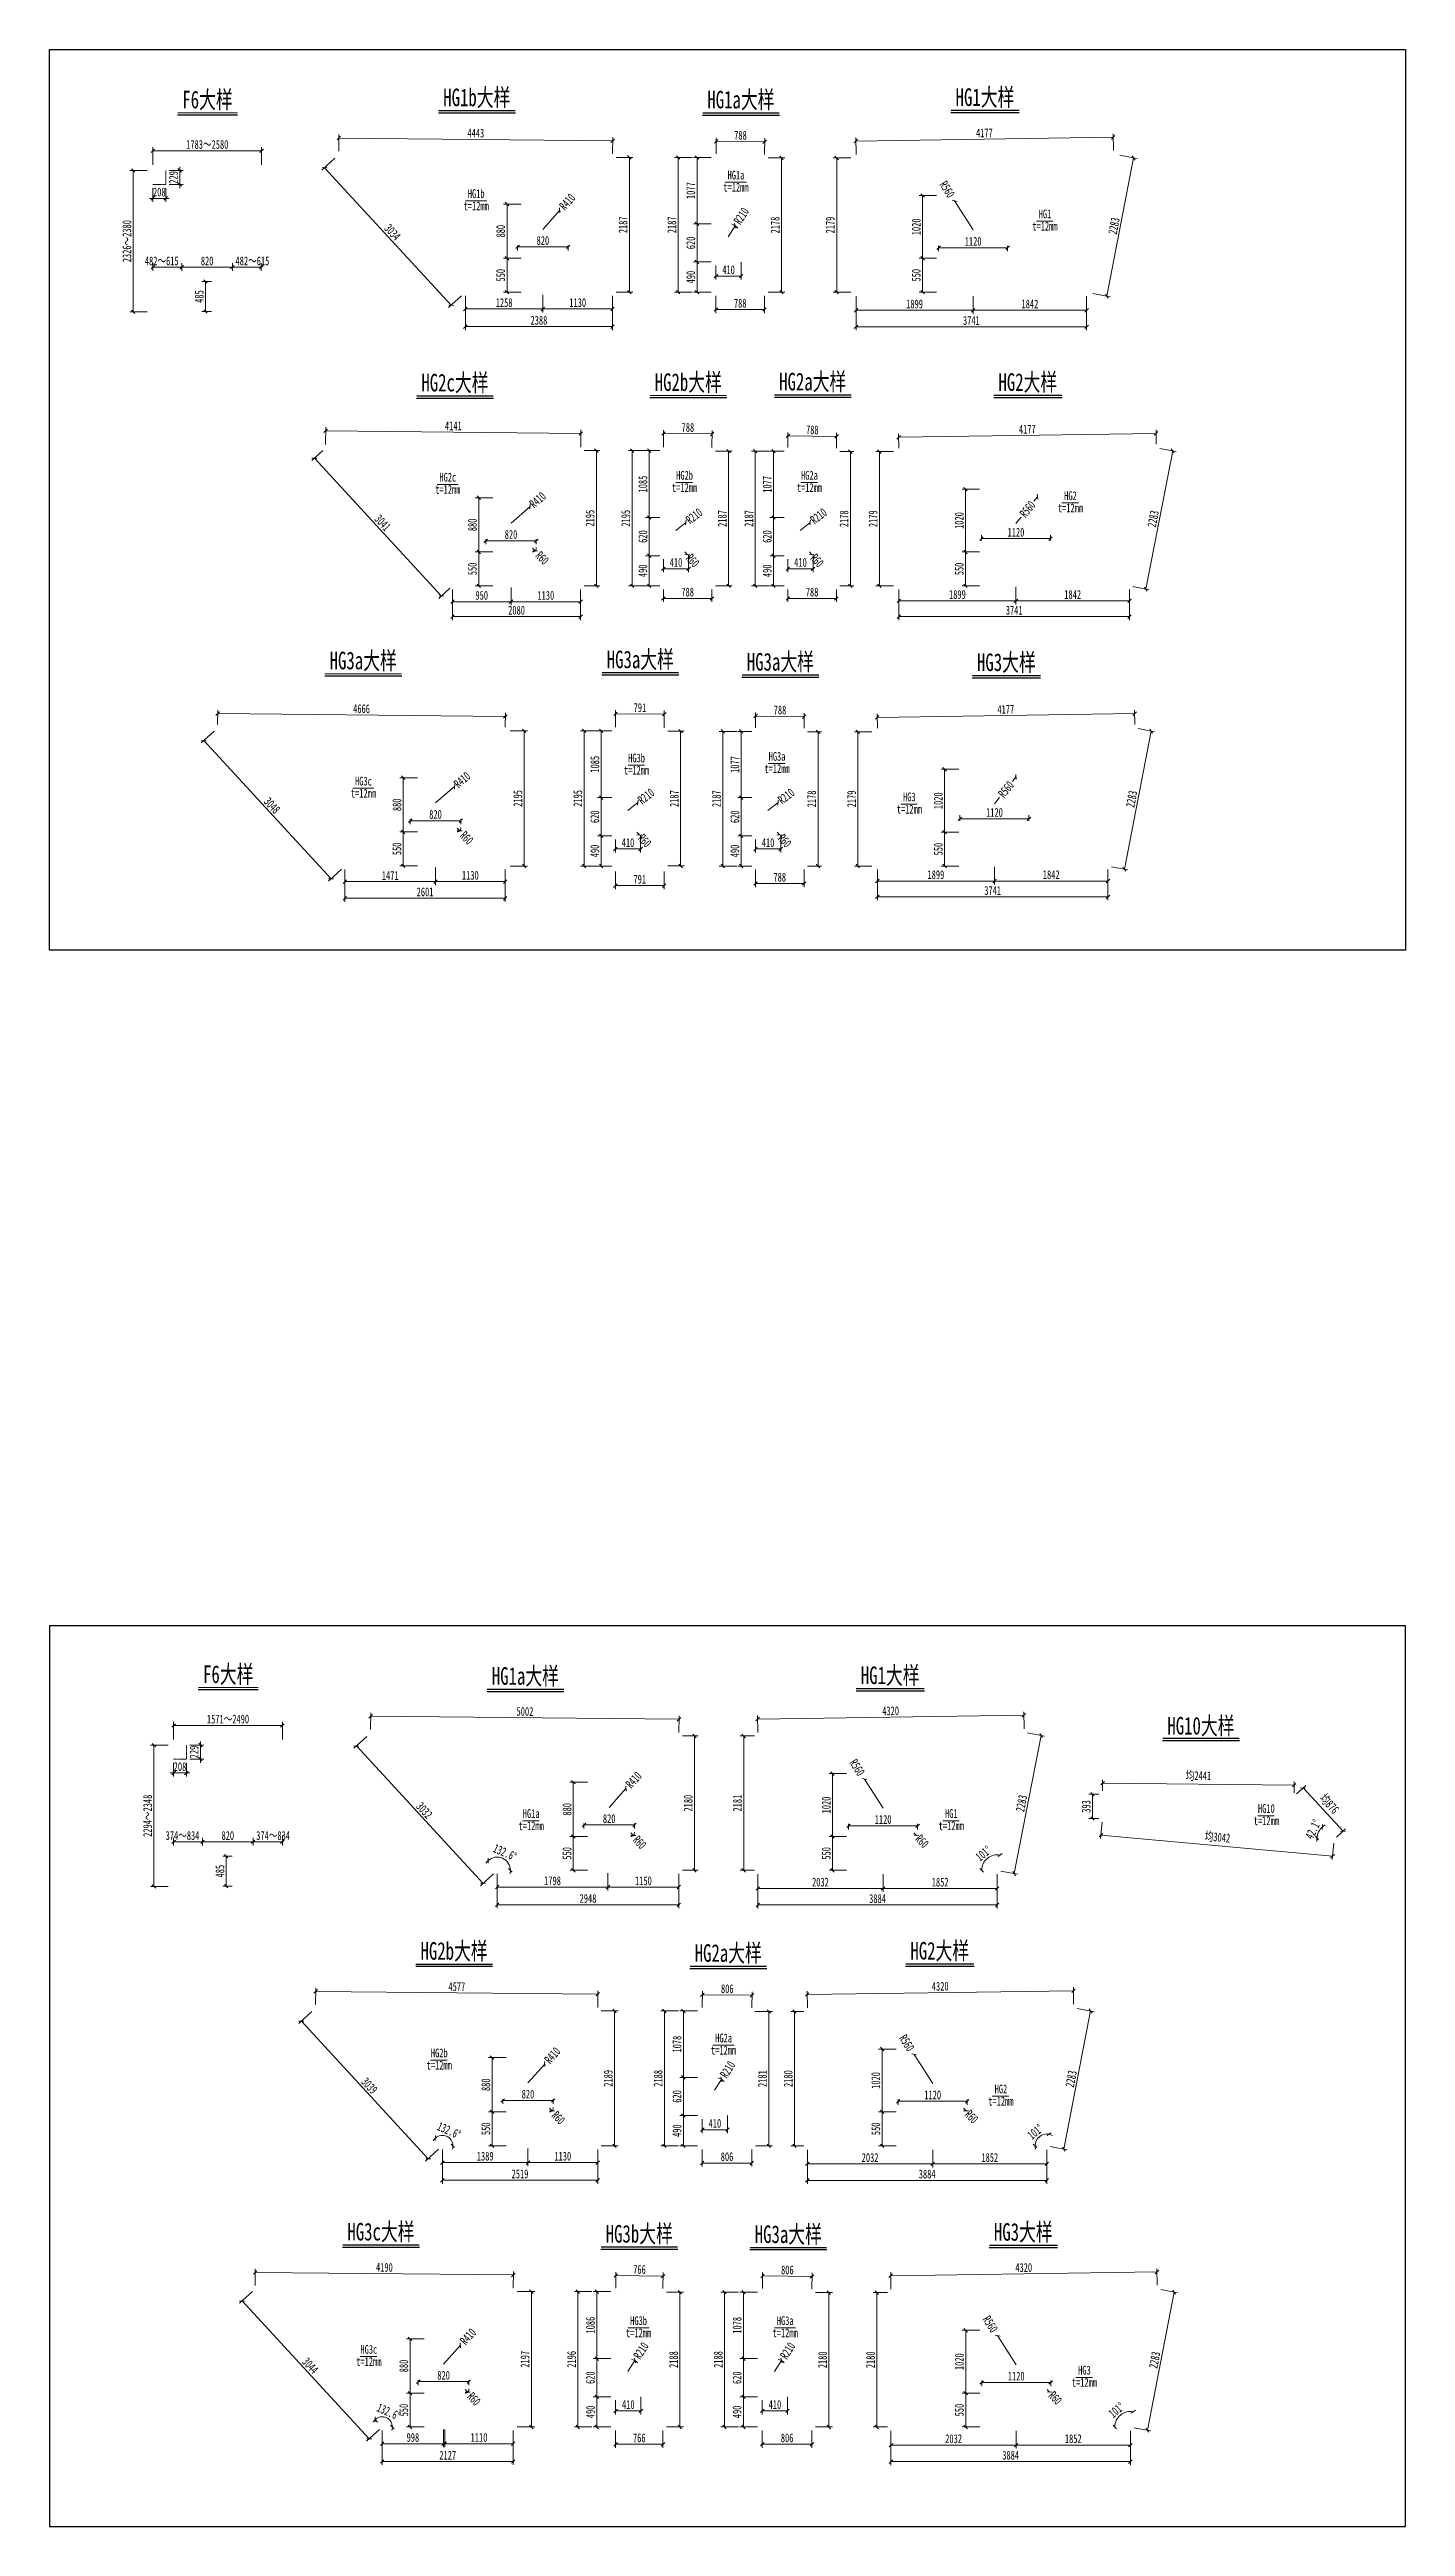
# Model space of a CAD drawing. Header units: millimetres. Extents: x -89049 to 410567, y -307459 to -100425.
# Drawn here: x 322567 to 344567, y -153251 to -113054 of the extents above; entities that cross this region are included whole.
import ezdxf
from ezdxf.enums import TextEntityAlignment as Align

# ---------------------------------------------------------------- set-up
doc = ezdxf.new("R2010")
doc.units = ezdxf.units.MM
doc.linetypes.add('DASHED', pattern=[0.75, 0.5, -0.25])
doc.layers.get('Defpoints').update_dxf_attribs({"color": 8})
for name, color, linetype, lineweight in [('文字', 7, 'Continuous', 15), ('标注线及字体', 2, 'Continuous', 15), ('细实线', 4, 'Continuous', 15), ('虚线', 7, 'DASHED', 13)]:
    doc.layers.add(name, color=color, linetype=linetype, lineweight=lineweight)
doc.styles.add('111', font='', dxfattribs={"width": 0.7})
doc.styles.add('BM_Dim', font='', dxfattribs={"width": 0.85})
doc.styles.get('111').set_extended_font_data('仿宋_GB2312')
doc.styles.get('BM_Dim').set_extended_font_data('仿宋_GB2312')
doc.dimstyles.new('200', dxfattribs={"dimscale": 0, "dimtxt": 2.5, "dimasz": 1, "dimexe": 1, "dimexo": 1, "dimgap": 0.6, "dimtad": 1, "dimdec": 0, "dimdsep": 46, "dimtxsty": '111', "dimblk": 'OBLIQUE', "dimcen": 0, "dimclrd": 4, "dimclre": 4, "dimclrt": 4, "dimadec": 1, "dimazin": 2, "dimtfac": 1, "dimtdec": 0, "dimtix": 1, "dimtmove": 2, "dimatfit": 3, "dimfxl": 4, "dimfxlon": 1, "dimtolj": 1, "dimlwd": -1, "dimlwe": -1, "dimarcsym": 0})

msp = doc.modelspace()

# ---------------------------------------------------------------- texts
at = {"layer": '文字', "style": 'BM_Dim', "width": 0.7}
for s, p in [('HG1b', (329489.6, -115507.9)), ('t=12mm', (333703.7, -115404)), ('HG1a', (333703.7, -115205.6)), ('t=12mm', (329489.6, -115706.3)), ('HG1', (338717.5, -115837.1)), ('t=12mm', (338717.5, -116035.5)), ('t=12mm', (329028.5, -120307.1)), ('HG2c', (329028.5, -120108.7)), ('t=12mm', (332870, -120276.3)), ('HG2b', (332870, -120077.9)), ('t=12mm', (334895.9, -120276.6)), ('HG2a', (334895.9, -120078.2)), ('t=12mm', (339131.8, -120607.7)), ('HG2', (339131.8, -120409.4)), ('HG3b', (332091.7, -124665.8)), ('HG3a', (334370.5, -124639.4)), ('HG3c', (327659.8, -125040)), ('t=12mm', (332091.7, -124864.2)), ('t=12mm', (334370.5, -124837.8)), ('t=12mm', (327659.8, -125238.4)), ('t=12mm', (336517.1, -125495.9)), ('HG3', (336517.1, -125297.5)), ('t=12mm', (330381.3, -141993.6)), ('HG1a', (330381.3, -141795.3)), ('t=12mm', (337198.3, -141993.6)), ('HG1', (337198.3, -141795.3)), ('t=12mm', (342309.8, -141912.3)), ('HG10', (342309.8, -141714)), ('HG2b', (328889.8, -145681.4)), ('t=12mm', (333503.3, -145636.8)), ('HG2a', (333503.3, -145438.4)), ('t=12mm', (328889.8, -145879.7)), ('t=12mm', (338002.6, -146464)), ('HG2', (338002.6, -146265.6)), ('HG3b', (332123.8, -150025.3)), ('HG3a', (334502.7, -150025.3)), ('HG3c', (327747.3, -150491.2)), ('t=12mm', (332123.8, -150223.7)), ('t=12mm', (334502.7, -150223.7)), ('t=12mm', (327747.3, -150689.6)), ('HG3', (339358, -150828.8)), ('t=12mm', (339358, -151027.2))]:
    msp.add_text(s, height=142.86, dxfattribs=at).set_placement(p, align=Align.BOTTOM_CENTER)
at = {"layer": '标注线及字体', "style": '111', "width": 0.7}
for s, p in [('F6大样', (325129.8, -113859.6)), ('HG1b大样', (329499.4, -113825.1)), ('HG1a大样', (333783.9, -113860.6)), ('HG1大样', (337744.4, -113820.7)), ('HG2c大样', (329144.1, -118453.4)), ('HG2b大样', (332930.7, -118445.9)), ('HG2a大样', (334949.4, -118437)), ('HG2大样', (338439.6, -118444.3)), ('HG3a大样', (327655.7, -122963.5)), ('HG3a大样', (332151.8, -122945.5)), ('HG3a大样', (334424.6, -122984.1)), ('HG3大样', (338090.9, -122991.4)), ('F6大样', (325465.9, -139413.7)), ('HG1a大样', (330287.2, -139442.5)), ('HG1大样', (336206.6, -139431.5)), ('HG10大样', (341248.3, -140250.4)), ('HG2b大样', (329130.6, -143904.6)), ('HG2a大样', (333578.5, -143939.2)), ('HG2大样', (337010.9, -143901.8)), ('HG3c大样', (327943.9, -148461)), ('HG3b大样', (332134.9, -148495.5)), ('HG3a大样', (334553.2, -148502.4)), ('HG3大样', (338366.3, -148465))]:
    msp.add_text(s, height=285.71, dxfattribs=at).set_placement(p, align=Align.MIDDLE)

# ---------------------------------------------------------------- blocks, each defined once
blk = doc.blocks.new('_Oblique')
at = {"color": 0, "linetype": 'ByBlock', "lineweight": -2}
blk.add_line((-0.5, -0.5), (0.5, 0.5), dxfattribs=at)
blk = doc.blocks.new('*D943')
at = {"layer": 'Defpoints', "color": 0, "transparency": 16777216}
for p in [(326008, -114698), (324243, -115178), (326008, -115178)]:
    blk.add_point(p, dxfattribs=at)
at = {"layer": '细实线', "color": 4, "transparency": 16777216}
for p, q in [((324243, -114926), (324243, -114640)), ((324243, -114698), (326008, -114698)), ((326008, -114926), (326008, -114640))]:
    blk.add_line(p, q, dxfattribs=at)
at = {"layer": '细实线', "color": 4, "transparency": 16777216, "xscale": 57.14285714285715, "yscale": 57.14285714285715, "zscale": 57.14285714285715, "rotation": 180}
blk.add_blockref('_Oblique', (324243, -114698), dxfattribs=at)
at = {"layer": '细实线', "color": 4, "transparency": 16777216, "xscale": 57.14285714285715, "yscale": 57.14285714285715, "zscale": 57.14285714285715}
blk.add_blockref('_Oblique', (326008, -114698), dxfattribs=at)
at = {"layer": '细实线', "color": 4, "transparency": 16777216, "insert": (325126, -114595), "char_height": 142.86, "attachment_point": 5, "style": '111'}
blk.add_mtext('\\A1;1783～2580', dxfattribs=at)
blk = doc.blocks.new('*D944')
at = {"layer": 'Defpoints', "color": 0, "transparency": 16777216}
for p in [(324243, -115017), (323924, -117311), (324243, -117311)]:
    blk.add_point(p, dxfattribs=at)
at = {"layer": '细实线', "color": 4, "transparency": 16777216}
for p, q in [((324153, -115017), (323867, -115017)), ((323924, -115017), (323924, -117311)), ((324153, -117311), (323867, -117311))]:
    blk.add_line(p, q, dxfattribs=at)
at = {"layer": '细实线', "color": 4, "transparency": 16777216, "xscale": 57.14285714285715, "yscale": 57.14285714285715, "zscale": 57.14285714285715}
for p, rotation in [((323924, -115017), 90), ((323924, -117311), 270)]:
    blk.add_blockref('_Oblique', p, dxfattribs=dict(at, rotation=rotation))
at = {"layer": '细实线', "color": 4, "transparency": 16777216, "insert": (323822, -116164), "char_height": 142.86, "attachment_point": 5, "rotation": 90, "style": '111'}
blk.add_mtext('\\A1;2326～2380', dxfattribs=at)
blk = doc.blocks.new('*D945')
at = {"layer": 'Defpoints', "color": 0, "transparency": 16777216}
for p in [(325249, -116819), (325097, -117305), (325249, -117305)]:
    blk.add_point(p, dxfattribs=at)
at = {"layer": '细实线', "color": 4, "transparency": 16777216}
for p, q in [((325192, -116819), (325040, -116819)), ((325097, -116819), (325097, -117305)), ((325192, -117305), (325040, -117305))]:
    blk.add_line(p, q, dxfattribs=at)
at = {"layer": '细实线', "color": 4, "transparency": 16777216, "xscale": 57.14285714285715, "yscale": 57.14285714285715, "zscale": 57.14285714285715}
for p, rotation in [((325097, -116819), 90), ((325097, -117305), 270)]:
    blk.add_blockref('_Oblique', p, dxfattribs=dict(at, rotation=rotation))
at = {"layer": '细实线', "color": 4, "transparency": 16777216, "insert": (324995, -117062), "char_height": 142.9, "attachment_point": 5, "rotation": 90, "style": '111'}
blk.add_mtext('\\A1;485', dxfattribs=at)
blk = doc.blocks.new('*D946')
at = {"layer": 'Defpoints', "color": 0, "transparency": 16777216}
for p in [(324713, -116463), (325533, -116463), (325533, -116587)]:
    blk.add_point(p, dxfattribs=at)
at = {"layer": '细实线', "color": 4, "transparency": 16777216}
for p, q in [((324713, -116520), (324713, -116644)), ((325533, -116520), (325533, -116644)), ((324713, -116587), (325533, -116587))]:
    blk.add_line(p, q, dxfattribs=at)
at = {"layer": '细实线', "color": 4, "transparency": 16777216, "xscale": 57.14285714285715, "yscale": 57.14285714285715, "zscale": 57.14285714285715, "rotation": 180}
blk.add_blockref('_Oblique', (324713, -116587), dxfattribs=at)
at = {"layer": '细实线', "color": 4, "transparency": 16777216, "xscale": 57.14285714285715, "yscale": 57.14285714285715, "zscale": 57.14285714285715}
blk.add_blockref('_Oblique', (325533, -116587), dxfattribs=at)
at = {"layer": '细实线', "color": 4, "transparency": 16777216, "insert": (325123, -116485), "char_height": 142.9, "attachment_point": 5, "style": '111'}
blk.add_mtext('\\A1;820', dxfattribs=at)
blk = doc.blocks.new('*D947')
at = {"layer": 'Defpoints', "color": 0, "transparency": 16777216}
for p in [(324243, -116463), (324713, -116463), (324243, -116587)]:
    blk.add_point(p, dxfattribs=at)
at = {"layer": '细实线', "color": 4, "transparency": 16777216}
for p, q in [((324243, -116520), (324243, -116644)), ((324713, -116520), (324713, -116644)), ((324713, -116587), (324243, -116587))]:
    blk.add_line(p, q, dxfattribs=at)
at = {"layer": '细实线', "color": 4, "transparency": 16777216, "xscale": 57.14285714285715, "yscale": 57.14285714285715, "zscale": 57.14285714285715, "rotation": 180}
blk.add_blockref('_Oblique', (324243, -116587), dxfattribs=at)
at = {"layer": '细实线', "color": 4, "transparency": 16777216, "xscale": 57.14285714285715, "yscale": 57.14285714285715, "zscale": 57.14285714285715}
blk.add_blockref('_Oblique', (324713, -116587), dxfattribs=at)
at = {"layer": '细实线', "color": 4, "transparency": 16777216, "insert": (324387, -116485), "char_height": 142.86, "attachment_point": 5, "style": '111'}
blk.add_mtext('\\A1;482～615', dxfattribs=at)
blk = doc.blocks.new('*D948')
at = {"layer": 'Defpoints', "color": 0, "transparency": 16777216}
for p in [(325533, -116463), (326002, -116463), (326002, -116587)]:
    blk.add_point(p, dxfattribs=at)
at = {"layer": '细实线', "color": 4, "transparency": 16777216}
for p, q in [((325533, -116520), (325533, -116644)), ((326002, -116520), (326002, -116644)), ((325533, -116587), (326002, -116587))]:
    blk.add_line(p, q, dxfattribs=at)
at = {"layer": '细实线', "color": 4, "transparency": 16777216, "xscale": 57.14285714285715, "yscale": 57.14285714285715, "zscale": 57.14285714285715, "rotation": 180}
blk.add_blockref('_Oblique', (325533, -116587), dxfattribs=at)
at = {"layer": '细实线', "color": 4, "transparency": 16777216, "xscale": 57.14285714285715, "yscale": 57.14285714285715, "zscale": 57.14285714285715}
blk.add_blockref('_Oblique', (326002, -116587), dxfattribs=at)
at = {"layer": '细实线', "color": 4, "transparency": 16777216, "insert": (325858, -116485), "char_height": 142.86, "attachment_point": 5, "style": '111'}
blk.add_mtext('\\A1;482～615', dxfattribs=at)
blk = doc.blocks.new('*D950')
at = {"layer": 'Defpoints', "color": 0, "transparency": 16777216}
for p in [(331704, -114535), (327258, -114761), (331701, -114805)]:
    blk.add_point(p, dxfattribs=at)
at = {"layer": '细实线', "color": 4, "transparency": 16777216}
for p, q in [((327258, -114704), (327261, -114433)), ((327260, -114490), (331704, -114535)), ((331701, -114748), (331704, -114478))]:
    blk.add_line(p, q, dxfattribs=at)
at = {"layer": '细实线', "color": 4, "transparency": 16777216, "xscale": 57.14285714285715, "yscale": 57.14285714285715, "zscale": 57.14285714285715}
for p, rotation in [((327260, -114490), 179.4258659505069), ((331704, -114535), 359.4258659505069)]:
    blk.add_blockref('_Oblique', p, dxfattribs=dict(at, rotation=rotation))
at = {"layer": '细实线', "color": 4, "transparency": 16777216, "insert": (329483, -114410), "char_height": 142.9, "attachment_point": 5, "rotation": 359.4259, "style": '111'}
blk.add_mtext('\\A1;4443', dxfattribs=at)
blk = doc.blocks.new('*D951')
at = {"layer": 'Defpoints', "color": 0, "transparency": 16777216}
for p in [(334170, -114553), (333379, -114806), (334168, -114814)]:
    blk.add_point(p, dxfattribs=at)
at = {"layer": '细实线', "color": 4, "transparency": 16777216}
for p, q in [((333380, -114748), (333383, -114487)), ((333382, -114544), (334170, -114553)), ((334168, -114757), (334171, -114495))]:
    blk.add_line(p, q, dxfattribs=at)
at = {"layer": '细实线', "color": 4, "transparency": 16777216, "xscale": 57.14285714285715, "yscale": 57.14285714285715, "zscale": 57.14285714285715}
for p, rotation in [((333382, -114544), 179.3865268307967), ((334170, -114553), 359.3865268307968)]:
    blk.add_blockref('_Oblique', p, dxfattribs=dict(at, rotation=rotation))
at = {"layer": '细实线', "color": 4, "transparency": 16777216, "insert": (333777, -114446), "char_height": 142.9, "attachment_point": 5, "rotation": 359.3865, "style": '111'}
blk.add_mtext('\\A1;788', dxfattribs=at)
blk = doc.blocks.new('*D952')
at = {"layer": 'Defpoints', "color": 0, "transparency": 16777216}
for p in [(339825, -114477), (335653, -114813), (339829, -114751)]:
    blk.add_point(p, dxfattribs=at)
at = {"layer": '细实线', "color": 4, "transparency": 16777216}
for p, q in [((335652, -114756), (335648, -114482)), ((335649, -114539), (339825, -114477)), ((339829, -114694), (339824, -114420))]:
    blk.add_line(p, q, dxfattribs=at)
at = {"layer": '细实线', "color": 4, "transparency": 16777216, "xscale": 57.14285714285715, "yscale": 57.14285714285715, "zscale": 57.14285714285715}
for p, rotation in [((335649, -114539), 180.8581543109759), ((339825, -114477), 0.8581543109758971)]:
    blk.add_blockref('_Oblique', p, dxfattribs=dict(at, rotation=rotation))
at = {"layer": '细实线', "color": 4, "transparency": 16777216, "insert": (337735, -114407), "char_height": 142.9, "attachment_point": 5, "rotation": 0.8582, "style": '111'}
blk.add_mtext('\\A1;4177', dxfattribs=at)
blk = doc.blocks.new('*D953')
at = {"layer": 'Defpoints', "color": 0, "transparency": 16777216}
for p in [(327258, -114761), (329084, -117204), (329313, -116992)]:
    blk.add_point(p, dxfattribs=at)
at = {"layer": '细实线', "color": 4, "transparency": 16777216}
for p, q in [((327196, -114817), (326986, -115011)), ((327028, -114972), (329084, -117204)), ((329252, -117049), (329041, -117243))]:
    blk.add_line(p, q, dxfattribs=at)
at = {"layer": '细实线', "color": 4, "transparency": 16777216, "xscale": 57.14285714285715, "yscale": 57.14285714285715, "zscale": 57.14285714285715}
for p, rotation in [((327028, -114972), 132.6489191297682), ((329084, -117204), 312.6489191297681)]:
    blk.add_blockref('_Oblique', p, dxfattribs=dict(at, rotation=rotation))
at = {"layer": '细实线', "color": 4, "transparency": 16777216, "insert": (328131, -116019), "char_height": 142.9, "attachment_point": 5, "rotation": 312.6489, "style": '111'}
blk.add_mtext('\\A1;3034', dxfattribs=at)
blk = doc.blocks.new('*D954')
at = {"layer": 'Defpoints', "color": 0, "transparency": 16777216}
for p in [(333379, -116992), (334168, -116992), (334168, -117274)]:
    blk.add_point(p, dxfattribs=at)
at = {"layer": '细实线', "color": 4, "transparency": 16777216}
for p, q in [((333379, -117049), (333379, -117331)), ((333379, -117274), (334168, -117274)), ((334168, -117049), (334168, -117331))]:
    blk.add_line(p, q, dxfattribs=at)
at = {"layer": '细实线', "color": 4, "transparency": 16777216, "xscale": 57.14285714285715, "yscale": 57.14285714285715, "zscale": 57.14285714285715}
for p, rotation in [((333379, -117274), 179.9999999999989), ((334168, -117274), 359.9999999999989)]:
    blk.add_blockref('_Oblique', p, dxfattribs=dict(at, rotation=rotation))
at = {"layer": '细实线', "color": 4, "transparency": 16777216, "insert": (333773, -117172), "char_height": 142.9, "attachment_point": 5, "style": '111'}
blk.add_mtext('\\A1;788', dxfattribs=at)
blk = doc.blocks.new('*D955')
at = {"layer": 'Defpoints', "color": 0, "transparency": 16777216}
for p in [(329313, -116992), (331701, -116992), (331701, -117551)]:
    blk.add_point(p, dxfattribs=at)
at = {"layer": '细实线', "color": 4, "transparency": 16777216}
for p, q in [((329313, -117323), (329313, -117609)), ((331701, -117323), (331701, -117609)), ((329313, -117551), (331701, -117551))]:
    blk.add_line(p, q, dxfattribs=at)
at = {"layer": '细实线', "color": 4, "transparency": 16777216, "xscale": 57.14285714285715, "yscale": 57.14285714285715, "zscale": 57.14285714285715}
for p, rotation in [((329313, -117551), 180.0000000000014), ((331701, -117551), 1.396820697831623e-12)]:
    blk.add_blockref('_Oblique', p, dxfattribs=dict(at, rotation=rotation))
at = {"layer": '细实线', "color": 4, "transparency": 16777216, "insert": (330507, -117449), "char_height": 142.9, "attachment_point": 5, "style": '111'}
blk.add_mtext('\\A1;2388', dxfattribs=at)
blk = doc.blocks.new('*D956')
at = {"layer": 'Defpoints', "color": 0, "transparency": 16777216}
for p in [(335653, -116992), (339394, -116992), (339394, -117554)]:
    blk.add_point(p, dxfattribs=at)
at = {"layer": '细实线', "color": 4, "transparency": 16777216}
for p, q in [((335653, -117326), (335653, -117611)), ((339394, -117326), (339394, -117611)), ((335653, -117554), (339394, -117554))]:
    blk.add_line(p, q, dxfattribs=at)
at = {"layer": '细实线', "color": 4, "transparency": 16777216, "xscale": 57.14285714285715, "yscale": 57.14285714285715, "zscale": 57.14285714285715}
for p, rotation in [((335653, -117554), 179.9999999999987), ((339394, -117554), 359.9999999999987)]:
    blk.add_blockref('_Oblique', p, dxfattribs=dict(at, rotation=rotation))
at = {"layer": '细实线', "color": 4, "transparency": 16777216, "insert": (337523, -117452), "char_height": 142.9, "attachment_point": 5, "style": '111'}
blk.add_mtext('\\A1;3741', dxfattribs=at)
blk = doc.blocks.new('*D957')
at = {"layer": 'Defpoints', "color": 0, "transparency": 16777216}
for p in [(339829, -114751), (340156, -114814), (339394, -116992)]:
    blk.add_point(p, dxfattribs=at)
at = {"layer": '细实线', "color": 4, "transparency": 16777216}
for p, q in [((339721, -117056), (340156, -114814)), ((339932, -114771), (340212, -114825)), ((339496, -117012), (339777, -117067))]:
    blk.add_line(p, q, dxfattribs=at)
at = {"layer": '细实线', "color": 4, "transparency": 16777216, "xscale": 57.14285714285715, "yscale": 57.14285714285715, "zscale": 57.14285714285715}
for p, rotation in [((340156, -114814), 78.99999999998352), ((339721, -117056), 258.9999999999835)]:
    blk.add_blockref('_Oblique', p, dxfattribs=dict(at, rotation=rotation))
at = {"layer": '细实线', "color": 4, "transparency": 16777216, "insert": (339838, -115916), "char_height": 142.9, "attachment_point": 5, "rotation": 79, "style": '111'}
blk.add_mtext('\\A1;2283', dxfattribs=at)
blk = doc.blocks.new('*D958')
at = {"layer": 'Defpoints', "color": 0, "transparency": 16777216}
for p in [(331701, -114805), (331701, -116992), (331974, -116992)]:
    blk.add_point(p, dxfattribs=at)
at = {"layer": '细实线', "color": 4, "transparency": 16777216}
for p, q in [((331758, -114805), (332032, -114805)), ((331974, -114805), (331974, -116992)), ((331758, -116992), (332032, -116992))]:
    blk.add_line(p, q, dxfattribs=at)
at = {"layer": '细实线', "color": 4, "transparency": 16777216, "xscale": 57.14285714285715, "yscale": 57.14285714285715, "zscale": 57.14285714285715}
for p, rotation in [((331974, -114805), 90), ((331974, -116992), 270)]:
    blk.add_blockref('_Oblique', p, dxfattribs=dict(at, rotation=rotation))
at = {"layer": '细实线', "color": 4, "transparency": 16777216, "insert": (331872, -115899), "char_height": 142.9, "attachment_point": 5, "rotation": 90, "style": '111'}
blk.add_mtext('\\A1;2187', dxfattribs=at)
blk = doc.blocks.new('*D959')
at = {"layer": 'Defpoints', "color": 0, "transparency": 16777216}
for p in [(333379, -114806), (332766, -116992), (333379, -116992)]:
    blk.add_point(p, dxfattribs=at)
at = {"layer": '细实线', "color": 4, "transparency": 16777216}
for p, q in [((332995, -114806), (332709, -114806)), ((332766, -114806), (332766, -116992)), ((332995, -116992), (332709, -116992))]:
    blk.add_line(p, q, dxfattribs=at)
at = {"layer": '细实线', "color": 4, "transparency": 16777216, "xscale": 57.14285714285715, "yscale": 57.14285714285715, "zscale": 57.14285714285715}
for p, rotation in [((332766, -114806), 90), ((332766, -116992), 270)]:
    blk.add_blockref('_Oblique', p, dxfattribs=dict(at, rotation=rotation))
at = {"layer": '细实线', "color": 4, "transparency": 16777216, "insert": (332664, -115899), "char_height": 142.9, "attachment_point": 5, "rotation": 90, "style": '111'}
blk.add_mtext('\\A1;2187', dxfattribs=at)
blk = doc.blocks.new('*D960')
at = {"layer": 'Defpoints', "color": 0, "transparency": 16777216}
for p in [(334168, -114814), (334442, -114814), (334168, -116992)]:
    blk.add_point(p, dxfattribs=at)
at = {"layer": '细实线', "color": 4, "transparency": 16777216}
for p, q in [((334225, -114814), (334499, -114814)), ((334442, -116992), (334442, -114814)), ((334225, -116992), (334499, -116992))]:
    blk.add_line(p, q, dxfattribs=at)
at = {"layer": '细实线', "color": 4, "transparency": 16777216, "xscale": 57.14285714285715, "yscale": 57.14285714285715, "zscale": 57.14285714285715}
for p, rotation in [((334442, -114814), 90), ((334442, -116992), 270)]:
    blk.add_blockref('_Oblique', p, dxfattribs=dict(at, rotation=rotation))
at = {"layer": '细实线', "color": 4, "transparency": 16777216, "insert": (334340, -115903), "char_height": 142.9, "attachment_point": 5, "rotation": 90, "style": '111'}
blk.add_mtext('\\A1;2178', dxfattribs=at)
blk = doc.blocks.new('*D961')
at = {"layer": 'Defpoints', "color": 0, "transparency": 16777216}
for p in [(335653, -114813), (335338, -116992), (335653, -116992)]:
    blk.add_point(p, dxfattribs=at)
at = {"layer": '细实线', "color": 4, "transparency": 16777216}
for p, q in [((335566, -114813), (335280, -114813)), ((335338, -114813), (335338, -116992)), ((335566, -116992), (335280, -116992))]:
    blk.add_line(p, q, dxfattribs=at)
at = {"layer": '细实线', "color": 4, "transparency": 16777216, "xscale": 57.14285714285715, "yscale": 57.14285714285715, "zscale": 57.14285714285715}
for p, rotation in [((335338, -114813), 90), ((335338, -116992), 270)]:
    blk.add_blockref('_Oblique', p, dxfattribs=dict(at, rotation=rotation))
at = {"layer": '细实线', "color": 4, "transparency": 16777216, "insert": (335235, -115903), "char_height": 142.9, "attachment_point": 5, "rotation": 90, "style": '111'}
blk.add_mtext('\\A1;2179', dxfattribs=at)
blk = doc.blocks.new('*D962')
at = {"layer": 'Defpoints', "color": 0, "transparency": 16777216}
for p in [(330571, -116442), (330571, -117264), (331701, -116992)]:
    blk.add_point(p, dxfattribs=at)
at = {"layer": '细实线', "color": 4, "transparency": 16777216}
for p, q in [((330571, -117036), (330571, -117322)), ((331701, -117264), (330571, -117264)), ((331701, -117049), (331701, -117322))]:
    blk.add_line(p, q, dxfattribs=at)
at = {"layer": '细实线', "color": 4, "transparency": 16777216, "xscale": 57.14285714285715, "yscale": 57.14285714285715, "zscale": 57.14285714285715, "rotation": 180}
blk.add_blockref('_Oblique', (330571, -117264), dxfattribs=at)
at = {"layer": '细实线', "color": 4, "transparency": 16777216, "xscale": 57.14285714285715, "yscale": 57.14285714285715, "zscale": 57.14285714285715}
blk.add_blockref('_Oblique', (331701, -117264), dxfattribs=at)
at = {"layer": '细实线', "color": 4, "transparency": 16777216, "insert": (331136, -117162), "char_height": 142.9, "attachment_point": 5, "style": '111'}
blk.add_mtext('\\A1;1130', dxfattribs=at)
blk = doc.blocks.new('*D963')
at = {"layer": 'Defpoints', "color": 0, "transparency": 16777216}
for p in [(329313, -116992), (329313, -117264), (330571, -116992)]:
    blk.add_point(p, dxfattribs=at)
at = {"layer": '细实线', "color": 4, "transparency": 16777216}
for p, q in [((329313, -117049), (329313, -117322)), ((330571, -117264), (329313, -117264)), ((330571, -117049), (330571, -117322))]:
    blk.add_line(p, q, dxfattribs=at)
at = {"layer": '细实线', "color": 4, "transparency": 16777216, "xscale": 57.14285714285715, "yscale": 57.14285714285715, "zscale": 57.14285714285715, "rotation": 180}
blk.add_blockref('_Oblique', (329313, -117264), dxfattribs=at)
at = {"layer": '细实线', "color": 4, "transparency": 16777216, "xscale": 57.14285714285715, "yscale": 57.14285714285715, "zscale": 57.14285714285715}
blk.add_blockref('_Oblique', (330571, -117264), dxfattribs=at)
at = {"layer": '细实线', "color": 4, "transparency": 16777216, "insert": (329942, -117162), "char_height": 142.9, "attachment_point": 5, "style": '111'}
blk.add_mtext('\\A1;1258', dxfattribs=at)
blk = doc.blocks.new('*D964')
at = {"layer": 'Defpoints', "color": 0, "transparency": 16777216}
for p in [(330571, -116442), (329989, -116992), (330523, -116992)]:
    blk.add_point(p, dxfattribs=at)
at = {"layer": '细实线', "color": 4, "transparency": 16777216}
for p, q in [((330217, -116442), (329931, -116442)), ((329989, -116442), (329989, -116992)), ((330217, -116992), (329931, -116992))]:
    blk.add_line(p, q, dxfattribs=at)
at = {"layer": '细实线', "color": 4, "transparency": 16777216, "xscale": 57.14285714285715, "yscale": 57.14285714285715, "zscale": 57.14285714285715}
for p, rotation in [((329989, -116442), 90), ((329989, -116992), 270)]:
    blk.add_blockref('_Oblique', p, dxfattribs=dict(at, rotation=rotation))
at = {"layer": '细实线', "color": 4, "transparency": 16777216, "insert": (329886, -116717), "char_height": 142.9, "attachment_point": 5, "rotation": 90, "style": '111'}
blk.add_mtext('\\A1;550', dxfattribs=at)
blk = doc.blocks.new('*D965')
at = {"layer": 'Defpoints', "color": 0, "transparency": 16777216}
for p in [(329989, -115562), (330571, -115562), (330571, -116442)]:
    blk.add_point(p, dxfattribs=at)
at = {"layer": '细实线', "color": 4, "transparency": 16777216}
for p, q in [((330217, -115562), (329931, -115562)), ((329989, -116442), (329989, -115562)), ((330217, -116442), (329931, -116442))]:
    blk.add_line(p, q, dxfattribs=at)
at = {"layer": '细实线', "color": 4, "transparency": 16777216, "xscale": 57.14285714285715, "yscale": 57.14285714285715, "zscale": 57.14285714285715}
for p, rotation in [((329989, -115562), 90), ((329989, -116442), 270)]:
    blk.add_blockref('_Oblique', p, dxfattribs=dict(at, rotation=rotation))
at = {"layer": '细实线', "color": 4, "transparency": 16777216, "insert": (329886, -116002), "char_height": 142.9, "attachment_point": 5, "rotation": 90, "style": '111'}
blk.add_mtext('\\A1;880', dxfattribs=at)
blk = doc.blocks.new('*D966')
at = {"layer": 'Defpoints', "color": 0, "transparency": 16777216}
for p in [(333073, -116502), (333379, -116502), (333379, -116992)]:
    blk.add_point(p, dxfattribs=at)
at = {"layer": '细实线', "color": 4, "transparency": 16777216}
for p, q in [((333301, -116502), (333016, -116502)), ((333073, -116992), (333073, -116502)), ((333301, -116992), (333016, -116992))]:
    blk.add_line(p, q, dxfattribs=at)
at = {"layer": '细实线', "color": 4, "transparency": 16777216, "xscale": 57.14285714285715, "yscale": 57.14285714285715, "zscale": 57.14285714285715}
for p, rotation in [((333073, -116502), 90), ((333073, -116992), 270)]:
    blk.add_blockref('_Oblique', p, dxfattribs=dict(at, rotation=rotation))
at = {"layer": '细实线', "color": 4, "transparency": 16777216, "insert": (332971, -116747), "char_height": 142.9, "attachment_point": 5, "rotation": 90, "style": '111'}
blk.add_mtext('\\A1;490', dxfattribs=at)
blk = doc.blocks.new('*D967')
at = {"layer": 'Defpoints', "color": 0, "transparency": 16777216}
for p in [(333073, -115882), (333379, -115882), (333379, -116502)]:
    blk.add_point(p, dxfattribs=at)
at = {"layer": '细实线', "color": 4, "transparency": 16777216}
for p, q in [((333301, -115882), (333016, -115882)), ((333073, -116502), (333073, -115882)), ((333301, -116502), (333016, -116502))]:
    blk.add_line(p, q, dxfattribs=at)
at = {"layer": '细实线', "color": 4, "transparency": 16777216, "xscale": 57.14285714285715, "yscale": 57.14285714285715, "zscale": 57.14285714285715}
for p, rotation in [((333073, -115882), 90), ((333073, -116502), 270)]:
    blk.add_blockref('_Oblique', p, dxfattribs=dict(at, rotation=rotation))
at = {"layer": '细实线', "color": 4, "transparency": 16777216, "insert": (332971, -116192), "char_height": 142.9, "attachment_point": 5, "rotation": 90, "style": '111'}
blk.add_mtext('\\A1;620', dxfattribs=at)
blk = doc.blocks.new('*D968')
at = {"layer": 'Defpoints', "color": 0, "transparency": 16777216}
for p in [(333073, -114806), (333379, -114806), (333379, -115882)]:
    blk.add_point(p, dxfattribs=at)
at = {"layer": '细实线', "color": 4, "transparency": 16777216}
for p, q in [((333301, -114806), (333016, -114806)), ((333073, -115882), (333073, -114806)), ((333301, -115882), (333016, -115882))]:
    blk.add_line(p, q, dxfattribs=at)
at = {"layer": '细实线', "color": 4, "transparency": 16777216, "xscale": 57.14285714285715, "yscale": 57.14285714285715, "zscale": 57.14285714285715}
for p, rotation in [((333073, -114806), 90), ((333073, -115882), 270)]:
    blk.add_blockref('_Oblique', p, dxfattribs=dict(at, rotation=rotation))
at = {"layer": '细实线', "color": 4, "transparency": 16777216, "insert": (332971, -115344), "char_height": 142.9, "attachment_point": 5, "rotation": 90, "style": '111'}
blk.add_mtext('\\A1;1077', dxfattribs=at)
blk = doc.blocks.new('*D969')
at = {"layer": 'Defpoints', "color": 0, "transparency": 16777216}
for p in [(333379, -116502), (333789, -116384), (333789, -116731)]:
    blk.add_point(p, dxfattribs=at)
at = {"layer": '细实线', "color": 4, "transparency": 16777216}
for p, q in [((333379, -116559), (333379, -116788)), ((333789, -116503), (333789, -116788)), ((333379, -116731), (333789, -116731))]:
    blk.add_line(p, q, dxfattribs=at)
at = {"layer": '细实线', "color": 4, "transparency": 16777216, "xscale": 57.14285714285715, "yscale": 57.14285714285715, "zscale": 57.14285714285715, "rotation": 180}
blk.add_blockref('_Oblique', (333379, -116731), dxfattribs=at)
at = {"layer": '细实线', "color": 4, "transparency": 16777216, "xscale": 57.14285714285715, "yscale": 57.14285714285715, "zscale": 57.14285714285715}
blk.add_blockref('_Oblique', (333789, -116731), dxfattribs=at)
at = {"layer": '细实线', "color": 4, "transparency": 16777216, "insert": (333584, -116629), "char_height": 142.9, "attachment_point": 5, "style": '111'}
blk.add_mtext('\\A1;410', dxfattribs=at)
blk = doc.blocks.new('*D970')
at = {"layer": 'Defpoints', "color": 0, "transparency": 16777216}
for p in [(337552, -116442), (336732, -116992), (337552, -116992)]:
    blk.add_point(p, dxfattribs=at)
at = {"layer": '细实线', "color": 4, "transparency": 16777216}
for p, q in [((336960, -116442), (336674, -116442)), ((336732, -116442), (336732, -116992)), ((336960, -116992), (336674, -116992))]:
    blk.add_line(p, q, dxfattribs=at)
at = {"layer": '细实线', "color": 4, "transparency": 16777216, "xscale": 57.14285714285715, "yscale": 57.14285714285715, "zscale": 57.14285714285715}
for p, rotation in [((336732, -116442), 90), ((336732, -116992), 270)]:
    blk.add_blockref('_Oblique', p, dxfattribs=dict(at, rotation=rotation))
at = {"layer": '细实线', "color": 4, "transparency": 16777216, "insert": (336629, -116717), "char_height": 142.9, "attachment_point": 5, "rotation": 90, "style": '111'}
blk.add_mtext('\\A1;550', dxfattribs=at)
blk = doc.blocks.new('*D971')
at = {"layer": 'Defpoints', "color": 0, "transparency": 16777216}
for p in [(336732, -115422), (337552, -115422), (337552, -116442)]:
    blk.add_point(p, dxfattribs=at)
at = {"layer": '细实线', "color": 4, "transparency": 16777216}
for p, q in [((336960, -115422), (336674, -115422)), ((336732, -116442), (336732, -115422)), ((336960, -116442), (336674, -116442))]:
    blk.add_line(p, q, dxfattribs=at)
at = {"layer": '细实线', "color": 4, "transparency": 16777216, "xscale": 57.14285714285715, "yscale": 57.14285714285715, "zscale": 57.14285714285715}
for p, rotation in [((336732, -115422), 90), ((336732, -116442), 270)]:
    blk.add_blockref('_Oblique', p, dxfattribs=dict(at, rotation=rotation))
at = {"layer": '细实线', "color": 4, "transparency": 16777216, "insert": (336629, -115932), "char_height": 142.9, "attachment_point": 5, "rotation": 90, "style": '111'}
blk.add_mtext('\\A1;1020', dxfattribs=at)
blk = doc.blocks.new('*D972')
at = {"layer": 'Defpoints', "color": 0, "transparency": 16777216}
for p in [(337552, -116442), (335653, -116992), (337552, -117286)]:
    blk.add_point(p, dxfattribs=at)
at = {"layer": '细实线', "color": 4, "transparency": 16777216}
for p, q in [((335653, -117058), (335653, -117343)), ((335653, -117286), (337552, -117286)), ((337552, -117058), (337552, -117343))]:
    blk.add_line(p, q, dxfattribs=at)
at = {"layer": '细实线', "color": 4, "transparency": 16777216, "xscale": 57.14285714285715, "yscale": 57.14285714285715, "zscale": 57.14285714285715, "rotation": 180}
blk.add_blockref('_Oblique', (335653, -117286), dxfattribs=at)
at = {"layer": '细实线', "color": 4, "transparency": 16777216, "xscale": 57.14285714285715, "yscale": 57.14285714285715, "zscale": 57.14285714285715}
blk.add_blockref('_Oblique', (337552, -117286), dxfattribs=at)
at = {"layer": '细实线', "color": 4, "transparency": 16777216, "insert": (336602, -117184), "char_height": 142.9, "attachment_point": 5, "style": '111'}
blk.add_mtext('\\A1;1899', dxfattribs=at)
blk = doc.blocks.new('*D973')
at = {"layer": 'Defpoints', "color": 0, "transparency": 16777216}
for p in [(337552, -116442), (339394, -116992), (339394, -117286)]:
    blk.add_point(p, dxfattribs=at)
at = {"layer": '细实线', "color": 4, "transparency": 16777216}
for p, q in [((337552, -117058), (337552, -117343)), ((337552, -117286), (339394, -117286)), ((339394, -117058), (339394, -117343))]:
    blk.add_line(p, q, dxfattribs=at)
at = {"layer": '细实线', "color": 4, "transparency": 16777216, "xscale": 57.14285714285715, "yscale": 57.14285714285715, "zscale": 57.14285714285715, "rotation": 180}
blk.add_blockref('_Oblique', (337552, -117286), dxfattribs=at)
at = {"layer": '细实线', "color": 4, "transparency": 16777216, "xscale": 57.14285714285715, "yscale": 57.14285714285715, "zscale": 57.14285714285715}
blk.add_blockref('_Oblique', (339394, -117286), dxfattribs=at)
at = {"layer": '细实线', "color": 4, "transparency": 16777216, "insert": (338473, -117184), "char_height": 142.9, "attachment_point": 5, "style": '111'}
blk.add_mtext('\\A1;1842', dxfattribs=at)
blk = doc.blocks.new('*D974')
at = {"layer": 'Defpoints', "color": 0, "transparency": 16777216}
for p in [(336992, -116182), (338112, -116182), (338112, -116270)]:
    blk.add_point(p, dxfattribs=at)
at = {"layer": '细实线', "color": 4, "transparency": 16777216}
for p, q in [((336992, -116239), (336992, -116327)), ((336992, -116270), (338112, -116270)), ((338112, -116239), (338112, -116327))]:
    blk.add_line(p, q, dxfattribs=at)
at = {"layer": '细实线', "color": 4, "transparency": 16777216, "xscale": 57.14285714285715, "yscale": 57.14285714285715, "zscale": 57.14285714285715, "rotation": 180}
blk.add_blockref('_Oblique', (336992, -116270), dxfattribs=at)
at = {"layer": '细实线', "color": 4, "transparency": 16777216, "xscale": 57.14285714285715, "yscale": 57.14285714285715, "zscale": 57.14285714285715}
blk.add_blockref('_Oblique', (338112, -116270), dxfattribs=at)
at = {"layer": '细实线', "color": 4, "transparency": 16777216, "insert": (337552, -116168), "char_height": 142.9, "attachment_point": 5, "style": '111'}
blk.add_mtext('\\A1;1120', dxfattribs=at)
blk = doc.blocks.new('*D975')
at = {"layer": 'Defpoints', "color": 0, "transparency": 16777216}
for p in [(337251, -115510), (337552, -115982)]:
    blk.add_point(p, dxfattribs=at)
at = {"layer": '细实线', "color": 4, "transparency": 16777216}
for p, q in [((337251, -115510), (337552, -115982)), ((337552, -115982), (337251, -115510))]:
    blk.add_line(p, q, dxfattribs=at)
at = {"layer": '细实线', "color": 4, "transparency": 16777216, "xscale": 57.14285714285715, "yscale": 57.14285714285715, "zscale": 57.14285714285715, "rotation": 122.5175892458317}
blk.add_blockref('_Oblique', (337251, -115510), dxfattribs=at)
at = {"layer": '细实线', "color": 4, "transparency": 16777216, "insert": (337132, -115323), "char_height": 142.9, "attachment_point": 5, "rotation": 302.5176, "style": '111'}
blk.add_mtext('\\A1;R560', dxfattribs=at)
blk = doc.blocks.new('*D976')
at = {"layer": 'Defpoints', "color": 0, "transparency": 16777216}
for p in [(330843, -115666), (330571, -115972)]:
    blk.add_point(p, dxfattribs=at)
at = {"layer": '细实线', "color": 4, "transparency": 16777216}
for p, q in [((330843, -115666), (330571, -115972)), ((330571, -115972), (330843, -115666))]:
    blk.add_line(p, q, dxfattribs=at)
at = {"layer": '细实线', "color": 4, "transparency": 16777216, "xscale": 57.14285714285715, "yscale": 57.14285714285715, "zscale": 57.14285714285715, "rotation": 48.40662136842748}
blk.add_blockref('_Oblique', (330843, -115666), dxfattribs=at)
at = {"layer": '细实线', "color": 4, "transparency": 16777216, "insert": (330967, -115526), "char_height": 142.9, "attachment_point": 5, "rotation": 48.4066, "style": '111'}
blk.add_mtext('\\A1;R410', dxfattribs=at)
blk = doc.blocks.new('*D977')
at = {"layer": 'Defpoints', "color": 0, "transparency": 16777216}
for p in [(330161, -116177), (330981, -116177), (330981, -116256)]:
    blk.add_point(p, dxfattribs=at)
at = {"layer": '细实线', "color": 4, "transparency": 16777216}
for p, q in [((330161, -116234), (330161, -116314)), ((330161, -116256), (330981, -116256)), ((330981, -116234), (330981, -116314))]:
    blk.add_line(p, q, dxfattribs=at)
at = {"layer": '细实线', "color": 4, "transparency": 16777216, "xscale": 57.14285714285715, "yscale": 57.14285714285715, "zscale": 57.14285714285715, "rotation": 180}
blk.add_blockref('_Oblique', (330161, -116256), dxfattribs=at)
at = {"layer": '细实线', "color": 4, "transparency": 16777216, "xscale": 57.14285714285715, "yscale": 57.14285714285715, "zscale": 57.14285714285715}
blk.add_blockref('_Oblique', (330981, -116256), dxfattribs=at)
at = {"layer": '细实线', "color": 4, "transparency": 16777216, "insert": (330571, -116154), "char_height": 142.9, "attachment_point": 5, "style": '111'}
blk.add_mtext('\\A1;820', dxfattribs=at)
blk = doc.blocks.new('*D978')
at = {"layer": 'Defpoints', "color": 0, "transparency": 16777216}
for p in [(333579, -116092), (333691, -115914)]:
    blk.add_point(p, dxfattribs=at)
at = {"layer": '细实线', "color": 4, "transparency": 16777216}
for p, q in [((333691, -115914), (333579, -116092)), ((333579, -116092), (333691, -115914))]:
    blk.add_line(p, q, dxfattribs=at)
blk.add_arc((333579, -116092), 210, 42.2537, 74.3608, dxfattribs=at)
at = {"layer": '细实线', "color": 4, "transparency": 16777216, "xscale": 57.14285714285715, "yscale": 57.14285714285715, "zscale": 57.14285714285715, "rotation": 57.89285402180658}
blk.add_blockref('_Oblique', (333691, -115914), dxfattribs=at)
at = {"layer": '细实线', "color": 4, "transparency": 16777216, "insert": (333791, -115755), "char_height": 142.9, "attachment_point": 5, "rotation": 57.8929, "style": '111'}
blk.add_mtext('\\A1;R210', dxfattribs=at)
blk = doc.blocks.new('*D979')
at = {"layer": 'Defpoints', "color": 0, "transparency": 16777216}
for p in [(331187, -119284), (327044, -119521), (331184, -119563)]:
    blk.add_point(p, dxfattribs=at)
at = {"layer": '细实线', "color": 4, "transparency": 16777216}
for p, q in [((327044, -119464), (327047, -119185)), ((327047, -119242), (331187, -119284)), ((331185, -119506), (331187, -119226))]:
    blk.add_line(p, q, dxfattribs=at)
at = {"layer": '细实线', "color": 4, "transparency": 16777216, "xscale": 57.14285714285715, "yscale": 57.14285714285715, "zscale": 57.14285714285715}
for p, rotation in [((327047, -119242), 179.426290839304), ((331187, -119284), 359.426290839304)]:
    blk.add_blockref('_Oblique', p, dxfattribs=dict(at, rotation=rotation))
at = {"layer": '细实线', "color": 4, "transparency": 16777216, "insert": (329118, -119162), "char_height": 142.9, "attachment_point": 5, "rotation": 359.4263, "style": '111'}
blk.add_mtext('\\A1;4141', dxfattribs=at)
blk = doc.blocks.new('*D980')
at = {"layer": 'Defpoints', "color": 0, "transparency": 16777216}
for p in [(333317, -119293), (332526, -119563), (333315, -119571)]:
    blk.add_point(p, dxfattribs=at)
at = {"layer": '细实线', "color": 4, "transparency": 16777216}
for p, q in [((332527, -119506), (332530, -119229)), ((332529, -119286), (333317, -119293)), ((333315, -119514), (333318, -119236))]:
    blk.add_line(p, q, dxfattribs=at)
at = {"layer": '细实线', "color": 4, "transparency": 16777216, "xscale": 57.14285714285715, "yscale": 57.14285714285715, "zscale": 57.14285714285715}
for p, rotation in [((332529, -119286), 179.4384523676765), ((333317, -119293), 359.4384523676765)]:
    blk.add_blockref('_Oblique', p, dxfattribs=dict(at, rotation=rotation))
at = {"layer": '细实线', "color": 4, "transparency": 16777216, "insert": (332924, -119187), "char_height": 142.9, "attachment_point": 5, "rotation": 359.4385, "style": '111'}
blk.add_mtext('\\A1;788', dxfattribs=at)
blk = doc.blocks.new('*D981')
at = {"layer": 'Defpoints', "color": 0, "transparency": 16777216}
for p in [(335336, -119332), (334545, -119571), (335333, -119580)]:
    blk.add_point(p, dxfattribs=at)
at = {"layer": '细实线', "color": 4, "transparency": 16777216}
for p, q in [((334546, -119514), (334548, -119267)), ((334548, -119324), (335336, -119332)), ((335334, -119523), (335336, -119275))]:
    blk.add_line(p, q, dxfattribs=at)
at = {"layer": '细实线', "color": 4, "transparency": 16777216, "xscale": 57.14285714285715, "yscale": 57.14285714285715, "zscale": 57.14285714285715}
for p, rotation in [((334548, -119324), 179.3865268307839), ((335336, -119332), 359.3865268307839)]:
    blk.add_blockref('_Oblique', p, dxfattribs=dict(at, rotation=rotation))
at = {"layer": '细实线', "color": 4, "transparency": 16777216, "insert": (334943, -119226), "char_height": 142.9, "attachment_point": 5, "rotation": 359.3865, "style": '111'}
blk.add_mtext('\\A1;788', dxfattribs=at)
blk = doc.blocks.new('*D982')
at = {"layer": 'Defpoints', "color": 0, "transparency": 16777216}
for p in [(340520, -119283), (336347, -119579), (340524, -119517)]:
    blk.add_point(p, dxfattribs=at)
at = {"layer": '细实线', "color": 4, "transparency": 16777216}
for p, q in [((336347, -119522), (336343, -119289)), ((336344, -119346), (340520, -119283)), ((340523, -119460), (340520, -119226))]:
    blk.add_line(p, q, dxfattribs=at)
at = {"layer": '细实线', "color": 4, "transparency": 16777216, "xscale": 57.14285714285715, "yscale": 57.14285714285715, "zscale": 57.14285714285715}
for p, rotation in [((336344, -119346), 180.8581543109779), ((340520, -119283), 0.8581543109778931)]:
    blk.add_blockref('_Oblique', p, dxfattribs=dict(at, rotation=rotation))
at = {"layer": '细实线', "color": 4, "transparency": 16777216, "insert": (338431, -119214), "char_height": 142.9, "attachment_point": 5, "rotation": 0.8582, "style": '111'}
blk.add_mtext('\\A1;4177', dxfattribs=at)
blk = doc.blocks.new('*D983')
at = {"layer": 'Defpoints', "color": 0, "transparency": 16777216}
for p in [(327044, -119521), (329104, -121758), (328926, -121923)]:
    blk.add_point(p, dxfattribs=at)
at = {"layer": '细实线', "color": 4, "transparency": 16777216}
for p, q in [((327002, -119560), (326823, -119724)), ((326865, -119686), (328926, -121923)), ((329062, -121797), (328883, -121961))]:
    blk.add_line(p, q, dxfattribs=at)
at = {"layer": '细实线', "color": 4, "transparency": 16777216, "xscale": 57.14285714285715, "yscale": 57.14285714285715, "zscale": 57.14285714285715}
for p, rotation in [((326865, -119686), 132.6489191297679), ((328926, -121923), 312.6489191297679)]:
    blk.add_blockref('_Oblique', p, dxfattribs=dict(at, rotation=rotation))
at = {"layer": '细实线', "color": 4, "transparency": 16777216, "insert": (327971, -120735), "char_height": 142.9, "attachment_point": 5, "rotation": 312.6489, "style": '111'}
blk.add_mtext('\\A1;3041', dxfattribs=at)
blk = doc.blocks.new('*D984')
at = {"layer": 'Defpoints', "color": 0, "transparency": 16777216}
for p in [(329104, -121758), (331184, -121758), (331184, -122257)]:
    blk.add_point(p, dxfattribs=at)
at = {"layer": '细实线', "color": 4, "transparency": 16777216}
for p, q in [((329104, -122028), (329104, -122314)), ((331184, -122028), (331184, -122314)), ((329104, -122257), (331184, -122257))]:
    blk.add_line(p, q, dxfattribs=at)
at = {"layer": '细实线', "color": 4, "transparency": 16777216, "xscale": 57.14285714285715, "yscale": 57.14285714285715, "zscale": 57.14285714285715, "rotation": 180}
blk.add_blockref('_Oblique', (329104, -122257), dxfattribs=at)
at = {"layer": '细实线', "color": 4, "transparency": 16777216, "xscale": 57.14285714285715, "yscale": 57.14285714285715, "zscale": 57.14285714285715}
blk.add_blockref('_Oblique', (331184, -122257), dxfattribs=at)
at = {"layer": '细实线', "color": 4, "transparency": 16777216, "insert": (330144, -122154), "char_height": 142.9, "attachment_point": 5, "style": '111'}
blk.add_mtext('\\A1;2080', dxfattribs=at)
blk = doc.blocks.new('*D985')
at = {"layer": 'Defpoints', "color": 0, "transparency": 16777216}
for p in [(332526, -119563), (332019, -121758), (332526, -121758)]:
    blk.add_point(p, dxfattribs=at)
at = {"layer": '细实线', "color": 4, "transparency": 16777216}
for p, q in [((332247, -119563), (331962, -119563)), ((332019, -119563), (332019, -121758)), ((332247, -121758), (331962, -121758))]:
    blk.add_line(p, q, dxfattribs=at)
at = {"layer": '细实线', "color": 4, "transparency": 16777216, "xscale": 57.14285714285715, "yscale": 57.14285714285715, "zscale": 57.14285714285715}
for p, rotation in [((332019, -119563), 90), ((332019, -121758), 270)]:
    blk.add_blockref('_Oblique', p, dxfattribs=dict(at, rotation=rotation))
at = {"layer": '细实线', "color": 4, "transparency": 16777216, "insert": (331916, -120661), "char_height": 142.9, "attachment_point": 5, "rotation": 90, "style": '111'}
blk.add_mtext('\\A1;2195', dxfattribs=at)
blk = doc.blocks.new('*D986')
at = {"layer": 'Defpoints', "color": 0, "transparency": 16777216}
for p in [(331184, -119563), (331184, -121758), (331439, -121758)]:
    blk.add_point(p, dxfattribs=at)
at = {"layer": '细实线', "color": 4, "transparency": 16777216}
for p, q in [((331241, -119563), (331496, -119563)), ((331439, -119563), (331439, -121758)), ((331241, -121758), (331496, -121758))]:
    blk.add_line(p, q, dxfattribs=at)
at = {"layer": '细实线', "color": 4, "transparency": 16777216, "xscale": 57.14285714285715, "yscale": 57.14285714285715, "zscale": 57.14285714285715}
for p, rotation in [((331439, -119563), 90), ((331439, -121758), 270)]:
    blk.add_blockref('_Oblique', p, dxfattribs=dict(at, rotation=rotation))
at = {"layer": '细实线', "color": 4, "transparency": 16777216, "insert": (331337, -120660), "char_height": 142.9, "attachment_point": 5, "rotation": 90, "style": '111'}
blk.add_mtext('\\A1;2195', dxfattribs=at)
blk = doc.blocks.new('*D987')
at = {"layer": 'Defpoints', "color": 0, "transparency": 16777216}
for p in [(333315, -119571), (333315, -121758), (333585, -121758)]:
    blk.add_point(p, dxfattribs=at)
at = {"layer": '细实线', "color": 4, "transparency": 16777216}
for p, q in [((333372, -119571), (333642, -119571)), ((333585, -119571), (333585, -121758)), ((333372, -121758), (333642, -121758))]:
    blk.add_line(p, q, dxfattribs=at)
at = {"layer": '细实线', "color": 4, "transparency": 16777216, "xscale": 57.14285714285715, "yscale": 57.14285714285715, "zscale": 57.14285714285715}
for p, rotation in [((333585, -119571), 90), ((333585, -121758), 270)]:
    blk.add_blockref('_Oblique', p, dxfattribs=dict(at, rotation=rotation))
at = {"layer": '细实线', "color": 4, "transparency": 16777216, "insert": (333483, -120665), "char_height": 142.9, "attachment_point": 5, "rotation": 90, "style": '111'}
blk.add_mtext('\\A1;2187', dxfattribs=at)
blk = doc.blocks.new('*D988')
at = {"layer": 'Defpoints', "color": 0, "transparency": 16777216}
for p in [(334015, -119571), (334545, -119571), (334545, -121758)]:
    blk.add_point(p, dxfattribs=at)
at = {"layer": '细实线', "color": 4, "transparency": 16777216}
for p, q in [((334244, -119571), (333958, -119571)), ((334015, -121758), (334015, -119571)), ((334244, -121758), (333958, -121758))]:
    blk.add_line(p, q, dxfattribs=at)
at = {"layer": '细实线', "color": 4, "transparency": 16777216, "xscale": 57.14285714285715, "yscale": 57.14285714285715, "zscale": 57.14285714285715}
for p, rotation in [((334015, -119571), 90), ((334015, -121758), 270)]:
    blk.add_blockref('_Oblique', p, dxfattribs=dict(at, rotation=rotation))
at = {"layer": '细实线', "color": 4, "transparency": 16777216, "insert": (333913, -120665), "char_height": 142.9, "attachment_point": 5, "rotation": 90, "style": '111'}
blk.add_mtext('\\A1;2187', dxfattribs=at)
blk = doc.blocks.new('*D989')
at = {"layer": 'Defpoints', "color": 0, "transparency": 16777216}
for p in [(335333, -119580), (335333, -121758), (335560, -121758)]:
    blk.add_point(p, dxfattribs=at)
at = {"layer": '细实线', "color": 4, "transparency": 16777216}
for p, q in [((335390, -119580), (335617, -119580)), ((335560, -119580), (335560, -121758)), ((335390, -121758), (335617, -121758))]:
    blk.add_line(p, q, dxfattribs=at)
at = {"layer": '细实线', "color": 4, "transparency": 16777216, "xscale": 57.14285714285715, "yscale": 57.14285714285715, "zscale": 57.14285714285715}
for p, rotation in [((335560, -119580), 90), ((335560, -121758), 270)]:
    blk.add_blockref('_Oblique', p, dxfattribs=dict(at, rotation=rotation))
at = {"layer": '细实线', "color": 4, "transparency": 16777216, "insert": (335458, -120669), "char_height": 142.9, "attachment_point": 5, "rotation": 90, "style": '111'}
blk.add_mtext('\\A1;2178', dxfattribs=at)
blk = doc.blocks.new('*D990')
at = {"layer": 'Defpoints', "color": 0, "transparency": 16777216}
for p in [(334545, -121758), (335333, -121758), (335333, -121962)]:
    blk.add_point(p, dxfattribs=at)
at = {"layer": '细实线', "color": 4, "transparency": 16777216}
for p, q in [((334545, -121815), (334545, -122019)), ((334545, -121962), (335333, -121962)), ((335333, -121815), (335333, -122019))]:
    blk.add_line(p, q, dxfattribs=at)
at = {"layer": '细实线', "color": 4, "transparency": 16777216, "xscale": 57.14285714285715, "yscale": 57.14285714285715, "zscale": 57.14285714285715, "rotation": 180}
blk.add_blockref('_Oblique', (334545, -121962), dxfattribs=at)
at = {"layer": '细实线', "color": 4, "transparency": 16777216, "xscale": 57.14285714285715, "yscale": 57.14285714285715, "zscale": 57.14285714285715}
blk.add_blockref('_Oblique', (335333, -121962), dxfattribs=at)
at = {"layer": '细实线', "color": 4, "transparency": 16777216, "insert": (334939, -121859), "char_height": 142.9, "attachment_point": 5, "style": '111'}
blk.add_mtext('\\A1;788', dxfattribs=at)
blk = doc.blocks.new('*D991')
at = {"layer": 'Defpoints', "color": 0, "transparency": 16777216}
for p in [(332526, -121758), (333315, -121758), (333315, -121962)]:
    blk.add_point(p, dxfattribs=at)
at = {"layer": '细实线', "color": 4, "transparency": 16777216}
for p, q in [((332526, -121815), (332526, -122019)), ((332526, -121962), (333315, -121962)), ((333315, -121815), (333315, -122019))]:
    blk.add_line(p, q, dxfattribs=at)
at = {"layer": '细实线', "color": 4, "transparency": 16777216, "xscale": 57.14285714285715, "yscale": 57.14285714285715, "zscale": 57.14285714285715, "rotation": 180}
blk.add_blockref('_Oblique', (332526, -121962), dxfattribs=at)
at = {"layer": '细实线', "color": 4, "transparency": 16777216, "xscale": 57.14285714285715, "yscale": 57.14285714285715, "zscale": 57.14285714285715}
blk.add_blockref('_Oblique', (333315, -121962), dxfattribs=at)
at = {"layer": '细实线', "color": 4, "transparency": 16777216, "insert": (332920, -121859), "char_height": 142.9, "attachment_point": 5, "style": '111'}
blk.add_mtext('\\A1;788', dxfattribs=at)
blk = doc.blocks.new('*D992')
at = {"layer": 'Defpoints', "color": 0, "transparency": 16777216}
for p in [(330054, -121208), (329104, -121758), (330054, -122015)]:
    blk.add_point(p, dxfattribs=at)
at = {"layer": '细实线', "color": 4, "transparency": 16777216}
for p, q in [((330054, -121787), (330054, -122072)), ((329104, -121815), (329104, -122072)), ((329104, -122015), (330054, -122015))]:
    blk.add_line(p, q, dxfattribs=at)
at = {"layer": '细实线', "color": 4, "transparency": 16777216, "xscale": 57.14285714285715, "yscale": 57.14285714285715, "zscale": 57.14285714285715, "rotation": 180}
blk.add_blockref('_Oblique', (329104, -122015), dxfattribs=at)
at = {"layer": '细实线', "color": 4, "transparency": 16777216, "xscale": 57.14285714285715, "yscale": 57.14285714285715, "zscale": 57.14285714285715}
blk.add_blockref('_Oblique', (330054, -122015), dxfattribs=at)
at = {"layer": '细实线', "color": 4, "transparency": 16777216, "insert": (329579, -121913), "char_height": 142.9, "attachment_point": 5, "style": '111'}
blk.add_mtext('\\A1;950', dxfattribs=at)
blk = doc.blocks.new('*D993')
at = {"layer": 'Defpoints', "color": 0, "transparency": 16777216}
for p in [(330054, -121208), (331184, -121758), (331184, -122015)]:
    blk.add_point(p, dxfattribs=at)
at = {"layer": '细实线', "color": 4, "transparency": 16777216}
for p, q in [((330054, -121787), (330054, -122072)), ((330054, -122015), (331184, -122015)), ((331184, -121815), (331184, -122072))]:
    blk.add_line(p, q, dxfattribs=at)
at = {"layer": '细实线', "color": 4, "transparency": 16777216, "xscale": 57.14285714285715, "yscale": 57.14285714285715, "zscale": 57.14285714285715, "rotation": 180}
blk.add_blockref('_Oblique', (330054, -122015), dxfattribs=at)
at = {"layer": '细实线', "color": 4, "transparency": 16777216, "xscale": 57.14285714285715, "yscale": 57.14285714285715, "zscale": 57.14285714285715}
blk.add_blockref('_Oblique', (331184, -122015), dxfattribs=at)
at = {"layer": '细实线', "color": 4, "transparency": 16777216, "insert": (330619, -121913), "char_height": 142.9, "attachment_point": 5, "style": '111'}
blk.add_mtext('\\A1;1130', dxfattribs=at)
blk = doc.blocks.new('*D994')
at = {"layer": 'Defpoints', "color": 0, "transparency": 16777216}
for p in [(332526, -121268), (332936, -121120), (332936, -121481)]:
    blk.add_point(p, dxfattribs=at)
at = {"layer": '细实线', "color": 4, "transparency": 16777216}
for p, q in [((332526, -121325), (332526, -121538)), ((332936, -121252), (332936, -121538)), ((332526, -121481), (332936, -121481))]:
    blk.add_line(p, q, dxfattribs=at)
at = {"layer": '细实线', "color": 4, "transparency": 16777216, "xscale": 57.14285714285715, "yscale": 57.14285714285715, "zscale": 57.14285714285715, "rotation": 180}
blk.add_blockref('_Oblique', (332526, -121481), dxfattribs=at)
at = {"layer": '细实线', "color": 4, "transparency": 16777216, "xscale": 57.14285714285715, "yscale": 57.14285714285715, "zscale": 57.14285714285715}
blk.add_blockref('_Oblique', (332936, -121481), dxfattribs=at)
at = {"layer": '细实线', "color": 4, "transparency": 16777216, "insert": (332731, -121378), "char_height": 142.9, "attachment_point": 5, "style": '111'}
blk.add_mtext('\\A1;410', dxfattribs=at)
blk = doc.blocks.new('*D995')
at = {"layer": 'Defpoints', "color": 0, "transparency": 16777216}
for p in [(332526, -120648), (332295, -121268), (332526, -121268)]:
    blk.add_point(p, dxfattribs=at)
at = {"layer": '细实线', "color": 4, "transparency": 16777216}
for p, q in [((332469, -120648), (332238, -120648)), ((332295, -120648), (332295, -121268)), ((332469, -121268), (332238, -121268))]:
    blk.add_line(p, q, dxfattribs=at)
at = {"layer": '细实线', "color": 4, "transparency": 16777216, "xscale": 57.14285714285715, "yscale": 57.14285714285715, "zscale": 57.14285714285715}
for p, rotation in [((332295, -120648), 90), ((332295, -121268), 270)]:
    blk.add_blockref('_Oblique', p, dxfattribs=dict(at, rotation=rotation))
at = {"layer": '细实线', "color": 4, "transparency": 16777216, "insert": (332193, -120958), "char_height": 142.9, "attachment_point": 5, "rotation": 90, "style": '111'}
blk.add_mtext('\\A1;620', dxfattribs=at)
blk = doc.blocks.new('*D996')
at = {"layer": 'Defpoints', "color": 0, "transparency": 16777216}
for p in [(330054, -121208), (329531, -121758), (330013, -121758)]:
    blk.add_point(p, dxfattribs=at)
at = {"layer": '细实线', "color": 4, "transparency": 16777216}
for p, q in [((329759, -121208), (329473, -121208)), ((329531, -121208), (329531, -121758)), ((329759, -121758), (329473, -121758))]:
    blk.add_line(p, q, dxfattribs=at)
at = {"layer": '细实线', "color": 4, "transparency": 16777216, "xscale": 57.14285714285715, "yscale": 57.14285714285715, "zscale": 57.14285714285715}
for p, rotation in [((329531, -121208), 90), ((329531, -121758), 270)]:
    blk.add_blockref('_Oblique', p, dxfattribs=dict(at, rotation=rotation))
at = {"layer": '细实线', "color": 4, "transparency": 16777216, "insert": (329428, -121483), "char_height": 142.9, "attachment_point": 5, "rotation": 90, "style": '111'}
blk.add_mtext('\\A1;550', dxfattribs=at)
blk = doc.blocks.new('*D997')
at = {"layer": 'Defpoints', "color": 0, "transparency": 16777216}
for p in [(329531, -120328), (330054, -120328), (330054, -121208)]:
    blk.add_point(p, dxfattribs=at)
at = {"layer": '细实线', "color": 4, "transparency": 16777216}
for p, q in [((329759, -120328), (329473, -120328)), ((329531, -121208), (329531, -120328)), ((329759, -121208), (329473, -121208))]:
    blk.add_line(p, q, dxfattribs=at)
at = {"layer": '细实线', "color": 4, "transparency": 16777216, "xscale": 57.14285714285715, "yscale": 57.14285714285715, "zscale": 57.14285714285715}
for p, rotation in [((329531, -120328), 90), ((329531, -121208), 270)]:
    blk.add_blockref('_Oblique', p, dxfattribs=dict(at, rotation=rotation))
at = {"layer": '细实线', "color": 4, "transparency": 16777216, "insert": (329428, -120768), "char_height": 142.9, "attachment_point": 5, "rotation": 90, "style": '111'}
blk.add_mtext('\\A1;880', dxfattribs=at)
blk = doc.blocks.new('*D998')
at = {"layer": 'Defpoints', "color": 0, "transparency": 16777216}
for p in [(329644, -120943), (330464, -120943), (330464, -121026)]:
    blk.add_point(p, dxfattribs=at)
at = {"layer": '细实线', "color": 4, "transparency": 16777216}
for p, q in [((329644, -121000), (329644, -121083)), ((329644, -121026), (330464, -121026)), ((330464, -121000), (330464, -121083))]:
    blk.add_line(p, q, dxfattribs=at)
at = {"layer": '细实线', "color": 4, "transparency": 16777216, "xscale": 57.14285714285715, "yscale": 57.14285714285715, "zscale": 57.14285714285715, "rotation": 180}
blk.add_blockref('_Oblique', (329644, -121026), dxfattribs=at)
at = {"layer": '细实线', "color": 4, "transparency": 16777216, "xscale": 57.14285714285715, "yscale": 57.14285714285715, "zscale": 57.14285714285715}
blk.add_blockref('_Oblique', (330464, -121026), dxfattribs=at)
at = {"layer": '细实线', "color": 4, "transparency": 16777216, "insert": (330054, -120924), "char_height": 142.9, "attachment_point": 5, "style": '111'}
blk.add_mtext('\\A1;820', dxfattribs=at)
blk = doc.blocks.new('*D999')
at = {"layer": 'Defpoints', "color": 0, "transparency": 16777216}
for p in [(330364, -120469), (330054, -120738)]:
    blk.add_point(p, dxfattribs=at)
at = {"layer": '细实线', "color": 4, "transparency": 16777216}
for p in [(330054, -120738), (330364, -120469)]:
    blk.add_line(p, (330364, -120469), dxfattribs=at)
at = {"layer": '细实线', "color": 4, "transparency": 16777216, "xscale": 57.14285714285715, "yscale": 57.14285714285715, "zscale": 57.14285714285715, "rotation": 220.9482774768486}
blk.add_blockref('_Oblique', (330364, -120469), dxfattribs=at)
at = {"layer": '细实线', "color": 4, "transparency": 16777216, "insert": (330487, -120363), "char_height": 142.9, "attachment_point": 5, "rotation": 40.9483, "style": '111'}
blk.add_mtext('\\A1;R410', dxfattribs=at)
blk = doc.blocks.new('*D1000')
at = {"layer": 'Defpoints', "color": 0, "transparency": 16777216}
for p in [(330404, -121148), (330446, -121191)]:
    blk.add_point(p, dxfattribs=at)
at = {"layer": '细实线', "color": 4, "transparency": 16777216}
for p, q in [((330446, -121191), (330404, -121148)), ((330404, -121148), (330446, -121191))]:
    blk.add_line(p, q, dxfattribs=at)
blk.add_arc((330404, -121148), 60, 270, 11.6057, dxfattribs=at)
at = {"layer": '细实线', "color": 4, "transparency": 16777216, "xscale": 57.14285714285715, "yscale": 57.14285714285715, "zscale": 57.14285714285715, "rotation": 314.7318818493387}
blk.add_blockref('_Oblique', (330446, -121191), dxfattribs=at)
at = {"layer": '细实线', "color": 4, "transparency": 16777216, "insert": (330560, -121305), "char_height": 142.9, "attachment_point": 5, "rotation": 314.7319, "style": '111'}
blk.add_mtext('\\A1;R60', dxfattribs=at)
blk = doc.blocks.new('*D1001')
at = {"layer": 'Defpoints', "color": 0, "transparency": 16777216}
for p in [(332726, -120858), (332892, -120729)]:
    blk.add_point(p, dxfattribs=at)
at = {"layer": '细实线', "color": 4, "transparency": 16777216}
for p, q in [((332892, -120729), (332726, -120858)), ((332726, -120858), (332892, -120729))]:
    blk.add_line(p, q, dxfattribs=at)
at = {"layer": '细实线', "color": 4, "transparency": 16777216, "xscale": 57.14285714285715, "yscale": 57.14285714285715, "zscale": 57.14285714285715, "rotation": 38.01462344811151}
blk.add_blockref('_Oblique', (332892, -120729), dxfattribs=at)
at = {"layer": '细实线', "color": 4, "transparency": 16777216, "insert": (333025, -120625), "char_height": 142.9, "attachment_point": 5, "rotation": 38.0146, "style": '111'}
blk.add_mtext('\\A1;R210', dxfattribs=at)
blk = doc.blocks.new('*D1002')
at = {"layer": 'Defpoints', "color": 0, "transparency": 16777216}
for p in [(334545, -121268), (334955, -121120), (334955, -121481)]:
    blk.add_point(p, dxfattribs=at)
at = {"layer": '细实线', "color": 4, "transparency": 16777216}
for p, q in [((334545, -121325), (334545, -121538)), ((334955, -121252), (334955, -121538)), ((334545, -121481), (334955, -121481))]:
    blk.add_line(p, q, dxfattribs=at)
at = {"layer": '细实线', "color": 4, "transparency": 16777216, "xscale": 57.14285714285715, "yscale": 57.14285714285715, "zscale": 57.14285714285715, "rotation": 180}
blk.add_blockref('_Oblique', (334545, -121481), dxfattribs=at)
at = {"layer": '细实线', "color": 4, "transparency": 16777216, "xscale": 57.14285714285715, "yscale": 57.14285714285715, "zscale": 57.14285714285715}
blk.add_blockref('_Oblique', (334955, -121481), dxfattribs=at)
at = {"layer": '细实线', "color": 4, "transparency": 16777216, "insert": (334750, -121378), "char_height": 142.9, "attachment_point": 5, "style": '111'}
blk.add_mtext('\\A1;410', dxfattribs=at)
blk = doc.blocks.new('*D1003')
at = {"layer": 'Defpoints', "color": 0, "transparency": 16777216}
for p in [(334545, -120648), (334313, -121268), (334545, -121268)]:
    blk.add_point(p, dxfattribs=at)
at = {"layer": '细实线', "color": 4, "transparency": 16777216}
for p, q in [((334488, -120648), (334256, -120648)), ((334313, -120648), (334313, -121268)), ((334488, -121268), (334256, -121268))]:
    blk.add_line(p, q, dxfattribs=at)
at = {"layer": '细实线', "color": 4, "transparency": 16777216, "xscale": 57.14285714285715, "yscale": 57.14285714285715, "zscale": 57.14285714285715}
for p, rotation in [((334313, -120648), 90), ((334313, -121268), 270)]:
    blk.add_blockref('_Oblique', p, dxfattribs=dict(at, rotation=rotation))
at = {"layer": '细实线', "color": 4, "transparency": 16777216, "insert": (334211, -120958), "char_height": 142.9, "attachment_point": 5, "rotation": 90, "style": '111'}
blk.add_mtext('\\A1;620', dxfattribs=at)
blk = doc.blocks.new('*D1004')
at = {"layer": 'Defpoints', "color": 0, "transparency": 16777216}
for p in [(334745, -120858), (334910, -120729)]:
    blk.add_point(p, dxfattribs=at)
at = {"layer": '细实线', "color": 4, "transparency": 16777216}
for p, q in [((334910, -120729), (334745, -120858)), ((334745, -120858), (334910, -120729))]:
    blk.add_line(p, q, dxfattribs=at)
at = {"layer": '细实线', "color": 4, "transparency": 16777216, "xscale": 57.14285714285715, "yscale": 57.14285714285715, "zscale": 57.14285714285715, "rotation": 38.01462344811151}
blk.add_blockref('_Oblique', (334910, -120729), dxfattribs=at)
at = {"layer": '细实线', "color": 4, "transparency": 16777216, "insert": (335044, -120625), "char_height": 142.9, "attachment_point": 5, "rotation": 38.0146, "style": '111'}
blk.add_mtext('\\A1;R210', dxfattribs=at)
blk = doc.blocks.new('*D1005')
at = {"layer": 'Defpoints', "color": 0, "transparency": 16777216}
for p in [(332526, -121268), (332295, -121758), (332526, -121758)]:
    blk.add_point(p, dxfattribs=at)
at = {"layer": '细实线', "color": 4, "transparency": 16777216}
for p, q in [((332469, -121268), (332238, -121268)), ((332295, -121268), (332295, -121758)), ((332469, -121758), (332238, -121758))]:
    blk.add_line(p, q, dxfattribs=at)
at = {"layer": '细实线', "color": 4, "transparency": 16777216, "xscale": 57.14285714285715, "yscale": 57.14285714285715, "zscale": 57.14285714285715}
for p, rotation in [((332295, -121268), 90), ((332295, -121758), 270)]:
    blk.add_blockref('_Oblique', p, dxfattribs=dict(at, rotation=rotation))
at = {"layer": '细实线', "color": 4, "transparency": 16777216, "insert": (332193, -121513), "char_height": 142.9, "attachment_point": 5, "rotation": 90, "style": '111'}
blk.add_mtext('\\A1;490', dxfattribs=at)
blk = doc.blocks.new('*D1006')
at = {"layer": 'Defpoints', "color": 0, "transparency": 16777216}
for p in [(332295, -119563), (332526, -119563), (332526, -120648)]:
    blk.add_point(p, dxfattribs=at)
at = {"layer": '细实线', "color": 4, "transparency": 16777216}
for p, q in [((332469, -119563), (332238, -119563)), ((332295, -120648), (332295, -119563)), ((332469, -120648), (332238, -120648))]:
    blk.add_line(p, q, dxfattribs=at)
at = {"layer": '细实线', "color": 4, "transparency": 16777216, "xscale": 57.14285714285715, "yscale": 57.14285714285715, "zscale": 57.14285714285715}
for p, rotation in [((332295, -119563), 90), ((332295, -120648), 270)]:
    blk.add_blockref('_Oblique', p, dxfattribs=dict(at, rotation=rotation))
at = {"layer": '细实线', "color": 4, "transparency": 16777216, "insert": (332193, -120106), "char_height": 142.9, "attachment_point": 5, "rotation": 90, "style": '111'}
blk.add_mtext('\\A1;1085', dxfattribs=at)
blk = doc.blocks.new('*D1007')
at = {"layer": 'Defpoints', "color": 0, "transparency": 16777216}
for p in [(334313, -121268), (334545, -121268), (334545, -121758)]:
    blk.add_point(p, dxfattribs=at)
at = {"layer": '细实线', "color": 4, "transparency": 16777216}
for p, q in [((334488, -121268), (334256, -121268)), ((334313, -121758), (334313, -121268)), ((334488, -121758), (334256, -121758))]:
    blk.add_line(p, q, dxfattribs=at)
at = {"layer": '细实线', "color": 4, "transparency": 16777216, "xscale": 57.14285714285715, "yscale": 57.14285714285715, "zscale": 57.14285714285715}
for p, rotation in [((334313, -121268), 90), ((334313, -121758), 270)]:
    blk.add_blockref('_Oblique', p, dxfattribs=dict(at, rotation=rotation))
at = {"layer": '细实线', "color": 4, "transparency": 16777216, "insert": (334211, -121513), "char_height": 142.9, "attachment_point": 5, "rotation": 90, "style": '111'}
blk.add_mtext('\\A1;490', dxfattribs=at)
blk = doc.blocks.new('*D1008')
at = {"layer": 'Defpoints', "color": 0, "transparency": 16777216}
for p in [(334313, -119571), (334545, -119571), (334545, -120648)]:
    blk.add_point(p, dxfattribs=at)
at = {"layer": '细实线', "color": 4, "transparency": 16777216}
for p, q in [((334488, -119571), (334256, -119571)), ((334313, -120648), (334313, -119571)), ((334488, -120648), (334256, -120648))]:
    blk.add_line(p, q, dxfattribs=at)
at = {"layer": '细实线', "color": 4, "transparency": 16777216, "xscale": 57.14285714285715, "yscale": 57.14285714285715, "zscale": 57.14285714285715}
for p, rotation in [((334313, -119571), 90), ((334313, -120648), 270)]:
    blk.add_blockref('_Oblique', p, dxfattribs=dict(at, rotation=rotation))
at = {"layer": '细实线', "color": 4, "transparency": 16777216, "insert": (334211, -120110), "char_height": 142.9, "attachment_point": 5, "rotation": 90, "style": '111'}
blk.add_mtext('\\A1;1077', dxfattribs=at)
blk = doc.blocks.new('*D1009')
at = {"layer": 'Defpoints', "color": 0, "transparency": 16777216}
for p in [(332876, -121208), (332917, -121253)]:
    blk.add_point(p, dxfattribs=at)
at = {"layer": '细实线', "color": 4, "transparency": 16777216}
for p in [(332876, -121208), (332917, -121253)]:
    blk.add_line(p, (332917, -121253), dxfattribs=at)
at = {"layer": '细实线', "color": 4, "transparency": 16777216, "xscale": 57.14285714285715, "yscale": 57.14285714285715, "zscale": 57.14285714285715, "rotation": 132.0754437643373}
blk.add_blockref('_Oblique', (332917, -121253), dxfattribs=at)
at = {"layer": '细实线', "color": 4, "transparency": 16777216, "insert": (333002, -121347), "char_height": 142.9, "attachment_point": 5, "rotation": 312.0754, "style": '111'}
blk.add_mtext('\\A1;R60', dxfattribs=at)
blk = doc.blocks.new('*D1010')
at = {"layer": 'Defpoints', "color": 0, "transparency": 16777216}
for p in [(334895, -121208), (334935, -121253)]:
    blk.add_point(p, dxfattribs=at)
at = {"layer": '细实线', "color": 4, "transparency": 16777216}
for p in [(334895, -121208), (334935, -121253)]:
    blk.add_line(p, (334935, -121253), dxfattribs=at)
at = {"layer": '细实线', "color": 4, "transparency": 16777216, "xscale": 57.14285714285715, "yscale": 57.14285714285715, "zscale": 57.14285714285715, "rotation": 132.0754437643373}
blk.add_blockref('_Oblique', (334935, -121253), dxfattribs=at)
at = {"layer": '细实线', "color": 4, "transparency": 16777216, "insert": (335021, -121347), "char_height": 142.9, "attachment_point": 5, "rotation": 312.0754, "style": '111'}
blk.add_mtext('\\A1;R60', dxfattribs=at)
blk = doc.blocks.new('*D1011')
at = {"layer": 'Defpoints', "color": 0, "transparency": 16777216}
for p in [(336347, -119579), (336031, -121758), (336347, -121758)]:
    blk.add_point(p, dxfattribs=at)
at = {"layer": '细实线', "color": 4, "transparency": 16777216}
for p, q in [((336259, -119579), (335974, -119579)), ((336031, -119579), (336031, -121758)), ((336259, -121758), (335974, -121758))]:
    blk.add_line(p, q, dxfattribs=at)
at = {"layer": '细实线', "color": 4, "transparency": 16777216, "xscale": 57.14285714285715, "yscale": 57.14285714285715, "zscale": 57.14285714285715}
for p, rotation in [((336031, -119579), 90), ((336031, -121758), 270)]:
    blk.add_blockref('_Oblique', p, dxfattribs=dict(at, rotation=rotation))
at = {"layer": '细实线', "color": 4, "transparency": 16777216, "insert": (335929, -120669), "char_height": 142.9, "attachment_point": 5, "rotation": 90, "style": '111'}
blk.add_mtext('\\A1;2179', dxfattribs=at)
blk = doc.blocks.new('*D1012')
at = {"layer": 'Defpoints', "color": 0, "transparency": 16777216}
for p in [(336347, -121758), (340088, -121758), (340088, -122257)]:
    blk.add_point(p, dxfattribs=at)
at = {"layer": '细实线', "color": 4, "transparency": 16777216}
for p, q in [((336347, -122028), (336347, -122314)), ((340088, -122028), (340088, -122314)), ((336347, -122257), (340088, -122257))]:
    blk.add_line(p, q, dxfattribs=at)
at = {"layer": '细实线', "color": 4, "transparency": 16777216, "xscale": 57.14285714285715, "yscale": 57.14285714285715, "zscale": 57.14285714285715, "rotation": 180}
blk.add_blockref('_Oblique', (336347, -122257), dxfattribs=at)
at = {"layer": '细实线', "color": 4, "transparency": 16777216, "xscale": 57.14285714285715, "yscale": 57.14285714285715, "zscale": 57.14285714285715}
blk.add_blockref('_Oblique', (340088, -122257), dxfattribs=at)
at = {"layer": '细实线', "color": 4, "transparency": 16777216, "insert": (338218, -122154), "char_height": 142.9, "attachment_point": 5, "style": '111'}
blk.add_mtext('\\A1;3741', dxfattribs=at)
blk = doc.blocks.new('*D1013')
at = {"layer": 'Defpoints', "color": 0, "transparency": 16777216}
for p in [(338247, -121208), (336347, -121758), (336347, -122002)]:
    blk.add_point(p, dxfattribs=at)
at = {"layer": '细实线', "color": 4, "transparency": 16777216}
for p, q in [((338247, -121773), (338247, -122059)), ((336347, -121815), (336347, -122059)), ((338247, -122002), (336347, -122002))]:
    blk.add_line(p, q, dxfattribs=at)
at = {"layer": '细实线', "color": 4, "transparency": 16777216, "xscale": 57.14285714285715, "yscale": 57.14285714285715, "zscale": 57.14285714285715, "rotation": 180}
blk.add_blockref('_Oblique', (336347, -122002), dxfattribs=at)
at = {"layer": '细实线', "color": 4, "transparency": 16777216, "xscale": 57.14285714285715, "yscale": 57.14285714285715, "zscale": 57.14285714285715}
blk.add_blockref('_Oblique', (338247, -122002), dxfattribs=at)
at = {"layer": '细实线', "color": 4, "transparency": 16777216, "insert": (337297, -121899), "char_height": 142.9, "attachment_point": 5, "style": '111'}
blk.add_mtext('\\A1;1899', dxfattribs=at)
blk = doc.blocks.new('*D1014')
at = {"layer": 'Defpoints', "color": 0, "transparency": 16777216}
for p in [(338247, -121208), (340088, -121758), (340088, -122002)]:
    blk.add_point(p, dxfattribs=at)
at = {"layer": '细实线', "color": 4, "transparency": 16777216}
for p, q in [((338247, -121773), (338247, -122059)), ((338247, -122002), (340088, -122002)), ((340088, -121815), (340088, -122059))]:
    blk.add_line(p, q, dxfattribs=at)
at = {"layer": '细实线', "color": 4, "transparency": 16777216, "xscale": 57.14285714285715, "yscale": 57.14285714285715, "zscale": 57.14285714285715, "rotation": 180}
blk.add_blockref('_Oblique', (338247, -122002), dxfattribs=at)
at = {"layer": '细实线', "color": 4, "transparency": 16777216, "xscale": 57.14285714285715, "yscale": 57.14285714285715, "zscale": 57.14285714285715}
blk.add_blockref('_Oblique', (340088, -122002), dxfattribs=at)
at = {"layer": '细实线', "color": 4, "transparency": 16777216, "insert": (339167, -121899), "char_height": 142.9, "attachment_point": 5, "style": '111'}
blk.add_mtext('\\A1;1842', dxfattribs=at)
blk = doc.blocks.new('*D1015')
at = {"layer": 'Defpoints', "color": 0, "transparency": 16777216}
for p in [(340524, -119517), (340790, -119568), (340088, -121758)]:
    blk.add_point(p, dxfattribs=at)
at = {"layer": '细实线', "color": 4, "transparency": 16777216}
for p, q in [((340354, -121810), (340790, -119568)), ((340580, -119528), (340846, -119579)), ((340144, -121769), (340410, -121821))]:
    blk.add_line(p, q, dxfattribs=at)
at = {"layer": '细实线', "color": 4, "transparency": 16777216, "xscale": 57.14285714285715, "yscale": 57.14285714285715, "zscale": 57.14285714285715}
for p, rotation in [((340790, -119568), 78.99999999998086), ((340354, -121810), 258.9999999999808)]:
    blk.add_blockref('_Oblique', p, dxfattribs=dict(at, rotation=rotation))
at = {"layer": '细实线', "color": 4, "transparency": 16777216, "insert": (340472, -120670), "char_height": 142.9, "attachment_point": 5, "rotation": 79, "style": '111'}
blk.add_mtext('\\A1;2283', dxfattribs=at)
blk = doc.blocks.new('*D1016')
at = {"layer": 'Defpoints', "color": 0, "transparency": 16777216}
for p in [(338236, -121208), (337429, -121758), (338236, -121758)]:
    blk.add_point(p, dxfattribs=at)
at = {"layer": '细实线', "color": 4, "transparency": 16777216}
for p, q in [((337658, -121208), (337372, -121208)), ((337429, -121208), (337429, -121758)), ((337658, -121758), (337372, -121758))]:
    blk.add_line(p, q, dxfattribs=at)
at = {"layer": '细实线', "color": 4, "transparency": 16777216, "xscale": 57.14285714285715, "yscale": 57.14285714285715, "zscale": 57.14285714285715}
for p, rotation in [((337429, -121208), 90), ((337429, -121758), 270)]:
    blk.add_blockref('_Oblique', p, dxfattribs=dict(at, rotation=rotation))
at = {"layer": '细实线', "color": 4, "transparency": 16777216, "insert": (337327, -121483), "char_height": 142.9, "attachment_point": 5, "rotation": 90, "style": '111'}
blk.add_mtext('\\A1;550', dxfattribs=at)
blk = doc.blocks.new('*D1017')
at = {"layer": 'Defpoints', "color": 0, "transparency": 16777216}
for p in [(337429, -120188), (338236, -120188), (338236, -121208)]:
    blk.add_point(p, dxfattribs=at)
at = {"layer": '细实线', "color": 4, "transparency": 16777216}
for p, q in [((337658, -120188), (337372, -120188)), ((337429, -121208), (337429, -120188)), ((337658, -121208), (337372, -121208))]:
    blk.add_line(p, q, dxfattribs=at)
at = {"layer": '细实线', "color": 4, "transparency": 16777216, "xscale": 57.14285714285715, "yscale": 57.14285714285715, "zscale": 57.14285714285715}
for p, rotation in [((337429, -120188), 90), ((337429, -121208), 270)]:
    blk.add_blockref('_Oblique', p, dxfattribs=dict(at, rotation=rotation))
at = {"layer": '细实线', "color": 4, "transparency": 16777216, "insert": (337327, -120698), "char_height": 142.9, "attachment_point": 5, "rotation": 90, "style": '111'}
blk.add_mtext('\\A1;1020', dxfattribs=at)
blk = doc.blocks.new('*D1018')
at = {"layer": 'Defpoints', "color": 0, "transparency": 16777216}
for p in [(338807, -120991), (337687, -121080), (338807, -121080)]:
    blk.add_point(p, dxfattribs=at)
at = {"layer": '细实线', "color": 4, "transparency": 16777216}
for p, q in [((337687, -121022), (337687, -120934)), ((337687, -120991), (338807, -120991)), ((338807, -121022), (338807, -120934))]:
    blk.add_line(p, q, dxfattribs=at)
at = {"layer": '细实线', "color": 4, "transparency": 16777216, "xscale": 57.14285714285715, "yscale": 57.14285714285715, "zscale": 57.14285714285715, "rotation": 180}
blk.add_blockref('_Oblique', (337687, -120991), dxfattribs=at)
at = {"layer": '细实线', "color": 4, "transparency": 16777216, "xscale": 57.14285714285715, "yscale": 57.14285714285715, "zscale": 57.14285714285715}
blk.add_blockref('_Oblique', (338807, -120991), dxfattribs=at)
at = {"layer": '细实线', "color": 4, "transparency": 16777216, "insert": (338247, -120889), "char_height": 142.9, "attachment_point": 5, "style": '111'}
blk.add_mtext('\\A1;1120', dxfattribs=at)
blk = doc.blocks.new('*D1019')
at = {"layer": 'Defpoints', "color": 0, "transparency": 16777216}
for p in [(338596, -120311), (338247, -120748)]:
    blk.add_point(p, dxfattribs=at)
at = {"layer": '细实线', "color": 4, "transparency": 16777216}
for p, q in [((338538, -120384), (338596, -120311)), ((338331, -120643), (338247, -120748))]:
    blk.add_line(p, q, dxfattribs=at)
at = {"layer": '细实线', "color": 4, "transparency": 16777216, "xscale": 57.14285714285715, "yscale": 57.14285714285715, "zscale": 57.14285714285715, "rotation": 51.36804241494632}
blk.add_blockref('_Oblique', (338596, -120311), dxfattribs=at)
at = {"layer": '细实线', "color": 4, "transparency": 16777216, "insert": (338434, -120513), "char_height": 142.9, "attachment_point": 5, "rotation": 51.368, "style": '111'}
blk.add_mtext('\\A1;R560', dxfattribs=at)
blk = doc.blocks.new('*D1025')
at = {"layer": 'Defpoints', "color": 0, "transparency": 16777216}
for p in [(328829, -125281), (327358, -126305), (328829, -126558)]:
    blk.add_point(p, dxfattribs=at)
at = {"layer": '细实线', "color": 4, "transparency": 16777216}
for p, q in [((327358, -126362), (327358, -126616)), ((327358, -126558), (328829, -126558)), ((328829, -126330), (328829, -126616))]:
    blk.add_line(p, q, dxfattribs=at)
at = {"layer": '细实线', "color": 4, "transparency": 16777216, "xscale": 57.14285714285715, "yscale": 57.14285714285715, "zscale": 57.14285714285715, "rotation": 180}
blk.add_blockref('_Oblique', (327358, -126558), dxfattribs=at)
at = {"layer": '细实线', "color": 4, "transparency": 16777216, "xscale": 57.14285714285715, "yscale": 57.14285714285715, "zscale": 57.14285714285715}
blk.add_blockref('_Oblique', (328829, -126558), dxfattribs=at)
at = {"layer": '细实线', "color": 4, "transparency": 16777216, "insert": (328094, -126458), "char_height": 142.9, "attachment_point": 5, "style": '111'}
blk.add_mtext('\\A1;1471', dxfattribs=at)
blk = doc.blocks.new('*D1026')
at = {"layer": 'Defpoints', "color": 0, "transparency": 16777216}
for p in [(328829, -125281), (329959, -126305), (329959, -126558)]:
    blk.add_point(p, dxfattribs=at)
at = {"layer": '细实线', "color": 4, "transparency": 16777216}
for p, q in [((328829, -126330), (328829, -126616)), ((328829, -126558), (329959, -126558)), ((329959, -126362), (329959, -126616))]:
    blk.add_line(p, q, dxfattribs=at)
at = {"layer": '细实线', "color": 4, "transparency": 16777216, "xscale": 57.14285714285715, "yscale": 57.14285714285715, "zscale": 57.14285714285715, "rotation": 180}
blk.add_blockref('_Oblique', (328829, -126558), dxfattribs=at)
at = {"layer": '细实线', "color": 4, "transparency": 16777216, "xscale": 57.14285714285715, "yscale": 57.14285714285715, "zscale": 57.14285714285715}
blk.add_blockref('_Oblique', (329959, -126558), dxfattribs=at)
at = {"layer": '细实线', "color": 4, "transparency": 16777216, "insert": (329394, -126456), "char_height": 142.9, "attachment_point": 5, "style": '111'}
blk.add_mtext('\\A1;1130', dxfattribs=at)
blk = doc.blocks.new('*D1020')
at = {"layer": 'Defpoints', "color": 0, "transparency": 16777216}
for p in [(328829, -125751), (328305, -126301), (328788, -126301)]:
    blk.add_point(p, dxfattribs=at)
at = {"layer": '细实线', "color": 4, "transparency": 16777216}
for p, q in [((328534, -125751), (328248, -125751)), ((328305, -125751), (328305, -126301)), ((328534, -126301), (328248, -126301))]:
    blk.add_line(p, q, dxfattribs=at)
at = {"layer": '细实线', "color": 4, "transparency": 16777216, "xscale": 57.14285714285715, "yscale": 57.14285714285715, "zscale": 57.14285714285715}
for p, rotation in [((328305, -125751), 90), ((328305, -126301), 270)]:
    blk.add_blockref('_Oblique', p, dxfattribs=dict(at, rotation=rotation))
at = {"layer": '细实线', "color": 4, "transparency": 16777216, "insert": (328203, -126026), "char_height": 142.9, "attachment_point": 5, "rotation": 90, "style": '111'}
blk.add_mtext('\\A1;550', dxfattribs=at)
blk = doc.blocks.new('*D1021')
at = {"layer": 'Defpoints', "color": 0, "transparency": 16777216}
for p in [(328305, -124871), (328829, -124871), (328829, -125751)]:
    blk.add_point(p, dxfattribs=at)
at = {"layer": '细实线', "color": 4, "transparency": 16777216}
for p, q in [((328534, -124871), (328248, -124871)), ((328305, -125751), (328305, -124871)), ((328534, -125751), (328248, -125751))]:
    blk.add_line(p, q, dxfattribs=at)
at = {"layer": '细实线', "color": 4, "transparency": 16777216, "xscale": 57.14285714285715, "yscale": 57.14285714285715, "zscale": 57.14285714285715}
for p, rotation in [((328305, -124871), 90), ((328305, -125751), 270)]:
    blk.add_blockref('_Oblique', p, dxfattribs=dict(at, rotation=rotation))
at = {"layer": '细实线', "color": 4, "transparency": 16777216, "insert": (328203, -125311), "char_height": 142.9, "attachment_point": 5, "rotation": 90, "style": '111'}
blk.add_mtext('\\A1;880', dxfattribs=at)
blk = doc.blocks.new('*D1022')
at = {"layer": 'Defpoints', "color": 0, "transparency": 16777216}
for p in [(328419, -125486), (329239, -125486), (329239, -125569)]:
    blk.add_point(p, dxfattribs=at)
at = {"layer": '细实线', "color": 4, "transparency": 16777216}
for p, q in [((328419, -125543), (328419, -125626)), ((328419, -125569), (329239, -125569)), ((329239, -125543), (329239, -125626))]:
    blk.add_line(p, q, dxfattribs=at)
at = {"layer": '细实线', "color": 4, "transparency": 16777216, "xscale": 57.14285714285715, "yscale": 57.14285714285715, "zscale": 57.14285714285715, "rotation": 180}
blk.add_blockref('_Oblique', (328419, -125569), dxfattribs=at)
at = {"layer": '细实线', "color": 4, "transparency": 16777216, "xscale": 57.14285714285715, "yscale": 57.14285714285715, "zscale": 57.14285714285715}
blk.add_blockref('_Oblique', (329239, -125569), dxfattribs=at)
at = {"layer": '细实线', "color": 4, "transparency": 16777216, "insert": (328829, -125467), "char_height": 142.9, "attachment_point": 5, "style": '111'}
blk.add_mtext('\\A1;820', dxfattribs=at)
blk = doc.blocks.new('*D1023')
at = {"layer": 'Defpoints', "color": 0, "transparency": 16777216}
for p in [(329139, -125013), (328829, -125281)]:
    blk.add_point(p, dxfattribs=at)
at = {"layer": '细实线', "color": 4, "transparency": 16777216}
for p in [(328829, -125281), (329139, -125013)]:
    blk.add_line(p, (329139, -125013), dxfattribs=at)
at = {"layer": '细实线', "color": 4, "transparency": 16777216, "xscale": 57.14285714285715, "yscale": 57.14285714285715, "zscale": 57.14285714285715, "rotation": 220.9482774768486}
blk.add_blockref('_Oblique', (329139, -125013), dxfattribs=at)
at = {"layer": '细实线', "color": 4, "transparency": 16777216, "insert": (329261, -124906), "char_height": 142.9, "attachment_point": 5, "rotation": 40.9483, "style": '111'}
blk.add_mtext('\\A1;R410', dxfattribs=at)
blk = doc.blocks.new('*D1024')
at = {"layer": 'Defpoints', "color": 0, "transparency": 16777216}
for p in [(329179, -125691), (329221, -125734)]:
    blk.add_point(p, dxfattribs=at)
at = {"layer": '细实线', "color": 4, "transparency": 16777216}
for p, q in [((329221, -125734), (329179, -125691)), ((329179, -125691), (329221, -125734))]:
    blk.add_line(p, q, dxfattribs=at)
blk.add_arc((329179, -125691), 60, 270, 11.6057, dxfattribs=at)
at = {"layer": '细实线', "color": 4, "transparency": 16777216, "xscale": 57.14285714285715, "yscale": 57.14285714285715, "zscale": 57.14285714285715, "rotation": 314.7318818493387}
blk.add_blockref('_Oblique', (329221, -125734), dxfattribs=at)
at = {"layer": '细实线', "color": 4, "transparency": 16777216, "insert": (329334, -125848), "char_height": 142.9, "attachment_point": 5, "rotation": 314.7319, "style": '111'}
blk.add_mtext('\\A1;R60', dxfattribs=at)
blk = doc.blocks.new('*D1027')
at = {"layer": 'Defpoints', "color": 0, "transparency": 16777216}
for p in [(337898, -125755), (335999, -126305), (335999, -126549)]:
    blk.add_point(p, dxfattribs=at)
at = {"layer": '细实线', "color": 4, "transparency": 16777216}
for p, q in [((335999, -126362), (335999, -126606)), ((337898, -126549), (335999, -126549)), ((337898, -126320), (337898, -126606))]:
    blk.add_line(p, q, dxfattribs=at)
at = {"layer": '细实线', "color": 4, "transparency": 16777216, "xscale": 57.14285714285715, "yscale": 57.14285714285715, "zscale": 57.14285714285715, "rotation": 180}
blk.add_blockref('_Oblique', (335999, -126549), dxfattribs=at)
at = {"layer": '细实线', "color": 4, "transparency": 16777216, "xscale": 57.14285714285715, "yscale": 57.14285714285715, "zscale": 57.14285714285715}
blk.add_blockref('_Oblique', (337898, -126549), dxfattribs=at)
at = {"layer": '细实线', "color": 4, "transparency": 16777216, "insert": (336948, -126446), "char_height": 142.9, "attachment_point": 5, "style": '111'}
blk.add_mtext('\\A1;1899', dxfattribs=at)
blk = doc.blocks.new('*D1028')
at = {"layer": 'Defpoints', "color": 0, "transparency": 16777216}
for p in [(337898, -125755), (339740, -126305), (339740, -126549)]:
    blk.add_point(p, dxfattribs=at)
at = {"layer": '细实线', "color": 4, "transparency": 16777216}
for p, q in [((337898, -126320), (337898, -126606)), ((337898, -126549), (339740, -126549)), ((339740, -126362), (339740, -126606))]:
    blk.add_line(p, q, dxfattribs=at)
at = {"layer": '细实线', "color": 4, "transparency": 16777216, "xscale": 57.14285714285715, "yscale": 57.14285714285715, "zscale": 57.14285714285715, "rotation": 180}
blk.add_blockref('_Oblique', (337898, -126549), dxfattribs=at)
at = {"layer": '细实线', "color": 4, "transparency": 16777216, "xscale": 57.14285714285715, "yscale": 57.14285714285715, "zscale": 57.14285714285715}
blk.add_blockref('_Oblique', (339740, -126549), dxfattribs=at)
at = {"layer": '细实线', "color": 4, "transparency": 16777216, "insert": (338819, -126446), "char_height": 142.9, "attachment_point": 5, "style": '111'}
blk.add_mtext('\\A1;1842', dxfattribs=at)
blk = doc.blocks.new('*D1029')
at = {"layer": 'Defpoints', "color": 0, "transparency": 16777216}
for p in [(337898, -125755), (337090, -126305), (337898, -126305)]:
    blk.add_point(p, dxfattribs=at)
at = {"layer": '细实线', "color": 4, "transparency": 16777216}
for p, q in [((337319, -125755), (337033, -125755)), ((337090, -125755), (337090, -126305)), ((337319, -126305), (337033, -126305))]:
    blk.add_line(p, q, dxfattribs=at)
at = {"layer": '细实线', "color": 4, "transparency": 16777216, "xscale": 57.14285714285715, "yscale": 57.14285714285715, "zscale": 57.14285714285715}
for p, rotation in [((337090, -125755), 90), ((337090, -126305), 270)]:
    blk.add_blockref('_Oblique', p, dxfattribs=dict(at, rotation=rotation))
at = {"layer": '细实线', "color": 4, "transparency": 16777216, "insert": (336988, -126030), "char_height": 142.9, "attachment_point": 5, "rotation": 90, "style": '111'}
blk.add_mtext('\\A1;550', dxfattribs=at)
blk = doc.blocks.new('*D1030')
at = {"layer": 'Defpoints', "color": 0, "transparency": 16777216}
for p in [(337090, -124735), (337898, -124735), (337898, -125755)]:
    blk.add_point(p, dxfattribs=at)
at = {"layer": '细实线', "color": 4, "transparency": 16777216}
for p, q in [((337319, -124735), (337033, -124735)), ((337090, -125755), (337090, -124735)), ((337319, -125755), (337033, -125755))]:
    blk.add_line(p, q, dxfattribs=at)
at = {"layer": '细实线', "color": 4, "transparency": 16777216, "xscale": 57.14285714285715, "yscale": 57.14285714285715, "zscale": 57.14285714285715}
for p, rotation in [((337090, -124735), 90), ((337090, -125755), 270)]:
    blk.add_blockref('_Oblique', p, dxfattribs=dict(at, rotation=rotation))
at = {"layer": '细实线', "color": 4, "transparency": 16777216, "insert": (336988, -125245), "char_height": 142.9, "attachment_point": 5, "rotation": 90, "style": '111'}
blk.add_mtext('\\A1;1020', dxfattribs=at)
blk = doc.blocks.new('*D1031')
at = {"layer": 'Defpoints', "color": 0, "transparency": 16777216}
for p in [(337338, -125627), (338458, -125538), (338458, -125627)]:
    blk.add_point(p, dxfattribs=at)
at = {"layer": '细实线', "color": 4, "transparency": 16777216}
for p, q in [((337338, -125570), (337338, -125481)), ((337338, -125538), (338458, -125538)), ((338458, -125570), (338458, -125481))]:
    blk.add_line(p, q, dxfattribs=at)
at = {"layer": '细实线', "color": 4, "transparency": 16777216, "xscale": 57.14285714285715, "yscale": 57.14285714285715, "zscale": 57.14285714285715, "rotation": 180}
blk.add_blockref('_Oblique', (337338, -125538), dxfattribs=at)
at = {"layer": '细实线', "color": 4, "transparency": 16777216, "xscale": 57.14285714285715, "yscale": 57.14285714285715, "zscale": 57.14285714285715}
blk.add_blockref('_Oblique', (338458, -125538), dxfattribs=at)
at = {"layer": '细实线', "color": 4, "transparency": 16777216, "insert": (337898, -125436), "char_height": 142.9, "attachment_point": 5, "style": '111'}
blk.add_mtext('\\A1;1120', dxfattribs=at)
blk = doc.blocks.new('*D1032')
at = {"layer": 'Defpoints', "color": 0, "transparency": 16777216}
for p in [(338247, -124858), (337898, -125295)]:
    blk.add_point(p, dxfattribs=at)
at = {"layer": '细实线', "color": 4, "transparency": 16777216}
for p, q in [((338189, -124931), (338247, -124858)), ((337982, -125190), (337898, -125295))]:
    blk.add_line(p, q, dxfattribs=at)
at = {"layer": '细实线', "color": 4, "transparency": 16777216, "xscale": 57.14285714285715, "yscale": 57.14285714285715, "zscale": 57.14285714285715, "rotation": 51.36804241494632}
blk.add_blockref('_Oblique', (338247, -124858), dxfattribs=at)
at = {"layer": '细实线', "color": 4, "transparency": 16777216, "insert": (338085, -125060), "char_height": 142.9, "attachment_point": 5, "rotation": 51.368, "style": '111'}
blk.add_mtext('\\A1;R560', dxfattribs=at)
blk = doc.blocks.new('*D1035')
at = {"layer": 'Defpoints', "color": 0, "transparency": 16777216}
for p in [(335999, -124126), (340172, -123831), (340175, -124064)]:
    blk.add_point(p, dxfattribs=at)
at = {"layer": '细实线', "color": 4, "transparency": 16777216}
for p, q in [((340174, -124007), (340171, -123773)), ((335998, -124069), (335994, -123836)), ((335995, -123893), (340172, -123831))]:
    blk.add_line(p, q, dxfattribs=at)
at = {"layer": '细实线', "color": 4, "transparency": 16777216, "xscale": 57.14285714285715, "yscale": 57.14285714285715, "zscale": 57.14285714285715}
for p, rotation in [((340172, -123831), 0.8581543109791144), ((335995, -123893), 180.8581543109791)]:
    blk.add_blockref('_Oblique', p, dxfattribs=dict(at, rotation=rotation))
at = {"layer": '细实线', "color": 4, "transparency": 16777216, "insert": (338082, -123761), "char_height": 142.9, "attachment_point": 5, "rotation": 0.8582, "style": '111'}
blk.add_mtext('\\A1;4177', dxfattribs=at)
blk = doc.blocks.new('*D1033')
at = {"layer": 'Defpoints', "color": 0, "transparency": 16777216}
for p in [(335999, -126305), (339740, -126305), (339740, -126804)]:
    blk.add_point(p, dxfattribs=at)
at = {"layer": '细实线', "color": 4, "transparency": 16777216}
for p, q in [((335999, -126575), (335999, -126861)), ((339740, -126575), (339740, -126861)), ((335999, -126804), (339740, -126804))]:
    blk.add_line(p, q, dxfattribs=at)
at = {"layer": '细实线', "color": 4, "transparency": 16777216, "xscale": 57.14285714285715, "yscale": 57.14285714285715, "zscale": 57.14285714285715, "rotation": 180}
blk.add_blockref('_Oblique', (335999, -126804), dxfattribs=at)
at = {"layer": '细实线', "color": 4, "transparency": 16777216, "xscale": 57.14285714285715, "yscale": 57.14285714285715, "zscale": 57.14285714285715}
blk.add_blockref('_Oblique', (339740, -126804), dxfattribs=at)
at = {"layer": '细实线', "color": 4, "transparency": 16777216, "insert": (337869, -126702), "char_height": 142.9, "attachment_point": 5, "style": '111'}
blk.add_mtext('\\A1;3741', dxfattribs=at)
blk = doc.blocks.new('*D1034')
at = {"layer": 'Defpoints', "color": 0, "transparency": 16777216}
for p in [(340175, -124064), (340441, -124116), (339740, -126305)]:
    blk.add_point(p, dxfattribs=at)
at = {"layer": '细实线', "color": 4, "transparency": 16777216}
for p, q in [((340006, -126357), (340441, -124116)), ((340231, -124075), (340497, -124126)), ((339796, -126316), (340062, -126368))]:
    blk.add_line(p, q, dxfattribs=at)
at = {"layer": '细实线', "color": 4, "transparency": 16777216, "xscale": 57.14285714285715, "yscale": 57.14285714285715, "zscale": 57.14285714285715}
for p, rotation in [((340441, -124116), 78.99999999998086), ((340006, -126357), 258.9999999999808)]:
    blk.add_blockref('_Oblique', p, dxfattribs=dict(at, rotation=rotation))
at = {"layer": '细实线', "color": 4, "transparency": 16777216, "insert": (340123, -125217), "char_height": 142.9, "attachment_point": 5, "rotation": 79, "style": '111'}
blk.add_mtext('\\A1;2283', dxfattribs=at)
blk = doc.blocks.new('*D1036')
at = {"layer": 'Defpoints', "color": 0, "transparency": 16777216}
for p in [(335999, -124126), (335682, -126305), (335999, -126305)]:
    blk.add_point(p, dxfattribs=at)
at = {"layer": '细实线', "color": 4, "transparency": 16777216}
for p, q in [((335911, -124126), (335625, -124126)), ((335682, -124126), (335682, -126305)), ((335911, -126305), (335625, -126305))]:
    blk.add_line(p, q, dxfattribs=at)
at = {"layer": '细实线', "color": 4, "transparency": 16777216, "xscale": 57.14285714285715, "yscale": 57.14285714285715, "zscale": 57.14285714285715}
for p, rotation in [((335682, -124126), 90), ((335682, -126305), 270)]:
    blk.add_blockref('_Oblique', p, dxfattribs=dict(at, rotation=rotation))
at = {"layer": '细实线', "color": 4, "transparency": 16777216, "insert": (335580, -125216), "char_height": 142.9, "attachment_point": 5, "rotation": 90, "style": '111'}
blk.add_mtext('\\A1;2179', dxfattribs=at)
blk = doc.blocks.new('*D1037')
at = {"layer": 'Defpoints', "color": 0, "transparency": 16777216}
for p in [(334020, -124119), (334808, -124127), (334811, -123880)]:
    blk.add_point(p, dxfattribs=at)
at = {"layer": '细实线', "color": 4, "transparency": 16777216}
for p, q in [((334021, -124061), (334023, -123814)), ((334023, -123871), (334811, -123880)), ((334809, -124070), (334812, -123822))]:
    blk.add_line(p, q, dxfattribs=at)
at = {"layer": '细实线', "color": 4, "transparency": 16777216, "xscale": 57.14285714285715, "yscale": 57.14285714285715, "zscale": 57.14285714285715}
for p, rotation in [((334023, -123871), 179.3865268307925), ((334811, -123880), 359.3865268307924)]:
    blk.add_blockref('_Oblique', p, dxfattribs=dict(at, rotation=rotation))
at = {"layer": '细实线', "color": 4, "transparency": 16777216, "insert": (334418, -123773), "char_height": 142.9, "attachment_point": 5, "rotation": 359.3865, "style": '111'}
blk.add_mtext('\\A1;788', dxfattribs=at)
blk = doc.blocks.new('*D1038')
at = {"layer": 'Defpoints', "color": 0, "transparency": 16777216}
for p in [(334808, -124127), (334808, -126305), (335035, -126305)]:
    blk.add_point(p, dxfattribs=at)
at = {"layer": '细实线', "color": 4, "transparency": 16777216}
for p, q in [((334866, -124127), (335092, -124127)), ((335035, -124127), (335035, -126305)), ((334866, -126305), (335092, -126305))]:
    blk.add_line(p, q, dxfattribs=at)
at = {"layer": '细实线', "color": 4, "transparency": 16777216, "xscale": 57.14285714285715, "yscale": 57.14285714285715, "zscale": 57.14285714285715}
for p, rotation in [((335035, -124127), 90), ((335035, -126305), 270)]:
    blk.add_blockref('_Oblique', p, dxfattribs=dict(at, rotation=rotation))
at = {"layer": '细实线', "color": 4, "transparency": 16777216, "insert": (334933, -125216), "char_height": 142.9, "attachment_point": 5, "rotation": 90, "style": '111'}
blk.add_mtext('\\A1;2178', dxfattribs=at)
blk = doc.blocks.new('*D1039')
at = {"layer": 'Defpoints', "color": 0, "transparency": 16777216}
for p in [(334020, -126305), (334808, -126305), (334808, -126589)]:
    blk.add_point(p, dxfattribs=at)
at = {"layer": '细实线', "color": 4, "transparency": 16777216}
for p, q in [((334020, -126362), (334020, -126647)), ((334020, -126589), (334808, -126589)), ((334808, -126362), (334808, -126647))]:
    blk.add_line(p, q, dxfattribs=at)
at = {"layer": '细实线', "color": 4, "transparency": 16777216, "xscale": 57.14285714285715, "yscale": 57.14285714285715, "zscale": 57.14285714285715, "rotation": 180}
blk.add_blockref('_Oblique', (334020, -126589), dxfattribs=at)
at = {"layer": '细实线', "color": 4, "transparency": 16777216, "xscale": 57.14285714285715, "yscale": 57.14285714285715, "zscale": 57.14285714285715}
blk.add_blockref('_Oblique', (334808, -126589), dxfattribs=at)
at = {"layer": '细实线', "color": 4, "transparency": 16777216, "insert": (334414, -126487), "char_height": 142.9, "attachment_point": 5, "style": '111'}
blk.add_mtext('\\A1;788', dxfattribs=at)
blk = doc.blocks.new('*D1046')
at = {"layer": 'Defpoints', "color": 0, "transparency": 16777216}
for p in [(333490, -124119), (334020, -124119), (334020, -126305)]:
    blk.add_point(p, dxfattribs=at)
at = {"layer": '细实线', "color": 4, "transparency": 16777216}
for p, q in [((333719, -124119), (333433, -124119)), ((333490, -126305), (333490, -124119)), ((333719, -126305), (333433, -126305))]:
    blk.add_line(p, q, dxfattribs=at)
at = {"layer": '细实线', "color": 4, "transparency": 16777216, "xscale": 57.14285714285715, "yscale": 57.14285714285715, "zscale": 57.14285714285715}
for p, rotation in [((333490, -124119), 90), ((333490, -126305), 270)]:
    blk.add_blockref('_Oblique', p, dxfattribs=dict(at, rotation=rotation))
at = {"layer": '细实线', "color": 4, "transparency": 16777216, "insert": (333388, -125212), "char_height": 142.9, "attachment_point": 5, "rotation": 90, "style": '111'}
blk.add_mtext('\\A1;2187', dxfattribs=at)
blk = doc.blocks.new('*D1040')
at = {"layer": 'Defpoints', "color": 0, "transparency": 16777216}
for p in [(334020, -125815), (334430, -125668), (334430, -126028)]:
    blk.add_point(p, dxfattribs=at)
at = {"layer": '细实线', "color": 4, "transparency": 16777216}
for p, q in [((334430, -125799), (334430, -126085)), ((334020, -125872), (334020, -126085)), ((334020, -126028), (334430, -126028))]:
    blk.add_line(p, q, dxfattribs=at)
at = {"layer": '细实线', "color": 4, "transparency": 16777216, "xscale": 57.14285714285715, "yscale": 57.14285714285715, "zscale": 57.14285714285715, "rotation": 180}
blk.add_blockref('_Oblique', (334020, -126028), dxfattribs=at)
at = {"layer": '细实线', "color": 4, "transparency": 16777216, "xscale": 57.14285714285715, "yscale": 57.14285714285715, "zscale": 57.14285714285715}
blk.add_blockref('_Oblique', (334430, -126028), dxfattribs=at)
at = {"layer": '细实线', "color": 4, "transparency": 16777216, "insert": (334225, -125926), "char_height": 142.9, "attachment_point": 5, "style": '111'}
blk.add_mtext('\\A1;410', dxfattribs=at)
blk = doc.blocks.new('*D1041')
at = {"layer": 'Defpoints', "color": 0, "transparency": 16777216}
for p in [(334020, -125195), (333789, -125815), (334020, -125815)]:
    blk.add_point(p, dxfattribs=at)
at = {"layer": '细实线', "color": 4, "transparency": 16777216}
for p, q in [((333963, -125195), (333732, -125195)), ((333789, -125195), (333789, -125815)), ((333963, -125815), (333732, -125815))]:
    blk.add_line(p, q, dxfattribs=at)
at = {"layer": '细实线', "color": 4, "transparency": 16777216, "xscale": 57.14285714285715, "yscale": 57.14285714285715, "zscale": 57.14285714285715}
for p, rotation in [((333789, -125195), 90), ((333789, -125815), 270)]:
    blk.add_blockref('_Oblique', p, dxfattribs=dict(at, rotation=rotation))
at = {"layer": '细实线', "color": 4, "transparency": 16777216, "insert": (333686, -125505), "char_height": 142.9, "attachment_point": 5, "rotation": 90, "style": '111'}
blk.add_mtext('\\A1;620', dxfattribs=at)
blk = doc.blocks.new('*D1042')
at = {"layer": 'Defpoints', "color": 0, "transparency": 16777216}
for p in [(334220, -125405), (334386, -125276)]:
    blk.add_point(p, dxfattribs=at)
at = {"layer": '细实线', "color": 4, "transparency": 16777216}
for p, q in [((334386, -125276), (334220, -125405)), ((334220, -125405), (334386, -125276))]:
    blk.add_line(p, q, dxfattribs=at)
at = {"layer": '细实线', "color": 4, "transparency": 16777216, "xscale": 57.14285714285715, "yscale": 57.14285714285715, "zscale": 57.14285714285715, "rotation": 38.01462344811151}
blk.add_blockref('_Oblique', (334386, -125276), dxfattribs=at)
at = {"layer": '细实线', "color": 4, "transparency": 16777216, "insert": (334519, -125172), "char_height": 142.9, "attachment_point": 5, "rotation": 38.0146, "style": '111'}
blk.add_mtext('\\A1;R210', dxfattribs=at)
blk = doc.blocks.new('*D1043')
at = {"layer": 'Defpoints', "color": 0, "transparency": 16777216}
for p in [(333789, -125815), (334020, -125815), (334020, -126305)]:
    blk.add_point(p, dxfattribs=at)
at = {"layer": '细实线', "color": 4, "transparency": 16777216}
for p, q in [((333963, -125815), (333732, -125815)), ((333789, -126305), (333789, -125815)), ((333963, -126305), (333732, -126305))]:
    blk.add_line(p, q, dxfattribs=at)
at = {"layer": '细实线', "color": 4, "transparency": 16777216, "xscale": 57.14285714285715, "yscale": 57.14285714285715, "zscale": 57.14285714285715}
for p, rotation in [((333789, -125815), 90), ((333789, -126305), 270)]:
    blk.add_blockref('_Oblique', p, dxfattribs=dict(at, rotation=rotation))
at = {"layer": '细实线', "color": 4, "transparency": 16777216, "insert": (333686, -126060), "char_height": 142.9, "attachment_point": 5, "rotation": 90, "style": '111'}
blk.add_mtext('\\A1;490', dxfattribs=at)
blk = doc.blocks.new('*D1044')
at = {"layer": 'Defpoints', "color": 0, "transparency": 16777216}
for p in [(333789, -124119), (334020, -124119), (334020, -125195)]:
    blk.add_point(p, dxfattribs=at)
at = {"layer": '细实线', "color": 4, "transparency": 16777216}
for p, q in [((333963, -124119), (333732, -124119)), ((333789, -125195), (333789, -124119)), ((333963, -125195), (333732, -125195))]:
    blk.add_line(p, q, dxfattribs=at)
at = {"layer": '细实线', "color": 4, "transparency": 16777216, "xscale": 57.14285714285715, "yscale": 57.14285714285715, "zscale": 57.14285714285715}
for p, rotation in [((333789, -124119), 90), ((333789, -125195), 270)]:
    blk.add_blockref('_Oblique', p, dxfattribs=dict(at, rotation=rotation))
at = {"layer": '细实线', "color": 4, "transparency": 16777216, "insert": (333686, -124657), "char_height": 142.9, "attachment_point": 5, "rotation": 90, "style": '111'}
blk.add_mtext('\\A1;1077', dxfattribs=at)
blk = doc.blocks.new('*D1045')
at = {"layer": 'Defpoints', "color": 0, "transparency": 16777216}
for p in [(334370, -125755), (334410, -125800)]:
    blk.add_point(p, dxfattribs=at)
at = {"layer": '细实线', "color": 4, "transparency": 16777216}
for p in [(334370, -125755), (334410, -125800)]:
    blk.add_line(p, (334410, -125800), dxfattribs=at)
at = {"layer": '细实线', "color": 4, "transparency": 16777216, "xscale": 57.14285714285715, "yscale": 57.14285714285715, "zscale": 57.14285714285715, "rotation": 132.0754437643373}
blk.add_blockref('_Oblique', (334410, -125800), dxfattribs=at)
at = {"layer": '细实线', "color": 4, "transparency": 16777216, "insert": (334496, -125894), "char_height": 142.9, "attachment_point": 5, "rotation": 312.0754, "style": '111'}
blk.add_mtext('\\A1;R60', dxfattribs=at)
blk = doc.blocks.new('*D1053')
at = {"layer": 'Defpoints', "color": 0, "transparency": 16777216}
for p in [(331747, -124110), (332539, -124117), (332541, -123841)]:
    blk.add_point(p, dxfattribs=at)
at = {"layer": '细实线', "color": 4, "transparency": 16777216}
for p, q in [((331748, -124053), (331750, -123777)), ((332539, -124060), (332541, -123783)), ((331750, -123834), (332541, -123841))]:
    blk.add_line(p, q, dxfattribs=at)
at = {"layer": '细实线', "color": 4, "transparency": 16777216, "xscale": 57.14285714285715, "yscale": 57.14285714285715, "zscale": 57.14285714285715}
for p, rotation in [((331750, -123834), 179.5205131661173), ((332541, -123841), 359.5205131661173)]:
    blk.add_blockref('_Oblique', p, dxfattribs=dict(at, rotation=rotation))
at = {"layer": '细实线', "color": 4, "transparency": 16777216, "insert": (332146, -123735), "char_height": 142.9, "attachment_point": 5, "rotation": 359.5205, "style": '111'}
blk.add_mtext('\\A1;791', dxfattribs=at)
blk = doc.blocks.new('*D1054')
at = {"layer": 'Defpoints', "color": 0, "transparency": 16777216}
for p in [(331747, -124110), (331240, -126305), (331747, -126305)]:
    blk.add_point(p, dxfattribs=at)
at = {"layer": '细实线', "color": 4, "transparency": 16777216}
for p, q in [((331468, -124110), (331183, -124110)), ((331240, -124110), (331240, -126305)), ((331468, -126305), (331183, -126305))]:
    blk.add_line(p, q, dxfattribs=at)
at = {"layer": '细实线', "color": 4, "transparency": 16777216, "xscale": 57.14285714285715, "yscale": 57.14285714285715, "zscale": 57.14285714285715}
for p, rotation in [((331240, -124110), 90), ((331240, -126305), 270)]:
    blk.add_blockref('_Oblique', p, dxfattribs=dict(at, rotation=rotation))
at = {"layer": '细实线', "color": 4, "transparency": 16777216, "insert": (331138, -125208), "char_height": 142.9, "attachment_point": 5, "rotation": 90, "style": '111'}
blk.add_mtext('\\A1;2195', dxfattribs=at)
blk = doc.blocks.new('*D1055')
at = {"layer": 'Defpoints', "color": 0, "transparency": 16777216}
for p in [(332539, -124117), (332539, -126304), (332806, -126304)]:
    blk.add_point(p, dxfattribs=at)
at = {"layer": '细实线', "color": 4, "transparency": 16777216}
for p, q in [((332596, -124117), (332863, -124117)), ((332806, -124117), (332806, -126304)), ((332596, -126304), (332863, -126304))]:
    blk.add_line(p, q, dxfattribs=at)
at = {"layer": '细实线', "color": 4, "transparency": 16777216, "xscale": 57.14285714285715, "yscale": 57.14285714285715, "zscale": 57.14285714285715}
for p, rotation in [((332806, -124117), 90), ((332806, -126304), 270)]:
    blk.add_blockref('_Oblique', p, dxfattribs=dict(at, rotation=rotation))
at = {"layer": '细实线', "color": 4, "transparency": 16777216, "insert": (332704, -125211), "char_height": 142.9, "attachment_point": 5, "rotation": 90, "style": '111'}
blk.add_mtext('\\A1;2187', dxfattribs=at)
blk = doc.blocks.new('*D1056')
at = {"layer": 'Defpoints', "color": 0, "transparency": 16777216}
for p in [(331747, -126305), (332539, -126304), (332539, -126622)]:
    blk.add_point(p, dxfattribs=at)
at = {"layer": '细实线', "color": 4, "transparency": 16777216}
for p, q in [((331747, -126394), (331747, -126679)), ((332539, -126394), (332539, -126679)), ((331747, -126622), (332539, -126622))]:
    blk.add_line(p, q, dxfattribs=at)
at = {"layer": '细实线', "color": 4, "transparency": 16777216, "xscale": 57.14285714285715, "yscale": 57.14285714285715, "zscale": 57.14285714285715, "rotation": 180}
blk.add_blockref('_Oblique', (331747, -126622), dxfattribs=at)
at = {"layer": '细实线', "color": 4, "transparency": 16777216, "xscale": 57.14285714285715, "yscale": 57.14285714285715, "zscale": 57.14285714285715}
blk.add_blockref('_Oblique', (332539, -126622), dxfattribs=at)
at = {"layer": '细实线', "color": 4, "transparency": 16777216, "insert": (332143, -126520), "char_height": 142.9, "attachment_point": 5, "style": '111'}
blk.add_mtext('\\A1;791', dxfattribs=at)
blk = doc.blocks.new('*D1047')
at = {"layer": 'Defpoints', "color": 0, "transparency": 16777216}
for p in [(331747, -125815), (332157, -125668), (332157, -126028)]:
    blk.add_point(p, dxfattribs=at)
at = {"layer": '细实线', "color": 4, "transparency": 16777216}
for p, q in [((332157, -125799), (332157, -126085)), ((331747, -125872), (331747, -126085)), ((331747, -126028), (332157, -126028))]:
    blk.add_line(p, q, dxfattribs=at)
at = {"layer": '细实线', "color": 4, "transparency": 16777216, "xscale": 57.14285714285715, "yscale": 57.14285714285715, "zscale": 57.14285714285715, "rotation": 180}
blk.add_blockref('_Oblique', (331747, -126028), dxfattribs=at)
at = {"layer": '细实线', "color": 4, "transparency": 16777216, "xscale": 57.14285714285715, "yscale": 57.14285714285715, "zscale": 57.14285714285715}
blk.add_blockref('_Oblique', (332157, -126028), dxfattribs=at)
at = {"layer": '细实线', "color": 4, "transparency": 16777216, "insert": (331952, -125926), "char_height": 142.9, "attachment_point": 5, "style": '111'}
blk.add_mtext('\\A1;410', dxfattribs=at)
blk = doc.blocks.new('*D1048')
at = {"layer": 'Defpoints', "color": 0, "transparency": 16777216}
for p in [(331747, -125195), (331516, -125815), (331747, -125815)]:
    blk.add_point(p, dxfattribs=at)
at = {"layer": '细实线', "color": 4, "transparency": 16777216}
for p, q in [((331690, -125195), (331459, -125195)), ((331516, -125195), (331516, -125815)), ((331690, -125815), (331459, -125815))]:
    blk.add_line(p, q, dxfattribs=at)
at = {"layer": '细实线', "color": 4, "transparency": 16777216, "xscale": 57.14285714285715, "yscale": 57.14285714285715, "zscale": 57.14285714285715}
for p, rotation in [((331516, -125195), 90), ((331516, -125815), 270)]:
    blk.add_blockref('_Oblique', p, dxfattribs=dict(at, rotation=rotation))
at = {"layer": '细实线', "color": 4, "transparency": 16777216, "insert": (331414, -125505), "char_height": 142.9, "attachment_point": 5, "rotation": 90, "style": '111'}
blk.add_mtext('\\A1;620', dxfattribs=at)
blk = doc.blocks.new('*D1049')
at = {"layer": 'Defpoints', "color": 0, "transparency": 16777216}
for p in [(331947, -125405), (332113, -125276)]:
    blk.add_point(p, dxfattribs=at)
at = {"layer": '细实线', "color": 4, "transparency": 16777216}
for p, q in [((332113, -125276), (331947, -125405)), ((331947, -125405), (332113, -125276))]:
    blk.add_line(p, q, dxfattribs=at)
at = {"layer": '细实线', "color": 4, "transparency": 16777216, "xscale": 57.14285714285715, "yscale": 57.14285714285715, "zscale": 57.14285714285715, "rotation": 38.01462344811151}
blk.add_blockref('_Oblique', (332113, -125276), dxfattribs=at)
at = {"layer": '细实线', "color": 4, "transparency": 16777216, "insert": (332246, -125172), "char_height": 142.9, "attachment_point": 5, "rotation": 38.0146, "style": '111'}
blk.add_mtext('\\A1;R210', dxfattribs=at)
blk = doc.blocks.new('*D1050')
at = {"layer": 'Defpoints', "color": 0, "transparency": 16777216}
for p in [(331747, -125815), (331516, -126305), (331747, -126305)]:
    blk.add_point(p, dxfattribs=at)
at = {"layer": '细实线', "color": 4, "transparency": 16777216}
for p, q in [((331690, -125815), (331459, -125815)), ((331516, -125815), (331516, -126305)), ((331690, -126305), (331459, -126305))]:
    blk.add_line(p, q, dxfattribs=at)
at = {"layer": '细实线', "color": 4, "transparency": 16777216, "xscale": 57.14285714285715, "yscale": 57.14285714285715, "zscale": 57.14285714285715}
for p, rotation in [((331516, -125815), 90), ((331516, -126305), 270)]:
    blk.add_blockref('_Oblique', p, dxfattribs=dict(at, rotation=rotation))
at = {"layer": '细实线', "color": 4, "transparency": 16777216, "insert": (331414, -126060), "char_height": 142.9, "attachment_point": 5, "rotation": 90, "style": '111'}
blk.add_mtext('\\A1;490', dxfattribs=at)
blk = doc.blocks.new('*D1051')
at = {"layer": 'Defpoints', "color": 0, "transparency": 16777216}
for p in [(331516, -124110), (331747, -124110), (331747, -125195)]:
    blk.add_point(p, dxfattribs=at)
at = {"layer": '细实线', "color": 4, "transparency": 16777216}
for p, q in [((331690, -124110), (331459, -124110)), ((331516, -125195), (331516, -124110)), ((331690, -125195), (331459, -125195))]:
    blk.add_line(p, q, dxfattribs=at)
at = {"layer": '细实线', "color": 4, "transparency": 16777216, "xscale": 57.14285714285715, "yscale": 57.14285714285715, "zscale": 57.14285714285715}
for p, rotation in [((331516, -124110), 90), ((331516, -125195), 270)]:
    blk.add_blockref('_Oblique', p, dxfattribs=dict(at, rotation=rotation))
at = {"layer": '细实线', "color": 4, "transparency": 16777216, "insert": (331414, -124653), "char_height": 142.9, "attachment_point": 5, "rotation": 90, "style": '111'}
blk.add_mtext('\\A1;1085', dxfattribs=at)
blk = doc.blocks.new('*D1052')
at = {"layer": 'Defpoints', "color": 0, "transparency": 16777216}
for p in [(332097, -125755), (332138, -125800)]:
    blk.add_point(p, dxfattribs=at)
at = {"layer": '细实线', "color": 4, "transparency": 16777216}
for p in [(332097, -125755), (332138, -125800)]:
    blk.add_line(p, (332138, -125800), dxfattribs=at)
at = {"layer": '细实线', "color": 4, "transparency": 16777216, "xscale": 57.14285714285715, "yscale": 57.14285714285715, "zscale": 57.14285714285715, "rotation": 132.0754437643373}
blk.add_blockref('_Oblique', (332138, -125800), dxfattribs=at)
at = {"layer": '细实线', "color": 4, "transparency": 16777216, "insert": (332223, -125894), "char_height": 142.9, "attachment_point": 5, "rotation": 312.0754, "style": '111'}
blk.add_mtext('\\A1;R60', dxfattribs=at)
blk = doc.blocks.new('*D1057')
at = {"layer": 'Defpoints', "color": 0, "transparency": 16777216}
for p in [(325293, -124063), (325069, -124270), (327358, -126305)]:
    blk.add_point(p, dxfattribs=at)
at = {"layer": '细实线', "color": 4, "transparency": 16777216}
for p, q in [((325237, -124115), (325027, -124308)), ((327134, -126512), (325069, -124270)), ((327302, -126357), (327092, -126551))]:
    blk.add_line(p, q, dxfattribs=at)
at = {"layer": '细实线', "color": 4, "transparency": 16777216, "xscale": 57.14285714285715, "yscale": 57.14285714285715, "zscale": 57.14285714285715}
for p, rotation in [((325069, -124270), 132.6489191297656), ((327134, -126512), 312.6489191297656)]:
    blk.add_blockref('_Oblique', p, dxfattribs=dict(at, rotation=rotation))
at = {"layer": '细实线', "color": 4, "transparency": 16777216, "insert": (326177, -125322), "char_height": 142.9, "attachment_point": 5, "rotation": 312.6489, "style": '111'}
blk.add_mtext('\\A1;3048', dxfattribs=at)
blk = doc.blocks.new('*D1058')
at = {"layer": 'Defpoints', "color": 0, "transparency": 16777216}
for p in [(325293, -124063), (329959, -124110), (329961, -123878)]:
    blk.add_point(p, dxfattribs=at)
at = {"layer": '细实线', "color": 4, "transparency": 16777216}
for p, q in [((325294, -124006), (325296, -123774)), ((325295, -123831), (329961, -123878)), ((329959, -124053), (329962, -123821))]:
    blk.add_line(p, q, dxfattribs=at)
at = {"layer": '细实线', "color": 4, "transparency": 16777216, "xscale": 57.14285714285715, "yscale": 57.14285714285715, "zscale": 57.14285714285715}
for p, rotation in [((325295, -123831), 179.426290839301), ((329961, -123878), 359.426290839301)]:
    blk.add_blockref('_Oblique', p, dxfattribs=dict(at, rotation=rotation))
at = {"layer": '细实线', "color": 4, "transparency": 16777216, "insert": (327629, -123752), "char_height": 142.9, "attachment_point": 5, "rotation": 359.4263, "style": '111'}
blk.add_mtext('\\A1;4666', dxfattribs=at)
blk = doc.blocks.new('*D1059')
at = {"layer": 'Defpoints', "color": 0, "transparency": 16777216}
for p in [(329959, -124110), (329959, -126305), (330267, -126305)]:
    blk.add_point(p, dxfattribs=at)
at = {"layer": '细实线', "color": 4, "transparency": 16777216}
for p, q in [((330039, -124110), (330324, -124110)), ((330267, -124110), (330267, -126305)), ((330039, -126305), (330324, -126305))]:
    blk.add_line(p, q, dxfattribs=at)
at = {"layer": '细实线', "color": 4, "transparency": 16777216, "xscale": 57.14285714285715, "yscale": 57.14285714285715, "zscale": 57.14285714285715}
for p, rotation in [((330267, -124110), 90), ((330267, -126305), 270)]:
    blk.add_blockref('_Oblique', p, dxfattribs=dict(at, rotation=rotation))
at = {"layer": '细实线', "color": 4, "transparency": 16777216, "insert": (330165, -125208), "char_height": 142.9, "attachment_point": 5, "rotation": 90, "style": '111'}
blk.add_mtext('\\A1;2195', dxfattribs=at)
blk = doc.blocks.new('*D1060')
at = {"layer": 'Defpoints', "color": 0, "transparency": 16777216}
for p in [(327358, -126305), (329959, -126305), (329959, -126828)]:
    blk.add_point(p, dxfattribs=at)
at = {"layer": '细实线', "color": 4, "transparency": 16777216}
for p, q in [((327358, -126599), (327358, -126885)), ((329959, -126599), (329959, -126885)), ((327358, -126828), (329959, -126828))]:
    blk.add_line(p, q, dxfattribs=at)
at = {"layer": '细实线', "color": 4, "transparency": 16777216, "xscale": 57.14285714285715, "yscale": 57.14285714285715, "zscale": 57.14285714285715, "rotation": 180}
blk.add_blockref('_Oblique', (327358, -126828), dxfattribs=at)
at = {"layer": '细实线', "color": 4, "transparency": 16777216, "xscale": 57.14285714285715, "yscale": 57.14285714285715, "zscale": 57.14285714285715}
blk.add_blockref('_Oblique', (329959, -126828), dxfattribs=at)
at = {"layer": '细实线', "color": 4, "transparency": 16777216, "insert": (328659, -126725), "char_height": 142.9, "attachment_point": 5, "style": '111'}
blk.add_mtext('\\A1;2601', dxfattribs=at)
blk = doc.blocks.new('*D1217')
at = {"layer": 'Defpoints', "color": 0, "transparency": 16777216}
for p in [(324243, -115244), (324451, -115244), (324451, -115469)]:
    blk.add_point(p, dxfattribs=at)
at = {"layer": '细实线', "color": 4, "transparency": 16777216}
for p, q in [((324243, -115302), (324243, -115526)), ((324451, -115302), (324451, -115526)), ((324243, -115469), (324186, -115469)), ((324243, -115469), (324451, -115469)), ((324451, -115469), (324508, -115469))]:
    blk.add_line(p, q, dxfattribs=at)
at = {"layer": '细实线', "color": 4, "transparency": 16777216, "xscale": 57.14285714285715, "yscale": 57.14285714285715, "zscale": 57.14285714285715}
blk.add_blockref('_Oblique', (324243, -115469), dxfattribs=at)
at = {"layer": '细实线', "color": 4, "transparency": 16777216, "xscale": 57.14285714285715, "yscale": 57.14285714285715, "zscale": 57.14285714285715, "rotation": 180}
blk.add_blockref('_Oblique', (324451, -115469), dxfattribs=at)
at = {"layer": '细实线', "color": 4, "transparency": 16777216, "insert": (324347, -115367), "char_height": 142.9, "attachment_point": 5, "style": '111'}
blk.add_mtext('\\A1;208', dxfattribs=at)
blk = doc.blocks.new('*D1218')
at = {"layer": 'Defpoints', "color": 0, "transparency": 16777216}
for p in [(324451, -115015), (324451, -115244), (324679, -115015)]:
    blk.add_point(p, dxfattribs=at)
at = {"layer": '细实线', "color": 4, "transparency": 16777216}
for p, q in [((324679, -115015), (324679, -114958)), ((324508, -115015), (324736, -115015)), ((324508, -115244), (324736, -115244)), ((324679, -115244), (324679, -115015)), ((324679, -115244), (324679, -115302))]:
    blk.add_line(p, q, dxfattribs=at)
at = {"layer": '细实线', "color": 4, "transparency": 16777216, "xscale": 57.14285714285715, "yscale": 57.14285714285715, "zscale": 57.14285714285715}
for p, rotation in [((324679, -115015), 270), ((324679, -115244), 90)]:
    blk.add_blockref('_Oblique', p, dxfattribs=dict(at, rotation=rotation))
at = {"layer": '细实线', "color": 4, "transparency": 16777216, "insert": (324577, -115130), "char_height": 142.9, "attachment_point": 5, "rotation": 90, "style": '111'}
blk.add_mtext('\\A1;229', dxfattribs=at)
blk = doc.blocks.new('*D1542')
at = {"layer": 'Defpoints', "color": 0, "transparency": 16777216}
for p in [(326344, -140252), (324579, -140732), (326344, -140732)]:
    blk.add_point(p, dxfattribs=at)
at = {"layer": '细实线', "color": 4, "transparency": 16777216}
for p, q in [((324579, -140480), (324579, -140194)), ((324579, -140252), (326344, -140252)), ((326344, -140480), (326344, -140194))]:
    blk.add_line(p, q, dxfattribs=at)
at = {"layer": '细实线', "color": 4, "transparency": 16777216, "xscale": 57.14285714285715, "yscale": 57.14285714285715, "zscale": 57.14285714285715, "rotation": 180}
blk.add_blockref('_Oblique', (324579, -140252), dxfattribs=at)
at = {"layer": '细实线', "color": 4, "transparency": 16777216, "xscale": 57.14285714285715, "yscale": 57.14285714285715, "zscale": 57.14285714285715}
blk.add_blockref('_Oblique', (326344, -140252), dxfattribs=at)
at = {"layer": '细实线', "color": 4, "transparency": 16777216, "insert": (325462, -140149), "char_height": 142.86, "attachment_point": 5, "style": '111'}
blk.add_mtext('\\A1;1571～2490', dxfattribs=at)
blk = doc.blocks.new('*D1543')
at = {"layer": 'Defpoints', "color": 0, "transparency": 16777216}
for p in [(324579, -140571), (324260, -142865), (324579, -142865)]:
    blk.add_point(p, dxfattribs=at)
at = {"layer": '细实线', "color": 4, "transparency": 16777216}
for p, q in [((324489, -140571), (324203, -140571)), ((324260, -140571), (324260, -142865)), ((324489, -142865), (324203, -142865))]:
    blk.add_line(p, q, dxfattribs=at)
at = {"layer": '细实线', "color": 4, "transparency": 16777216, "xscale": 57.14285714285715, "yscale": 57.14285714285715, "zscale": 57.14285714285715}
for p, rotation in [((324260, -140571), 90), ((324260, -142865), 270)]:
    blk.add_blockref('_Oblique', p, dxfattribs=dict(at, rotation=rotation))
at = {"layer": '细实线', "color": 4, "transparency": 16777216, "insert": (324158, -141718), "char_height": 142.86, "attachment_point": 5, "rotation": 90, "style": '111'}
blk.add_mtext('\\A1;2294～2348', dxfattribs=at)
blk = doc.blocks.new('*D1544')
at = {"layer": 'Defpoints', "color": 0, "transparency": 16777216}
for p in [(325585, -142373), (325433, -142859), (325585, -142859)]:
    blk.add_point(p, dxfattribs=at)
at = {"layer": '细实线', "color": 4, "transparency": 16777216}
for p, q in [((325528, -142373), (325376, -142373)), ((325433, -142373), (325433, -142859)), ((325528, -142859), (325376, -142859))]:
    blk.add_line(p, q, dxfattribs=at)
at = {"layer": '细实线', "color": 4, "transparency": 16777216, "xscale": 57.14285714285715, "yscale": 57.14285714285715, "zscale": 57.14285714285715}
for p, rotation in [((325433, -142373), 90), ((325433, -142859), 270)]:
    blk.add_blockref('_Oblique', p, dxfattribs=dict(at, rotation=rotation))
at = {"layer": '细实线', "color": 4, "transparency": 16777216, "insert": (325331, -142616), "char_height": 142.9, "attachment_point": 5, "rotation": 90, "style": '111'}
blk.add_mtext('\\A1;485', dxfattribs=at)
blk = doc.blocks.new('*D1545')
at = {"layer": 'Defpoints', "color": 0, "transparency": 16777216}
for p in [(325049, -142017), (325869, -142017), (325869, -142141)]:
    blk.add_point(p, dxfattribs=at)
at = {"layer": '细实线', "color": 4, "transparency": 16777216}
for p, q in [((325049, -142075), (325049, -142198)), ((325049, -142141), (325869, -142141)), ((325869, -142075), (325869, -142198))]:
    blk.add_line(p, q, dxfattribs=at)
at = {"layer": '细实线', "color": 4, "transparency": 16777216, "xscale": 57.14285714285715, "yscale": 57.14285714285715, "zscale": 57.14285714285715, "rotation": 180}
blk.add_blockref('_Oblique', (325049, -142141), dxfattribs=at)
at = {"layer": '细实线', "color": 4, "transparency": 16777216, "xscale": 57.14285714285715, "yscale": 57.14285714285715, "zscale": 57.14285714285715}
blk.add_blockref('_Oblique', (325869, -142141), dxfattribs=at)
at = {"layer": '细实线', "color": 4, "transparency": 16777216, "insert": (325459, -142039), "char_height": 142.9, "attachment_point": 5, "style": '111'}
blk.add_mtext('\\A1;820', dxfattribs=at)
blk = doc.blocks.new('*D1546')
at = {"layer": 'Defpoints', "color": 0, "transparency": 16777216}
for p in [(324579, -142017), (324579, -142141), (325049, -142017)]:
    blk.add_point(p, dxfattribs=at)
at = {"layer": '细实线', "color": 4, "transparency": 16777216}
for p, q in [((324579, -142075), (324579, -142198)), ((325049, -142141), (324579, -142141)), ((325049, -142075), (325049, -142198))]:
    blk.add_line(p, q, dxfattribs=at)
at = {"layer": '细实线', "color": 4, "transparency": 16777216, "xscale": 57.14285714285715, "yscale": 57.14285714285715, "zscale": 57.14285714285715, "rotation": 180}
blk.add_blockref('_Oblique', (324579, -142141), dxfattribs=at)
at = {"layer": '细实线', "color": 4, "transparency": 16777216, "xscale": 57.14285714285715, "yscale": 57.14285714285715, "zscale": 57.14285714285715}
blk.add_blockref('_Oblique', (325049, -142141), dxfattribs=at)
at = {"layer": '细实线', "color": 4, "transparency": 16777216, "insert": (324724, -142039), "char_height": 142.86, "attachment_point": 5, "style": '111'}
blk.add_mtext('\\A1;374～834', dxfattribs=at)
blk = doc.blocks.new('*D1547')
at = {"layer": 'Defpoints', "color": 0, "transparency": 16777216}
for p in [(325869, -142017), (326344, -141982), (326344, -142141)]:
    blk.add_point(p, dxfattribs=at)
at = {"layer": '细实线', "color": 4, "transparency": 16777216}
for p, q in [((325869, -142075), (325869, -142198)), ((325869, -142141), (326344, -142141)), ((326344, -142039), (326344, -142198))]:
    blk.add_line(p, q, dxfattribs=at)
at = {"layer": '细实线', "color": 4, "transparency": 16777216, "xscale": 57.14285714285715, "yscale": 57.14285714285715, "zscale": 57.14285714285715, "rotation": 180}
blk.add_blockref('_Oblique', (325869, -142141), dxfattribs=at)
at = {"layer": '细实线', "color": 4, "transparency": 16777216, "xscale": 57.14285714285715, "yscale": 57.14285714285715, "zscale": 57.14285714285715}
blk.add_blockref('_Oblique', (326344, -142141), dxfattribs=at)
at = {"layer": '细实线', "color": 4, "transparency": 16777216, "insert": (326194, -142039), "char_height": 142.86, "attachment_point": 5, "style": '111'}
blk.add_mtext('\\A1;\\f仿宋_GB2312|b0|i0|c134|p49;374～834', dxfattribs=at)
blk = doc.blocks.new('*D1548')
at = {"layer": 'Defpoints', "color": 0, "transparency": 16777216}
for p in [(324579, -140799), (324787, -140799), (324787, -141023)]:
    blk.add_point(p, dxfattribs=at)
at = {"layer": '细实线', "color": 4, "transparency": 16777216}
for p, q in [((324579, -141023), (324522, -141023)), ((324579, -140856), (324579, -141080)), ((324579, -141023), (324787, -141023)), ((324787, -140856), (324787, -141080)), ((324787, -141023), (324845, -141023))]:
    blk.add_line(p, q, dxfattribs=at)
at = {"layer": '细实线', "color": 4, "transparency": 16777216, "xscale": 57.14285714285715, "yscale": 57.14285714285715, "zscale": 57.14285714285715}
blk.add_blockref('_Oblique', (324579, -141023), dxfattribs=at)
at = {"layer": '细实线', "color": 4, "transparency": 16777216, "xscale": 57.14285714285715, "yscale": 57.14285714285715, "zscale": 57.14285714285715, "rotation": 180}
blk.add_blockref('_Oblique', (324787, -141023), dxfattribs=at)
at = {"layer": '细实线', "color": 4, "transparency": 16777216, "insert": (324683, -140921), "char_height": 142.9, "attachment_point": 5, "style": '111'}
blk.add_mtext('\\A1;208', dxfattribs=at)
blk = doc.blocks.new('*D1549')
at = {"layer": 'Defpoints', "color": 0, "transparency": 16777216}
for p in [(324787, -140570), (325015, -140570), (324787, -140799)]:
    blk.add_point(p, dxfattribs=at)
at = {"layer": '细实线', "color": 4, "transparency": 16777216}
for p, q in [((324845, -140570), (325072, -140570)), ((325015, -140570), (325015, -140512)), ((325015, -140799), (325015, -140570)), ((324845, -140799), (325072, -140799)), ((325015, -140799), (325015, -140856))]:
    blk.add_line(p, q, dxfattribs=at)
at = {"layer": '细实线', "color": 4, "transparency": 16777216, "xscale": 57.14285714285715, "yscale": 57.14285714285715, "zscale": 57.14285714285715}
for p, rotation in [((325015, -140570), 270), ((325015, -140799), 90)]:
    blk.add_blockref('_Oblique', p, dxfattribs=dict(at, rotation=rotation))
at = {"layer": '细实线', "color": 4, "transparency": 16777216, "insert": (324913, -140684), "char_height": 142.9, "attachment_point": 5, "rotation": 90, "style": '111'}
blk.add_mtext('\\A1;229', dxfattribs=at)
blk = doc.blocks.new('*D1550')
at = {"layer": 'Defpoints', "color": 0, "transparency": 16777216}
for p in [(332780, -140152), (327775, -140373), (332777, -140423)]:
    blk.add_point(p, dxfattribs=at)
at = {"layer": '细实线', "color": 4, "transparency": 16777216}
for p, q in [((327776, -140316), (327778, -140045)), ((327778, -140103), (332780, -140152)), ((332778, -140366), (332780, -140095))]:
    blk.add_line(p, q, dxfattribs=at)
at = {"layer": '细实线', "color": 4, "transparency": 16777216, "xscale": 57.14285714285715, "yscale": 57.14285714285715, "zscale": 57.14285714285715}
for p, rotation in [((327778, -140103), 179.4285845893399), ((332780, -140152), 359.4285845893399)]:
    blk.add_blockref('_Oblique', p, dxfattribs=dict(at, rotation=rotation))
at = {"layer": '细实线', "color": 4, "transparency": 16777216, "insert": (330280, -140025), "char_height": 142.9, "attachment_point": 5, "rotation": 359.4286, "style": '111'}
blk.add_mtext('\\A1;5002', dxfattribs=at)
blk = doc.blocks.new('*D1551')
at = {"layer": 'Defpoints', "color": 0, "transparency": 16777216}
for p in [(338375, -140087), (334059, -140422), (338379, -140362)]:
    blk.add_point(p, dxfattribs=at)
at = {"layer": '细实线', "color": 4, "transparency": 16777216}
for p, q in [((334058, -140365), (334054, -140091)), ((334055, -140148), (338375, -140087)), ((338378, -140305), (338374, -140030))]:
    blk.add_line(p, q, dxfattribs=at)
at = {"layer": '细实线', "color": 4, "transparency": 16777216, "xscale": 57.14285714285715, "yscale": 57.14285714285715, "zscale": 57.14285714285715}
for p, rotation in [((334055, -140148), 180.8002505892497), ((338375, -140087), 0.8002505892497132)]:
    blk.add_blockref('_Oblique', p, dxfattribs=dict(at, rotation=rotation))
at = {"layer": '细实线', "color": 4, "transparency": 16777216, "insert": (336214, -140015), "char_height": 142.9, "attachment_point": 5, "rotation": 0.8003, "style": '111'}
blk.add_mtext('\\A1;4320', dxfattribs=at)
blk = doc.blocks.new('*D1552')
at = {"layer": 'Defpoints', "color": 0, "transparency": 16777216}
for p in [(327775, -140373), (329829, -142603), (329600, -142815)]:
    blk.add_point(p, dxfattribs=at)
at = {"layer": '细实线', "color": 4, "transparency": 16777216}
for p, q in [((327714, -140429), (327503, -140623)), ((327545, -140584), (329600, -142815)), ((329768, -142660), (329558, -142853))]:
    blk.add_line(p, q, dxfattribs=at)
at = {"layer": '细实线', "color": 4, "transparency": 16777216, "xscale": 57.14285714285715, "yscale": 57.14285714285715, "zscale": 57.14285714285715}
for p, rotation in [((327545, -140584), 132.6489191297822), ((329600, -142815), 312.6489191297823)]:
    blk.add_blockref('_Oblique', p, dxfattribs=dict(at, rotation=rotation))
at = {"layer": '细实线', "color": 4, "transparency": 16777216, "insert": (328648, -141630), "char_height": 142.9, "attachment_point": 5, "rotation": 312.6489, "style": '111'}
blk.add_mtext('\\A1;3032', dxfattribs=at)
blk = doc.blocks.new('*D1553')
at = {"layer": 'Defpoints', "color": 0, "transparency": 16777216}
for p in [(329829, -142603), (332777, -142603), (332777, -143162)]:
    blk.add_point(p, dxfattribs=at)
at = {"layer": '细实线', "color": 4, "transparency": 16777216}
for p, q in [((329829, -142934), (329829, -143219)), ((332777, -142934), (332777, -143219)), ((329829, -143162), (332777, -143162))]:
    blk.add_line(p, q, dxfattribs=at)
at = {"layer": '细实线', "color": 4, "transparency": 16777216, "xscale": 57.14285714285715, "yscale": 57.14285714285715, "zscale": 57.14285714285715}
for p, rotation in [((329829, -143162), 180.0000000000023), ((332777, -143162), 2.26284905981714e-12)]:
    blk.add_blockref('_Oblique', p, dxfattribs=dict(at, rotation=rotation))
at = {"layer": '细实线', "color": 4, "transparency": 16777216, "insert": (331303, -143060), "char_height": 142.9, "attachment_point": 5, "style": '111'}
blk.add_mtext('\\A1;2948', dxfattribs=at)
blk = doc.blocks.new('*D1554')
at = {"layer": 'Defpoints', "color": 0, "transparency": 16777216}
for p in [(334059, -142603), (337943, -142603), (337943, -143165)]:
    blk.add_point(p, dxfattribs=at)
at = {"layer": '细实线', "color": 4, "transparency": 16777216}
for p, q in [((334059, -142937), (334059, -143222)), ((337943, -142937), (337943, -143222)), ((334059, -143165), (337943, -143165))]:
    blk.add_line(p, q, dxfattribs=at)
at = {"layer": '细实线', "color": 4, "transparency": 16777216, "xscale": 57.14285714285715, "yscale": 57.14285714285715, "zscale": 57.14285714285715}
for p, rotation in [((334059, -143165), 179.9999999999996), ((337943, -143165), 359.9999999999996)]:
    blk.add_blockref('_Oblique', p, dxfattribs=dict(at, rotation=rotation))
at = {"layer": '细实线', "color": 4, "transparency": 16777216, "insert": (336001, -143063), "char_height": 142.9, "attachment_point": 5, "style": '111'}
blk.add_mtext('\\A1;3884', dxfattribs=at)
blk = doc.blocks.new('*D1555')
at = {"layer": 'Defpoints', "color": 0, "transparency": 16777216}
for p in [(338379, -140362), (338655, -140415), (337943, -142603)]:
    blk.add_point(p, dxfattribs=at)
at = {"layer": '细实线', "color": 4, "transparency": 16777216}
for p, q in [((338219, -142657), (338655, -140415)), ((338435, -140373), (338711, -140426)), ((337999, -142614), (338275, -142668))]:
    blk.add_line(p, q, dxfattribs=at)
at = {"layer": '细实线', "color": 4, "transparency": 16777216, "xscale": 57.14285714285715, "yscale": 57.14285714285715, "zscale": 57.14285714285715}
for p, rotation in [((338655, -140415), 78.99999999998344), ((338219, -142657), 258.9999999999834)]:
    blk.add_blockref('_Oblique', p, dxfattribs=dict(at, rotation=rotation))
at = {"layer": '细实线', "color": 4, "transparency": 16777216, "insert": (338336, -141516), "char_height": 142.9, "attachment_point": 5, "rotation": 79, "style": '111'}
blk.add_mtext('\\A1;2283', dxfattribs=at)
blk = doc.blocks.new('*D1556')
at = {"layer": 'Defpoints', "color": 0, "transparency": 16777216}
for p in [(332777, -140423), (332777, -142603), (333031, -142603)]:
    blk.add_point(p, dxfattribs=at)
at = {"layer": '细实线', "color": 4, "transparency": 16777216}
for p, q in [((332834, -140423), (333088, -140423)), ((333031, -140423), (333031, -142603)), ((332834, -142603), (333088, -142603))]:
    blk.add_line(p, q, dxfattribs=at)
at = {"layer": '细实线', "color": 4, "transparency": 16777216, "xscale": 57.14285714285715, "yscale": 57.14285714285715, "zscale": 57.14285714285715}
for p, rotation in [((333031, -140423), 90), ((333031, -142603), 270)]:
    blk.add_blockref('_Oblique', p, dxfattribs=dict(at, rotation=rotation))
at = {"layer": '细实线', "color": 4, "transparency": 16777216, "insert": (332928, -141513), "char_height": 142.9, "attachment_point": 5, "rotation": 90, "style": '111'}
blk.add_mtext('\\A1;2180', dxfattribs=at)
blk = doc.blocks.new('*D1557')
at = {"layer": 'Defpoints', "color": 0, "transparency": 16777216}
for p in [(334059, -140422), (333829, -142603), (334059, -142603)]:
    blk.add_point(p, dxfattribs=at)
at = {"layer": '细实线', "color": 4, "transparency": 16777216}
for p, q in [((334002, -140422), (333772, -140422)), ((333829, -140422), (333829, -142603)), ((334002, -142603), (333772, -142603))]:
    blk.add_line(p, q, dxfattribs=at)
at = {"layer": '细实线', "color": 4, "transparency": 16777216, "xscale": 57.14285714285715, "yscale": 57.14285714285715, "zscale": 57.14285714285715}
for p, rotation in [((333829, -140422), 90), ((333829, -142603), 270)]:
    blk.add_blockref('_Oblique', p, dxfattribs=dict(at, rotation=rotation))
at = {"layer": '细实线', "color": 4, "transparency": 16777216, "insert": (333727, -141513), "char_height": 142.9, "attachment_point": 5, "rotation": 90, "style": '111'}
blk.add_mtext('\\A1;2181', dxfattribs=at)
blk = doc.blocks.new('*D1558')
at = {"layer": 'Defpoints', "color": 0, "transparency": 16777216}
for p in [(331627, -142053), (332777, -142603), (331627, -142875)]:
    blk.add_point(p, dxfattribs=at)
at = {"layer": '细实线', "color": 4, "transparency": 16777216}
for p, q in [((331627, -142647), (331627, -142932)), ((332777, -142660), (332777, -142932)), ((332777, -142875), (331627, -142875))]:
    blk.add_line(p, q, dxfattribs=at)
at = {"layer": '细实线', "color": 4, "transparency": 16777216, "xscale": 57.14285714285715, "yscale": 57.14285714285715, "zscale": 57.14285714285715, "rotation": 180}
blk.add_blockref('_Oblique', (331627, -142875), dxfattribs=at)
at = {"layer": '细实线', "color": 4, "transparency": 16777216, "xscale": 57.14285714285715, "yscale": 57.14285714285715, "zscale": 57.14285714285715}
blk.add_blockref('_Oblique', (332777, -142875), dxfattribs=at)
at = {"layer": '细实线', "color": 4, "transparency": 16777216, "insert": (332202, -142773), "char_height": 142.9, "attachment_point": 5, "style": '111'}
blk.add_mtext('\\A1;1150', dxfattribs=at)
blk = doc.blocks.new('*D1559')
at = {"layer": 'Defpoints', "color": 0, "transparency": 16777216}
for p in [(329829, -142603), (331627, -142603), (329829, -142875)]:
    blk.add_point(p, dxfattribs=at)
at = {"layer": '细实线', "color": 4, "transparency": 16777216}
for p, q in [((329829, -142660), (329829, -142932)), ((331627, -142660), (331627, -142932)), ((331627, -142875), (329829, -142875))]:
    blk.add_line(p, q, dxfattribs=at)
at = {"layer": '细实线', "color": 4, "transparency": 16777216, "xscale": 57.14285714285715, "yscale": 57.14285714285715, "zscale": 57.14285714285715, "rotation": 180}
blk.add_blockref('_Oblique', (329829, -142875), dxfattribs=at)
at = {"layer": '细实线', "color": 4, "transparency": 16777216, "xscale": 57.14285714285715, "yscale": 57.14285714285715, "zscale": 57.14285714285715}
blk.add_blockref('_Oblique', (331627, -142875), dxfattribs=at)
at = {"layer": '细实线', "color": 4, "transparency": 16777216, "insert": (330728, -142773), "char_height": 142.9, "attachment_point": 5, "style": '111'}
blk.add_mtext('\\A1;1798', dxfattribs=at)
blk = doc.blocks.new('*D1560')
at = {"layer": 'Defpoints', "color": 0, "transparency": 16777216}
for p in [(331647, -142053), (331065, -142603), (331599, -142603)]:
    blk.add_point(p, dxfattribs=at)
at = {"layer": '细实线', "color": 4, "transparency": 16777216}
for p, q in [((331293, -142053), (331008, -142053)), ((331065, -142053), (331065, -142603)), ((331293, -142603), (331008, -142603))]:
    blk.add_line(p, q, dxfattribs=at)
at = {"layer": '细实线', "color": 4, "transparency": 16777216, "xscale": 57.14285714285715, "yscale": 57.14285714285715, "zscale": 57.14285714285715}
for p, rotation in [((331065, -142053), 90), ((331065, -142603), 270)]:
    blk.add_blockref('_Oblique', p, dxfattribs=dict(at, rotation=rotation))
at = {"layer": '细实线', "color": 4, "transparency": 16777216, "insert": (330963, -142328), "char_height": 142.9, "attachment_point": 5, "rotation": 90, "style": '111'}
blk.add_mtext('\\A1;550', dxfattribs=at)
blk = doc.blocks.new('*D1561')
at = {"layer": 'Defpoints', "color": 0, "transparency": 16777216}
for p in [(331065, -141173), (331647, -141173), (331647, -142053)]:
    blk.add_point(p, dxfattribs=at)
at = {"layer": '细实线', "color": 4, "transparency": 16777216}
for p, q in [((331293, -141173), (331008, -141173)), ((331065, -142053), (331065, -141173)), ((331293, -142053), (331008, -142053))]:
    blk.add_line(p, q, dxfattribs=at)
at = {"layer": '细实线', "color": 4, "transparency": 16777216, "xscale": 57.14285714285715, "yscale": 57.14285714285715, "zscale": 57.14285714285715}
for p, rotation in [((331065, -141173), 90), ((331065, -142053), 270)]:
    blk.add_blockref('_Oblique', p, dxfattribs=dict(at, rotation=rotation))
at = {"layer": '细实线', "color": 4, "transparency": 16777216, "insert": (330963, -141613), "char_height": 142.9, "attachment_point": 5, "rotation": 90, "style": '111'}
blk.add_mtext('\\A1;880', dxfattribs=at)
blk = doc.blocks.new('*D1562')
at = {"layer": 'Defpoints', "color": 0, "transparency": 16777216}
for p in [(336091, -142053), (335271, -142603), (336091, -142603)]:
    blk.add_point(p, dxfattribs=at)
at = {"layer": '细实线', "color": 4, "transparency": 16777216}
for p, q in [((335500, -142053), (335214, -142053)), ((335271, -142053), (335271, -142603)), ((335500, -142603), (335214, -142603))]:
    blk.add_line(p, q, dxfattribs=at)
at = {"layer": '细实线', "color": 4, "transparency": 16777216, "xscale": 57.14285714285715, "yscale": 57.14285714285715, "zscale": 57.14285714285715}
for p, rotation in [((335271, -142053), 90), ((335271, -142603), 270)]:
    blk.add_blockref('_Oblique', p, dxfattribs=dict(at, rotation=rotation))
at = {"layer": '细实线', "color": 4, "transparency": 16777216, "insert": (335169, -142328), "char_height": 142.9, "attachment_point": 5, "rotation": 90, "style": '111'}
blk.add_mtext('\\A1;550', dxfattribs=at)
blk = doc.blocks.new('*D1563')
at = {"layer": 'Defpoints', "color": 0, "transparency": 16777216}
for p in [(335271, -141033), (336091, -141033), (336091, -142053)]:
    blk.add_point(p, dxfattribs=at)
at = {"layer": '细实线', "color": 4, "transparency": 16777216}
for p, q in [((335500, -141033), (335214, -141033)), ((335271, -142053), (335271, -141033)), ((335500, -142053), (335214, -142053))]:
    blk.add_line(p, q, dxfattribs=at)
at = {"layer": '细实线', "color": 4, "transparency": 16777216, "xscale": 57.14285714285715, "yscale": 57.14285714285715, "zscale": 57.14285714285715}
for p, rotation in [((335271, -141033), 90), ((335271, -142053), 270)]:
    blk.add_blockref('_Oblique', p, dxfattribs=dict(at, rotation=rotation))
at = {"layer": '细实线', "color": 4, "transparency": 16777216, "insert": (335169, -141543), "char_height": 142.9, "attachment_point": 5, "rotation": 90, "style": '111'}
blk.add_mtext('\\A1;1020', dxfattribs=at)
blk = doc.blocks.new('*D1564')
at = {"layer": 'Defpoints', "color": 0, "transparency": 16777216}
for p in [(336091, -142053), (334059, -142603), (336091, -142897)]:
    blk.add_point(p, dxfattribs=at)
at = {"layer": '细实线', "color": 4, "transparency": 16777216}
for p, q in [((334059, -142668), (334059, -142954)), ((336091, -142668), (336091, -142954)), ((334059, -142897), (336091, -142897))]:
    blk.add_line(p, q, dxfattribs=at)
at = {"layer": '细实线', "color": 4, "transparency": 16777216, "xscale": 57.14285714285715, "yscale": 57.14285714285715, "zscale": 57.14285714285715, "rotation": 180}
blk.add_blockref('_Oblique', (334059, -142897), dxfattribs=at)
at = {"layer": '细实线', "color": 4, "transparency": 16777216, "xscale": 57.14285714285715, "yscale": 57.14285714285715, "zscale": 57.14285714285715}
blk.add_blockref('_Oblique', (336091, -142897), dxfattribs=at)
at = {"layer": '细实线', "color": 4, "transparency": 16777216, "insert": (335075, -142795), "char_height": 142.9, "attachment_point": 5, "style": '111'}
blk.add_mtext('\\A1;2032', dxfattribs=at)
blk = doc.blocks.new('*D1565')
at = {"layer": 'Defpoints', "color": 0, "transparency": 16777216}
for p in [(336091, -142053), (337943, -142603), (337943, -142897)]:
    blk.add_point(p, dxfattribs=at)
at = {"layer": '细实线', "color": 4, "transparency": 16777216}
for p, q in [((336091, -142668), (336091, -142954)), ((337943, -142668), (337943, -142954)), ((336091, -142897), (337943, -142897))]:
    blk.add_line(p, q, dxfattribs=at)
at = {"layer": '细实线', "color": 4, "transparency": 16777216, "xscale": 57.14285714285715, "yscale": 57.14285714285715, "zscale": 57.14285714285715, "rotation": 180}
blk.add_blockref('_Oblique', (336091, -142897), dxfattribs=at)
at = {"layer": '细实线', "color": 4, "transparency": 16777216, "xscale": 57.14285714285715, "yscale": 57.14285714285715, "zscale": 57.14285714285715}
blk.add_blockref('_Oblique', (337943, -142897), dxfattribs=at)
at = {"layer": '细实线', "color": 4, "transparency": 16777216, "insert": (337017, -142795), "char_height": 142.9, "attachment_point": 5, "style": '111'}
blk.add_mtext('\\A1;1852', dxfattribs=at)
blk = doc.blocks.new('*D1566')
at = {"layer": 'Defpoints', "color": 0, "transparency": 16777216}
for p in [(335531, -141793), (336651, -141793), (336651, -141881)]:
    blk.add_point(p, dxfattribs=at)
at = {"layer": '细实线', "color": 4, "transparency": 16777216}
for p, q in [((335531, -141850), (335531, -141938)), ((335531, -141881), (336651, -141881)), ((336651, -141850), (336651, -141938))]:
    blk.add_line(p, q, dxfattribs=at)
at = {"layer": '细实线', "color": 4, "transparency": 16777216, "xscale": 57.14285714285715, "yscale": 57.14285714285715, "zscale": 57.14285714285715, "rotation": 180}
blk.add_blockref('_Oblique', (335531, -141881), dxfattribs=at)
at = {"layer": '细实线', "color": 4, "transparency": 16777216, "xscale": 57.14285714285715, "yscale": 57.14285714285715, "zscale": 57.14285714285715}
blk.add_blockref('_Oblique', (336651, -141881), dxfattribs=at)
at = {"layer": '细实线', "color": 4, "transparency": 16777216, "insert": (336091, -141779), "char_height": 142.9, "attachment_point": 5, "style": '111'}
blk.add_mtext('\\A1;1120', dxfattribs=at)
blk = doc.blocks.new('*D1567')
at = {"layer": 'Defpoints', "color": 0, "transparency": 16777216}
for p in [(335790, -141121), (336091, -141593)]:
    blk.add_point(p, dxfattribs=at)
at = {"layer": '细实线', "color": 4, "transparency": 16777216}
for p, q in [((335790, -141121), (336091, -141593)), ((336091, -141593), (335790, -141121))]:
    blk.add_line(p, q, dxfattribs=at)
at = {"layer": '细实线', "color": 4, "transparency": 16777216, "xscale": 57.14285714285715, "yscale": 57.14285714285715, "zscale": 57.14285714285715, "rotation": 122.5175892458309}
blk.add_blockref('_Oblique', (335790, -141121), dxfattribs=at)
at = {"layer": '细实线', "color": 4, "transparency": 16777216, "insert": (335671, -140934), "char_height": 142.9, "attachment_point": 5, "rotation": 302.5176, "style": '111'}
blk.add_mtext('\\A1;R560', dxfattribs=at)
blk = doc.blocks.new('*D1568')
at = {"layer": 'Defpoints', "color": 0, "transparency": 16777216}
for p in [(331919, -141276), (331647, -141583)]:
    blk.add_point(p, dxfattribs=at)
at = {"layer": '细实线', "color": 4, "transparency": 16777216}
for p, q in [((331919, -141276), (331647, -141583)), ((331647, -141583), (331919, -141276))]:
    blk.add_line(p, q, dxfattribs=at)
at = {"layer": '细实线', "color": 4, "transparency": 16777216, "xscale": 57.14285714285715, "yscale": 57.14285714285715, "zscale": 57.14285714285715, "rotation": 48.40662136842748}
blk.add_blockref('_Oblique', (331919, -141276), dxfattribs=at)
at = {"layer": '细实线', "color": 4, "transparency": 16777216, "insert": (332044, -141136), "char_height": 142.9, "attachment_point": 5, "rotation": 48.4066, "style": '111'}
blk.add_mtext('\\A1;R410', dxfattribs=at)
blk = doc.blocks.new('*D1569')
at = {"layer": 'Defpoints', "color": 0, "transparency": 16777216}
for p in [(331237, -141788), (332057, -141788), (332057, -141867)]:
    blk.add_point(p, dxfattribs=at)
at = {"layer": '细实线', "color": 4, "transparency": 16777216}
for p, q in [((331237, -141845), (331237, -141924)), ((331237, -141867), (332057, -141867)), ((332057, -141845), (332057, -141924))]:
    blk.add_line(p, q, dxfattribs=at)
at = {"layer": '细实线', "color": 4, "transparency": 16777216, "xscale": 57.14285714285715, "yscale": 57.14285714285715, "zscale": 57.14285714285715, "rotation": 180}
blk.add_blockref('_Oblique', (331237, -141867), dxfattribs=at)
at = {"layer": '细实线', "color": 4, "transparency": 16777216, "xscale": 57.14285714285715, "yscale": 57.14285714285715, "zscale": 57.14285714285715}
blk.add_blockref('_Oblique', (332057, -141867), dxfattribs=at)
at = {"layer": '细实线', "color": 4, "transparency": 16777216, "insert": (331647, -141765), "char_height": 142.9, "attachment_point": 5, "style": '111'}
blk.add_mtext('\\A1;820', dxfattribs=at)
blk = doc.blocks.new('*D1570')
at = {"layer": 'Defpoints', "color": 0, "transparency": 16777216}
for p in [(336591, -141993), (336633, -142036)]:
    blk.add_point(p, dxfattribs=at)
at = {"layer": '细实线', "color": 4, "transparency": 16777216}
for p, q in [((336633, -142036), (336591, -141993)), ((336591, -141993), (336633, -142036))]:
    blk.add_line(p, q, dxfattribs=at)
at = {"layer": '细实线', "color": 4, "transparency": 16777216, "xscale": 57.14285714285715, "yscale": 57.14285714285715, "zscale": 57.14285714285715, "rotation": 313.6470065939067}
blk.add_blockref('_Oblique', (336633, -142036), dxfattribs=at)
at = {"layer": '细实线', "color": 4, "transparency": 16777216, "insert": (336724, -142132), "char_height": 142.9, "attachment_point": 5, "rotation": 313.647, "style": '111'}
blk.add_mtext('\\A1;R60', dxfattribs=at)
blk = doc.blocks.new('*D1571')
at = {"layer": 'Defpoints', "color": 0, "transparency": 16777216}
for p in [(338022, -142200), (337546, -142603), (337729, -142470), (337908, -142603), (337950, -142569)]:
    blk.add_point(p, dxfattribs=at)
at = {"layer": '细实线', "color": 4, "transparency": 16777216}
blk.add_arc((337943, -142603), 252, 79, 180, dxfattribs=at)
at = {"layer": '细实线', "color": 4, "transparency": 16777216, "xscale": 57.14285714285715, "yscale": 57.14285714285715, "zscale": 57.14285714285715}
for p, rotation in [((337691, -142603), 270), ((337991, -142355), 348.9999999999809)]:
    blk.add_blockref('_Oblique', p, dxfattribs=dict(at, rotation=rotation))
at = {"layer": '细实线', "color": 4, "transparency": 16777216, "insert": (337718, -142330), "char_height": 142.9, "attachment_point": 5, "rotation": 39.5, "style": '111'}
blk.add_mtext('\\A1;101%%d', dxfattribs=at)
blk = doc.blocks.new('*D1572')
at = {"layer": 'Defpoints', "color": 0, "transparency": 16777216}
for p in [(329514, -142261), (329806, -142577), (329864, -142603), (329969, -142440), (330274, -142603)]:
    blk.add_point(p, dxfattribs=at)
at = {"layer": '细实线', "color": 4, "transparency": 16777216}
for start, end in [(132.6489, 147.9292), (0, 132.6489), (344.7197, 0)]:
    blk.add_arc((329829, -142603), 215, start, end, dxfattribs=at)
at = {"layer": '细实线', "color": 4, "transparency": 16777216, "xscale": 57.14285714285715, "yscale": 57.14285714285715, "zscale": 57.14285714285715}
for p, rotation in [((329684, -142445), 42.64891912974592), ((330044, -142603), 90)]:
    blk.add_blockref('_Oblique', p, dxfattribs=dict(at, rotation=rotation))
at = {"layer": '细实线', "color": 4, "transparency": 16777216, "insert": (329957, -142313), "char_height": 142.86, "attachment_point": 5, "rotation": 336.3245, "style": '111'}
blk.add_mtext('\\A1;132.6%%d', dxfattribs=at)
blk = doc.blocks.new('*D1585')
at = {"layer": 'Defpoints', "color": 0, "transparency": 16777216}
for p in [(331997, -141993), (332038, -142037)]:
    blk.add_point(p, dxfattribs=at)
at = {"layer": '细实线', "color": 4, "transparency": 16777216}
for p, q in [((332038, -142037), (331997, -141993)), ((331997, -141993), (332038, -142037))]:
    blk.add_line(p, q, dxfattribs=at)
blk.add_arc((331997, -141993), 60, 270, 9.6017, dxfattribs=at)
at = {"layer": '细实线', "color": 4, "transparency": 16777216, "xscale": 57.14285714285715, "yscale": 57.14285714285715, "zscale": 57.14285714285715, "rotation": 312.7279684316451}
blk.add_blockref('_Oblique', (332038, -142037), dxfattribs=at)
at = {"layer": '细实线', "color": 4, "transparency": 16777216, "insert": (332141, -142149), "char_height": 142.9, "attachment_point": 5, "rotation": 312.728, "style": '111'}
blk.add_mtext('\\A1;R60', dxfattribs=at)
blk = doc.blocks.new('*D1740')
at = {"layer": 'Defpoints', "color": 0, "transparency": 16777216}
for p in [(339650, -141762), (343407, -142104), (343383, -142373)]:
    blk.add_point(p, dxfattribs=at)
at = {"layer": '细实线', "color": 4, "transparency": 16777216}
for p, q in [((339645, -141819), (339620, -142088)), ((339626, -142031), (343383, -142373)), ((343402, -142161), (343378, -142430))]:
    blk.add_line(p, q, dxfattribs=at)
at = {"layer": '细实线', "color": 4, "transparency": 16777216, "xscale": 57.14285714285715, "yscale": 57.14285714285715, "zscale": 57.14285714285715}
for p, rotation in [((339626, -142031), 174.795518557224), ((343383, -142373), 354.7955185572241)]:
    blk.add_blockref('_Oblique', p, dxfattribs=dict(at, rotation=rotation))
at = {"layer": '细实线', "color": 4, "transparency": 16777216, "insert": (341516, -142072), "char_height": 142.9, "attachment_point": 5, "rotation": 354.7955, "style": '111'}
blk.add_mtext('\\A1;均3042', dxfattribs=at)
blk = doc.blocks.new('*D1741')
at = {"layer": 'Defpoints', "color": 0, "transparency": 16777216}
for p in [(339650, -141369), (339489, -141762), (339650, -141762)]:
    blk.add_point(p, dxfattribs=at)
at = {"layer": '细实线', "color": 4, "transparency": 16777216}
for p, q in [((339593, -141369), (339432, -141369)), ((339489, -141369), (339489, -141762)), ((339593, -141762), (339432, -141762))]:
    blk.add_line(p, q, dxfattribs=at)
at = {"layer": '细实线', "color": 4, "transparency": 16777216, "xscale": 57.14285714285715, "yscale": 57.14285714285715, "zscale": 57.14285714285715}
for p, rotation in [((339489, -141369), 90), ((339489, -141762), 270)]:
    blk.add_blockref('_Oblique', p, dxfattribs=dict(at, rotation=rotation))
at = {"layer": '细实线', "color": 4, "transparency": 16777216, "insert": (339387, -141566), "char_height": 142.9, "attachment_point": 5, "rotation": 90, "style": '111'}
blk.add_mtext('\\A1;393', dxfattribs=at)
blk = doc.blocks.new('*D1742')
at = {"layer": 'Defpoints', "color": 0, "transparency": 16777216}
for p in [(339650, -141369), (342759, -141401), (342761, -141220)]:
    blk.add_point(p, dxfattribs=at)
at = {"layer": '细实线', "color": 4, "transparency": 16777216}
for p, q in [((339651, -141312), (339652, -141132)), ((339652, -141189), (342761, -141220)), ((342760, -141343), (342761, -141163))]:
    blk.add_line(p, q, dxfattribs=at)
at = {"layer": '细实线', "color": 4, "transparency": 16777216, "xscale": 57.14285714285715, "yscale": 57.14285714285715, "zscale": 57.14285714285715}
for p, rotation in [((339652, -141189), 179.4262908393075), ((342761, -141220), 359.4262908393075)]:
    blk.add_blockref('_Oblique', p, dxfattribs=dict(at, rotation=rotation))
at = {"layer": '细实线', "color": 4, "transparency": 16777216, "insert": (341208, -141074), "char_height": 142.9, "attachment_point": 5, "rotation": 359.4263, "style": '111'}
blk.add_mtext('\\A1;均2441', dxfattribs=at)
blk = doc.blocks.new('*D1743')
at = {"layer": 'Defpoints', "color": 0, "transparency": 16777216}
for p in [(342759, -141401), (343407, -142104), (343554, -141969)]:
    blk.add_point(p, dxfattribs=at)
at = {"layer": '细实线', "color": 4, "transparency": 16777216}
for p, q in [((342801, -141362), (342948, -141227)), ((342906, -141266), (343554, -141969)), ((343449, -142066), (343596, -141931))]:
    blk.add_line(p, q, dxfattribs=at)
at = {"layer": '细实线', "color": 4, "transparency": 16777216, "xscale": 57.14285714285715, "yscale": 57.14285714285715, "zscale": 57.14285714285715}
for p, rotation in [((342906, -141266), 132.6489191297598), ((343554, -141969), 312.6489191297598)]:
    blk.add_blockref('_Oblique', p, dxfattribs=dict(at, rotation=rotation))
at = {"layer": '细实线', "color": 4, "transparency": 16777216, "insert": (343326, -141529), "char_height": 142.9, "attachment_point": 5, "rotation": 312.6489, "style": '111'}
blk.add_mtext('\\A1;均876', dxfattribs=at)
blk = doc.blocks.new('*D1744')
at = {"layer": 'Defpoints', "color": 0, "transparency": 16777216}
for p in [(342783, -141426), (339685, -141765), (343175, -141952), (343372, -142101), (343384, -142079)]:
    blk.add_point(p, dxfattribs=at)
at = {"layer": '细实线', "color": 4, "transparency": 16777216}
for start, end in [(120.8374, 132.6489), (174.7955, 186.607), (132.6489, 174.7955)]:
    blk.add_arc((343407, -142104), 278, start, end, dxfattribs=at)
at = {"layer": '细实线', "color": 4, "transparency": 16777216, "xscale": 57.14285714285715, "yscale": 57.14285714285715, "zscale": 57.14285714285715}
for p, rotation in [((343219, -141900), 222.6489191297617), ((343131, -142079), 84.79551855722296)]:
    blk.add_blockref('_Oblique', p, dxfattribs=dict(at, rotation=rotation))
at = {"layer": '细实线', "color": 4, "transparency": 16777216, "insert": (343068, -141937), "char_height": 142.86, "attachment_point": 5, "rotation": 63.7222, "style": '111'}
blk.add_mtext('\\A1;42.1%%d', dxfattribs=at)
blk = doc.blocks.new('*D3390')
at = {"layer": 'Defpoints', "color": 0, "transparency": 16777216}
for p in [(333965, -144631), (333156, -144885), (333962, -144893)]:
    blk.add_point(p, dxfattribs=at)
at = {"layer": '细实线', "color": 4, "transparency": 16777216}
for p, q in [((333157, -144828), (333160, -144566)), ((333159, -144623), (333965, -144631)), ((333963, -144836), (333965, -144574))]:
    blk.add_line(p, q, dxfattribs=at)
at = {"layer": '细实线', "color": 4, "transparency": 16777216, "xscale": 57.14285714285715, "yscale": 57.14285714285715, "zscale": 57.14285714285715}
for p, rotation in [((333159, -144623), 179.4262908393074), ((333965, -144631), 359.4262908393074)]:
    blk.add_blockref('_Oblique', p, dxfattribs=dict(at, rotation=rotation))
at = {"layer": '细实线', "color": 4, "transparency": 16777216, "insert": (333563, -144525), "char_height": 142.9, "attachment_point": 5, "rotation": 359.4263, "style": '111'}
blk.add_mtext('\\A1;806', dxfattribs=at)
blk = doc.blocks.new('*D3391')
at = {"layer": 'Defpoints', "color": 0, "transparency": 16777216}
for p in [(333156, -147073), (333962, -147073), (333962, -147354)]:
    blk.add_point(p, dxfattribs=at)
at = {"layer": '细实线', "color": 4, "transparency": 16777216}
for p, q in [((333156, -147131), (333156, -147411)), ((333156, -147354), (333962, -147354)), ((333962, -147131), (333962, -147411))]:
    blk.add_line(p, q, dxfattribs=at)
at = {"layer": '细实线', "color": 4, "transparency": 16777216, "xscale": 57.14285714285715, "yscale": 57.14285714285715, "zscale": 57.14285714285715, "rotation": 180}
blk.add_blockref('_Oblique', (333156, -147354), dxfattribs=at)
at = {"layer": '细实线', "color": 4, "transparency": 16777216, "xscale": 57.14285714285715, "yscale": 57.14285714285715, "zscale": 57.14285714285715}
blk.add_blockref('_Oblique', (333962, -147354), dxfattribs=at)
at = {"layer": '细实线', "color": 4, "transparency": 16777216, "insert": (333559, -147251), "char_height": 142.9, "attachment_point": 5, "style": '111'}
blk.add_mtext('\\A1;806', dxfattribs=at)
blk = doc.blocks.new('*D3392')
at = {"layer": 'Defpoints', "color": 0, "transparency": 16777216}
for p in [(333157, -144885), (332543, -147073), (333157, -147073)]:
    blk.add_point(p, dxfattribs=at)
at = {"layer": '细实线', "color": 4, "transparency": 16777216}
for p, q in [((332772, -144885), (332486, -144885)), ((332543, -144885), (332543, -147073)), ((332772, -147073), (332486, -147073))]:
    blk.add_line(p, q, dxfattribs=at)
at = {"layer": '细实线', "color": 4, "transparency": 16777216, "xscale": 57.14285714285715, "yscale": 57.14285714285715, "zscale": 57.14285714285715}
for p, rotation in [((332543, -144885), 90), ((332543, -147073), 270)]:
    blk.add_blockref('_Oblique', p, dxfattribs=dict(at, rotation=rotation))
at = {"layer": '细实线', "color": 4, "transparency": 16777216, "insert": (332441, -145979), "char_height": 142.9, "attachment_point": 5, "rotation": 90, "style": '111'}
blk.add_mtext('\\A1;2188', dxfattribs=at)
blk = doc.blocks.new('*D3393')
at = {"layer": 'Defpoints', "color": 0, "transparency": 16777216}
for p in [(333942, -144893), (334237, -144893), (333962, -147073)]:
    blk.add_point(p, dxfattribs=at)
at = {"layer": '细实线', "color": 4, "transparency": 16777216}
for p, q in [((334008, -144893), (334294, -144893)), ((334237, -147073), (334237, -144893)), ((334019, -147073), (334294, -147073))]:
    blk.add_line(p, q, dxfattribs=at)
at = {"layer": '细实线', "color": 4, "transparency": 16777216, "xscale": 57.14285714285715, "yscale": 57.14285714285715, "zscale": 57.14285714285715}
for p, rotation in [((334237, -144893), 90), ((334237, -147073), 270)]:
    blk.add_blockref('_Oblique', p, dxfattribs=dict(at, rotation=rotation))
at = {"layer": '细实线', "color": 4, "transparency": 16777216, "insert": (334134, -145983), "char_height": 142.9, "attachment_point": 5, "rotation": 90, "style": '111'}
blk.add_mtext('\\A1;2181', dxfattribs=at)
blk = doc.blocks.new('*D3394')
at = {"layer": 'Defpoints', "color": 0, "transparency": 16777216}
for p in [(332850, -146583), (333157, -146583), (333157, -147073)]:
    blk.add_point(p, dxfattribs=at)
at = {"layer": '细实线', "color": 4, "transparency": 16777216}
for p, q in [((333079, -146583), (332793, -146583)), ((332850, -147073), (332850, -146583)), ((333079, -147073), (332793, -147073))]:
    blk.add_line(p, q, dxfattribs=at)
at = {"layer": '细实线', "color": 4, "transparency": 16777216, "xscale": 57.14285714285715, "yscale": 57.14285714285715, "zscale": 57.14285714285715}
for p, rotation in [((332850, -146583), 90), ((332850, -147073), 270)]:
    blk.add_blockref('_Oblique', p, dxfattribs=dict(at, rotation=rotation))
at = {"layer": '细实线', "color": 4, "transparency": 16777216, "insert": (332748, -146828), "char_height": 142.9, "attachment_point": 5, "rotation": 90, "style": '111'}
blk.add_mtext('\\A1;490', dxfattribs=at)
blk = doc.blocks.new('*D3395')
at = {"layer": 'Defpoints', "color": 0, "transparency": 16777216}
for p in [(332850, -145963), (333157, -145963), (333157, -146583)]:
    blk.add_point(p, dxfattribs=at)
at = {"layer": '细实线', "color": 4, "transparency": 16777216}
for p, q in [((333079, -145963), (332793, -145963)), ((332850, -146583), (332850, -145963)), ((333079, -146583), (332793, -146583))]:
    blk.add_line(p, q, dxfattribs=at)
at = {"layer": '细实线', "color": 4, "transparency": 16777216, "xscale": 57.14285714285715, "yscale": 57.14285714285715, "zscale": 57.14285714285715}
for p, rotation in [((332850, -145963), 90), ((332850, -146583), 270)]:
    blk.add_blockref('_Oblique', p, dxfattribs=dict(at, rotation=rotation))
at = {"layer": '细实线', "color": 4, "transparency": 16777216, "insert": (332748, -146273), "char_height": 142.9, "attachment_point": 5, "rotation": 90, "style": '111'}
blk.add_mtext('\\A1;620', dxfattribs=at)
blk = doc.blocks.new('*D3396')
at = {"layer": 'Defpoints', "color": 0, "transparency": 16777216}
for p in [(332850, -144885), (333157, -144885), (333157, -145963)]:
    blk.add_point(p, dxfattribs=at)
at = {"layer": '细实线', "color": 4, "transparency": 16777216}
for p, q in [((333079, -144885), (332793, -144885)), ((332850, -145963), (332850, -144885)), ((333079, -145963), (332793, -145963))]:
    blk.add_line(p, q, dxfattribs=at)
at = {"layer": '细实线', "color": 4, "transparency": 16777216, "xscale": 57.14285714285715, "yscale": 57.14285714285715, "zscale": 57.14285714285715}
for p, rotation in [((332850, -144885), 90), ((332850, -145963), 270)]:
    blk.add_blockref('_Oblique', p, dxfattribs=dict(at, rotation=rotation))
at = {"layer": '细实线', "color": 4, "transparency": 16777216, "insert": (332748, -145424), "char_height": 142.9, "attachment_point": 5, "rotation": 90, "style": '111'}
blk.add_mtext('\\A1;1078', dxfattribs=at)
blk = doc.blocks.new('*D3397')
at = {"layer": 'Defpoints', "color": 0, "transparency": 16777216}
for p in [(333157, -146583), (333567, -146465), (333567, -146812)]:
    blk.add_point(p, dxfattribs=at)
at = {"layer": '细实线', "color": 4, "transparency": 16777216}
for p, q in [((333157, -146641), (333157, -146869)), ((333567, -146584), (333567, -146869)), ((333157, -146812), (333567, -146812))]:
    blk.add_line(p, q, dxfattribs=at)
at = {"layer": '细实线', "color": 4, "transparency": 16777216, "xscale": 57.14285714285715, "yscale": 57.14285714285715, "zscale": 57.14285714285715, "rotation": 180}
blk.add_blockref('_Oblique', (333157, -146812), dxfattribs=at)
at = {"layer": '细实线', "color": 4, "transparency": 16777216, "xscale": 57.14285714285715, "yscale": 57.14285714285715, "zscale": 57.14285714285715}
blk.add_blockref('_Oblique', (333567, -146812), dxfattribs=at)
at = {"layer": '细实线', "color": 4, "transparency": 16777216, "insert": (333362, -146710), "char_height": 142.9, "attachment_point": 5, "style": '111'}
blk.add_mtext('\\A1;410', dxfattribs=at)
blk = doc.blocks.new('*D3398')
at = {"layer": 'Defpoints', "color": 0, "transparency": 16777216}
for p in [(333357, -146173), (333468, -145995)]:
    blk.add_point(p, dxfattribs=at)
at = {"layer": '细实线', "color": 4, "transparency": 16777216}
for p, q in [((333468, -145995), (333357, -146173)), ((333357, -146173), (333468, -145995))]:
    blk.add_line(p, q, dxfattribs=at)
blk.add_arc((333357, -146173), 210, 42.2537, 74.3608, dxfattribs=at)
at = {"layer": '细实线', "color": 4, "transparency": 16777216, "xscale": 57.14285714285715, "yscale": 57.14285714285715, "zscale": 57.14285714285715, "rotation": 57.89285402180658}
blk.add_blockref('_Oblique', (333468, -145995), dxfattribs=at)
at = {"layer": '细实线', "color": 4, "transparency": 16777216, "insert": (333569, -145836), "char_height": 142.9, "attachment_point": 5, "rotation": 57.8929, "style": '111'}
blk.add_mtext('\\A1;R210', dxfattribs=at)
blk = doc.blocks.new('*D3399')
at = {"layer": 'Defpoints', "color": 0, "transparency": 16777216}
for p in [(331462, -144614), (326882, -144839), (331460, -144885)]:
    blk.add_point(p, dxfattribs=at)
at = {"layer": '细实线', "color": 4, "transparency": 16777216}
for p, q in [((326883, -144782), (326886, -144511)), ((326885, -144568), (331462, -144614)), ((331460, -144828), (331463, -144557))]:
    blk.add_line(p, q, dxfattribs=at)
at = {"layer": '细实线', "color": 4, "transparency": 16777216, "xscale": 57.14285714285715, "yscale": 57.14285714285715, "zscale": 57.14285714285715}
for p, rotation in [((326885, -144568), 179.4262908393035), ((331462, -144614), 359.4262908393035)]:
    blk.add_blockref('_Oblique', p, dxfattribs=dict(at, rotation=rotation))
at = {"layer": '细实线', "color": 4, "transparency": 16777216, "insert": (329175, -144491), "char_height": 142.9, "attachment_point": 5, "rotation": 359.4263, "style": '111'}
blk.add_mtext('\\A1;4577', dxfattribs=at)
blk = doc.blocks.new('*D3400')
at = {"layer": 'Defpoints', "color": 0, "transparency": 16777216}
for p in [(326882, -144838), (328941, -147073), (328711, -147285)]:
    blk.add_point(p, dxfattribs=at)
at = {"layer": '细实线', "color": 4, "transparency": 16777216}
for p, q in [((326820, -144895), (326610, -145088)), ((326652, -145050), (328711, -147285)), ((328879, -147130), (328669, -147324))]:
    blk.add_line(p, q, dxfattribs=at)
at = {"layer": '细实线', "color": 4, "transparency": 16777216, "xscale": 57.14285714285715, "yscale": 57.14285714285715, "zscale": 57.14285714285715}
for p, rotation in [((326652, -145050), 132.6489191297673), ((328711, -147285), 312.6489191297673)]:
    blk.add_blockref('_Oblique', p, dxfattribs=dict(at, rotation=rotation))
at = {"layer": '细实线', "color": 4, "transparency": 16777216, "insert": (327757, -146098), "char_height": 142.9, "attachment_point": 5, "rotation": 312.6489, "style": '111'}
blk.add_mtext('\\A1;3039', dxfattribs=at)
blk = doc.blocks.new('*D3401')
at = {"layer": 'Defpoints', "color": 0, "transparency": 16777216}
for p in [(328941, -147073), (331460, -147073), (331460, -147633)]:
    blk.add_point(p, dxfattribs=at)
at = {"layer": '细实线', "color": 4, "transparency": 16777216}
for p, q in [((328941, -147404), (328941, -147690)), ((331460, -147404), (331460, -147690)), ((328941, -147633), (331460, -147633))]:
    blk.add_line(p, q, dxfattribs=at)
at = {"layer": '细实线', "color": 4, "transparency": 16777216, "xscale": 57.14285714285715, "yscale": 57.14285714285715, "zscale": 57.14285714285715, "rotation": 180}
blk.add_blockref('_Oblique', (328941, -147633), dxfattribs=at)
at = {"layer": '细实线', "color": 4, "transparency": 16777216, "xscale": 57.14285714285715, "yscale": 57.14285714285715, "zscale": 57.14285714285715}
blk.add_blockref('_Oblique', (331460, -147633), dxfattribs=at)
at = {"layer": '细实线', "color": 4, "transparency": 16777216, "insert": (330200, -147530), "char_height": 142.9, "attachment_point": 5, "style": '111'}
blk.add_mtext('\\A1;2519', dxfattribs=at)
blk = doc.blocks.new('*D3402')
at = {"layer": 'Defpoints', "color": 0, "transparency": 16777216}
for p in [(331460, -144885), (331460, -147073), (331733, -147073)]:
    blk.add_point(p, dxfattribs=at)
at = {"layer": '细实线', "color": 4, "transparency": 16777216}
for p, q in [((331517, -144885), (331790, -144885)), ((331733, -144885), (331733, -147073)), ((331517, -147073), (331790, -147073))]:
    blk.add_line(p, q, dxfattribs=at)
at = {"layer": '细实线', "color": 4, "transparency": 16777216, "xscale": 57.14285714285715, "yscale": 57.14285714285715, "zscale": 57.14285714285715}
for p, rotation in [((331733, -144885), 90), ((331733, -147073), 270)]:
    blk.add_blockref('_Oblique', p, dxfattribs=dict(at, rotation=rotation))
at = {"layer": '细实线', "color": 4, "transparency": 16777216, "insert": (331631, -145979), "char_height": 142.9, "attachment_point": 5, "rotation": 90, "style": '111'}
blk.add_mtext('\\A1;2189', dxfattribs=at)
blk = doc.blocks.new('*D3403')
at = {"layer": 'Defpoints', "color": 0, "transparency": 16777216}
for p in [(330329, -146523), (331460, -147073), (330329, -147346)]:
    blk.add_point(p, dxfattribs=at)
at = {"layer": '细实线', "color": 4, "transparency": 16777216}
for p, q in [((330329, -147117), (330329, -147403)), ((331460, -147346), (330329, -147346)), ((331460, -147131), (331460, -147403))]:
    blk.add_line(p, q, dxfattribs=at)
at = {"layer": '细实线', "color": 4, "transparency": 16777216, "xscale": 57.14285714285715, "yscale": 57.14285714285715, "zscale": 57.14285714285715, "rotation": 180}
blk.add_blockref('_Oblique', (330329, -147346), dxfattribs=at)
at = {"layer": '细实线', "color": 4, "transparency": 16777216, "xscale": 57.14285714285715, "yscale": 57.14285714285715, "zscale": 57.14285714285715}
blk.add_blockref('_Oblique', (331460, -147346), dxfattribs=at)
at = {"layer": '细实线', "color": 4, "transparency": 16777216, "insert": (330894, -147243), "char_height": 142.9, "attachment_point": 5, "style": '111'}
blk.add_mtext('\\A1;1130', dxfattribs=at)
blk = doc.blocks.new('*D3404')
at = {"layer": 'Defpoints', "color": 0, "transparency": 16777216}
for p in [(330329, -146523), (328941, -147073), (328941, -147346)]:
    blk.add_point(p, dxfattribs=at)
at = {"layer": '细实线', "color": 4, "transparency": 16777216}
for p, q in [((330329, -147117), (330329, -147403)), ((328941, -147131), (328941, -147403)), ((330329, -147346), (328941, -147346))]:
    blk.add_line(p, q, dxfattribs=at)
at = {"layer": '细实线', "color": 4, "transparency": 16777216, "xscale": 57.14285714285715, "yscale": 57.14285714285715, "zscale": 57.14285714285715, "rotation": 180}
blk.add_blockref('_Oblique', (328941, -147346), dxfattribs=at)
at = {"layer": '细实线', "color": 4, "transparency": 16777216, "xscale": 57.14285714285715, "yscale": 57.14285714285715, "zscale": 57.14285714285715}
blk.add_blockref('_Oblique', (330329, -147346), dxfattribs=at)
at = {"layer": '细实线', "color": 4, "transparency": 16777216, "insert": (329635, -147243), "char_height": 142.9, "attachment_point": 5, "style": '111'}
blk.add_mtext('\\A1;1389', dxfattribs=at)
blk = doc.blocks.new('*D3405')
at = {"layer": 'Defpoints', "color": 0, "transparency": 16777216}
for p in [(330329, -146523), (329747, -147073), (330281, -147073)]:
    blk.add_point(p, dxfattribs=at)
at = {"layer": '细实线', "color": 4, "transparency": 16777216}
for p, q in [((329976, -146523), (329690, -146523)), ((329747, -146523), (329747, -147073)), ((329976, -147073), (329690, -147073))]:
    blk.add_line(p, q, dxfattribs=at)
at = {"layer": '细实线', "color": 4, "transparency": 16777216, "xscale": 57.14285714285715, "yscale": 57.14285714285715, "zscale": 57.14285714285715}
for p, rotation in [((329747, -146523), 90), ((329747, -147073), 270)]:
    blk.add_blockref('_Oblique', p, dxfattribs=dict(at, rotation=rotation))
at = {"layer": '细实线', "color": 4, "transparency": 16777216, "insert": (329645, -146798), "char_height": 142.9, "attachment_point": 5, "rotation": 90, "style": '111'}
blk.add_mtext('\\A1;550', dxfattribs=at)
blk = doc.blocks.new('*D3406')
at = {"layer": 'Defpoints', "color": 0, "transparency": 16777216}
for p in [(329747, -145643), (330329, -145643), (330329, -146523)]:
    blk.add_point(p, dxfattribs=at)
at = {"layer": '细实线', "color": 4, "transparency": 16777216}
for p, q in [((329976, -145643), (329690, -145643)), ((329747, -146523), (329747, -145643)), ((329976, -146523), (329690, -146523))]:
    blk.add_line(p, q, dxfattribs=at)
at = {"layer": '细实线', "color": 4, "transparency": 16777216, "xscale": 57.14285714285715, "yscale": 57.14285714285715, "zscale": 57.14285714285715}
for p, rotation in [((329747, -145643), 90), ((329747, -146523), 270)]:
    blk.add_blockref('_Oblique', p, dxfattribs=dict(at, rotation=rotation))
at = {"layer": '细实线', "color": 4, "transparency": 16777216, "insert": (329645, -146083), "char_height": 142.9, "attachment_point": 5, "rotation": 90, "style": '111'}
blk.add_mtext('\\A1;880', dxfattribs=at)
blk = doc.blocks.new('*D3407')
at = {"layer": 'Defpoints', "color": 0, "transparency": 16777216}
for p in [(330602, -145747), (330329, -146053)]:
    blk.add_point(p, dxfattribs=at)
at = {"layer": '细实线', "color": 4, "transparency": 16777216}
for p, q in [((330602, -145747), (330329, -146053)), ((330329, -146053), (330602, -145747))]:
    blk.add_line(p, q, dxfattribs=at)
at = {"layer": '细实线', "color": 4, "transparency": 16777216, "xscale": 57.14285714285715, "yscale": 57.14285714285715, "zscale": 57.14285714285715, "rotation": 48.40662136842748}
blk.add_blockref('_Oblique', (330602, -145747), dxfattribs=at)
at = {"layer": '细实线', "color": 4, "transparency": 16777216, "insert": (330726, -145607), "char_height": 142.9, "attachment_point": 5, "rotation": 48.4066, "style": '111'}
blk.add_mtext('\\A1;R410', dxfattribs=at)
blk = doc.blocks.new('*D3408')
at = {"layer": 'Defpoints', "color": 0, "transparency": 16777216}
for p in [(329919, -146258), (330739, -146258), (330739, -146338)]:
    blk.add_point(p, dxfattribs=at)
at = {"layer": '细实线', "color": 4, "transparency": 16777216}
for p, q in [((329919, -146316), (329919, -146395)), ((330739, -146316), (330739, -146395)), ((329919, -146338), (330739, -146338))]:
    blk.add_line(p, q, dxfattribs=at)
at = {"layer": '细实线', "color": 4, "transparency": 16777216, "xscale": 57.14285714285715, "yscale": 57.14285714285715, "zscale": 57.14285714285715, "rotation": 180}
blk.add_blockref('_Oblique', (329919, -146338), dxfattribs=at)
at = {"layer": '细实线', "color": 4, "transparency": 16777216, "xscale": 57.14285714285715, "yscale": 57.14285714285715, "zscale": 57.14285714285715}
blk.add_blockref('_Oblique', (330739, -146338), dxfattribs=at)
at = {"layer": '细实线', "color": 4, "transparency": 16777216, "insert": (330329, -146235), "char_height": 142.9, "attachment_point": 5, "style": '111'}
blk.add_mtext('\\A1;820', dxfattribs=at)
blk = doc.blocks.new('*D3409')
at = {"layer": 'Defpoints', "color": 0, "transparency": 16777216}
for p in [(339179, -144558), (334863, -144894), (339183, -144832)]:
    blk.add_point(p, dxfattribs=at)
at = {"layer": '细实线', "color": 4, "transparency": 16777216}
for p, q in [((334859, -144619), (339179, -144558)), ((334863, -144836), (334859, -144562)), ((339183, -144775), (339179, -144501))]:
    blk.add_line(p, q, dxfattribs=at)
at = {"layer": '细实线', "color": 4, "transparency": 16777216, "xscale": 57.14285714285715, "yscale": 57.14285714285715, "zscale": 57.14285714285715}
for p, rotation in [((334859, -144619), 180.8161736947576), ((339179, -144558), 0.8161736947575744)]:
    blk.add_blockref('_Oblique', p, dxfattribs=dict(at, rotation=rotation))
at = {"layer": '细实线', "color": 4, "transparency": 16777216, "insert": (337018, -144486), "char_height": 142.9, "attachment_point": 5, "rotation": 0.8162, "style": '111'}
blk.add_mtext('\\A1;4320', dxfattribs=at)
blk = doc.blocks.new('*D3410')
at = {"layer": 'Defpoints', "color": 0, "transparency": 16777216}
for p in [(334863, -147073), (338748, -147073), (338748, -147635)]:
    blk.add_point(p, dxfattribs=at)
at = {"layer": '细实线', "color": 4, "transparency": 16777216}
for p, q in [((334863, -147407), (334863, -147693)), ((338748, -147407), (338748, -147693)), ((334863, -147635), (338748, -147635))]:
    blk.add_line(p, q, dxfattribs=at)
at = {"layer": '细实线', "color": 4, "transparency": 16777216, "xscale": 57.14285714285715, "yscale": 57.14285714285715, "zscale": 57.14285714285715}
for p, rotation in [((334863, -147635), 179.9999999999992), ((338748, -147635), 359.9999999999991)]:
    blk.add_blockref('_Oblique', p, dxfattribs=dict(at, rotation=rotation))
at = {"layer": '细实线', "color": 4, "transparency": 16777216, "insert": (336806, -147533), "char_height": 142.9, "attachment_point": 5, "style": '111'}
blk.add_mtext('\\A1;3884', dxfattribs=at)
blk = doc.blocks.new('*D3411')
at = {"layer": 'Defpoints', "color": 0, "transparency": 16777216}
for p in [(339183, -144832), (339459, -144886), (338748, -147073)]:
    blk.add_point(p, dxfattribs=at)
at = {"layer": '细实线', "color": 4, "transparency": 16777216}
for p, q in [((339023, -147127), (339459, -144886)), ((339239, -144843), (339515, -144897)), ((338804, -147084), (339079, -147138))]:
    blk.add_line(p, q, dxfattribs=at)
at = {"layer": '细实线', "color": 4, "transparency": 16777216, "xscale": 57.14285714285715, "yscale": 57.14285714285715, "zscale": 57.14285714285715}
for p, rotation in [((339459, -144886), 78.99999999998344), ((339023, -147127), 258.9999999999834)]:
    blk.add_blockref('_Oblique', p, dxfattribs=dict(at, rotation=rotation))
at = {"layer": '细实线', "color": 4, "transparency": 16777216, "insert": (339141, -145987), "char_height": 142.9, "attachment_point": 5, "rotation": 79, "style": '111'}
blk.add_mtext('\\A1;2283', dxfattribs=at)
blk = doc.blocks.new('*D3412')
at = {"layer": 'Defpoints', "color": 0, "transparency": 16777216}
for p in [(334863, -144894), (334654, -147073), (334863, -147073)]:
    blk.add_point(p, dxfattribs=at)
at = {"layer": '细实线', "color": 4, "transparency": 16777216}
for p, q in [((334806, -144894), (334596, -144894)), ((334654, -144894), (334654, -147073)), ((334806, -147073), (334596, -147073))]:
    blk.add_line(p, q, dxfattribs=at)
at = {"layer": '细实线', "color": 4, "transparency": 16777216, "xscale": 57.14285714285715, "yscale": 57.14285714285715, "zscale": 57.14285714285715}
for p, rotation in [((334654, -144894), 90), ((334654, -147073), 270)]:
    blk.add_blockref('_Oblique', p, dxfattribs=dict(at, rotation=rotation))
at = {"layer": '细实线', "color": 4, "transparency": 16777216, "insert": (334551, -145983), "char_height": 142.9, "attachment_point": 5, "rotation": 90, "style": '111'}
blk.add_mtext('\\A1;2180', dxfattribs=at)
blk = doc.blocks.new('*D3413')
at = {"layer": 'Defpoints', "color": 0, "transparency": 16777216}
for p in [(336896, -146523), (336075, -147073), (336896, -147073)]:
    blk.add_point(p, dxfattribs=at)
at = {"layer": '细实线', "color": 4, "transparency": 16777216}
for p, q in [((336304, -146523), (336018, -146523)), ((336075, -146523), (336075, -147073)), ((336304, -147073), (336018, -147073))]:
    blk.add_line(p, q, dxfattribs=at)
at = {"layer": '细实线', "color": 4, "transparency": 16777216, "xscale": 57.14285714285715, "yscale": 57.14285714285715, "zscale": 57.14285714285715}
for p, rotation in [((336075, -146523), 90), ((336075, -147073), 270)]:
    blk.add_blockref('_Oblique', p, dxfattribs=dict(at, rotation=rotation))
at = {"layer": '细实线', "color": 4, "transparency": 16777216, "insert": (335973, -146798), "char_height": 142.9, "attachment_point": 5, "rotation": 90, "style": '111'}
blk.add_mtext('\\A1;550', dxfattribs=at)
blk = doc.blocks.new('*D3414')
at = {"layer": 'Defpoints', "color": 0, "transparency": 16777216}
for p in [(336075, -145503), (336896, -145503), (336896, -146523)]:
    blk.add_point(p, dxfattribs=at)
at = {"layer": '细实线', "color": 4, "transparency": 16777216}
for p, q in [((336304, -145503), (336018, -145503)), ((336075, -146523), (336075, -145503)), ((336304, -146523), (336018, -146523))]:
    blk.add_line(p, q, dxfattribs=at)
at = {"layer": '细实线', "color": 4, "transparency": 16777216, "xscale": 57.14285714285715, "yscale": 57.14285714285715, "zscale": 57.14285714285715}
for p, rotation in [((336075, -145503), 90), ((336075, -146523), 270)]:
    blk.add_blockref('_Oblique', p, dxfattribs=dict(at, rotation=rotation))
at = {"layer": '细实线', "color": 4, "transparency": 16777216, "insert": (335973, -146013), "char_height": 142.9, "attachment_point": 5, "rotation": 90, "style": '111'}
blk.add_mtext('\\A1;1020', dxfattribs=at)
blk = doc.blocks.new('*D3415')
at = {"layer": 'Defpoints', "color": 0, "transparency": 16777216}
for p in [(336896, -146523), (334863, -147073), (336896, -147367)]:
    blk.add_point(p, dxfattribs=at)
at = {"layer": '细实线', "color": 4, "transparency": 16777216}
for p, q in [((334863, -147139), (334863, -147424)), ((334863, -147367), (336896, -147367)), ((336896, -147139), (336896, -147424))]:
    blk.add_line(p, q, dxfattribs=at)
at = {"layer": '细实线', "color": 4, "transparency": 16777216, "xscale": 57.14285714285715, "yscale": 57.14285714285715, "zscale": 57.14285714285715, "rotation": 180}
blk.add_blockref('_Oblique', (334863, -147367), dxfattribs=at)
at = {"layer": '细实线', "color": 4, "transparency": 16777216, "xscale": 57.14285714285715, "yscale": 57.14285714285715, "zscale": 57.14285714285715}
blk.add_blockref('_Oblique', (336896, -147367), dxfattribs=at)
at = {"layer": '细实线', "color": 4, "transparency": 16777216, "insert": (335880, -147265), "char_height": 142.9, "attachment_point": 5, "style": '111'}
blk.add_mtext('\\A1;2032', dxfattribs=at)
blk = doc.blocks.new('*D3416')
at = {"layer": 'Defpoints', "color": 0, "transparency": 16777216}
for p in [(336896, -146523), (338748, -147073), (338748, -147367)]:
    blk.add_point(p, dxfattribs=at)
at = {"layer": '细实线', "color": 4, "transparency": 16777216}
for p, q in [((336896, -147139), (336896, -147424)), ((336896, -147367), (338748, -147367)), ((338748, -147139), (338748, -147424))]:
    blk.add_line(p, q, dxfattribs=at)
at = {"layer": '细实线', "color": 4, "transparency": 16777216, "xscale": 57.14285714285715, "yscale": 57.14285714285715, "zscale": 57.14285714285715, "rotation": 180}
blk.add_blockref('_Oblique', (336896, -147367), dxfattribs=at)
at = {"layer": '细实线', "color": 4, "transparency": 16777216, "xscale": 57.14285714285715, "yscale": 57.14285714285715, "zscale": 57.14285714285715}
blk.add_blockref('_Oblique', (338748, -147367), dxfattribs=at)
at = {"layer": '细实线', "color": 4, "transparency": 16777216, "insert": (337822, -147265), "char_height": 142.9, "attachment_point": 5, "style": '111'}
blk.add_mtext('\\A1;1852', dxfattribs=at)
blk = doc.blocks.new('*D3417')
at = {"layer": 'Defpoints', "color": 0, "transparency": 16777216}
for p in [(336336, -146263), (337456, -146263), (337456, -146351)]:
    blk.add_point(p, dxfattribs=at)
at = {"layer": '细实线', "color": 4, "transparency": 16777216}
for p, q in [((336336, -146321), (336336, -146409)), ((336336, -146351), (337456, -146351)), ((337456, -146321), (337456, -146409))]:
    blk.add_line(p, q, dxfattribs=at)
at = {"layer": '细实线', "color": 4, "transparency": 16777216, "xscale": 57.14285714285715, "yscale": 57.14285714285715, "zscale": 57.14285714285715, "rotation": 180}
blk.add_blockref('_Oblique', (336336, -146351), dxfattribs=at)
at = {"layer": '细实线', "color": 4, "transparency": 16777216, "xscale": 57.14285714285715, "yscale": 57.14285714285715, "zscale": 57.14285714285715}
blk.add_blockref('_Oblique', (337456, -146351), dxfattribs=at)
at = {"layer": '细实线', "color": 4, "transparency": 16777216, "insert": (336896, -146249), "char_height": 142.9, "attachment_point": 5, "style": '111'}
blk.add_mtext('\\A1;1120', dxfattribs=at)
blk = doc.blocks.new('*D3418')
at = {"layer": 'Defpoints', "color": 0, "transparency": 16777216}
for p in [(336595, -145591), (336896, -146063)]:
    blk.add_point(p, dxfattribs=at)
at = {"layer": '细实线', "color": 4, "transparency": 16777216}
for p, q in [((336595, -145591), (336896, -146063)), ((336896, -146063), (336595, -145591))]:
    blk.add_line(p, q, dxfattribs=at)
at = {"layer": '细实线', "color": 4, "transparency": 16777216, "xscale": 57.14285714285715, "yscale": 57.14285714285715, "zscale": 57.14285714285715, "rotation": 122.5175892458309}
blk.add_blockref('_Oblique', (336595, -145591), dxfattribs=at)
at = {"layer": '细实线', "color": 4, "transparency": 16777216, "insert": (336476, -145404), "char_height": 142.9, "attachment_point": 5, "rotation": 302.5176, "style": '111'}
blk.add_mtext('\\A1;R560', dxfattribs=at)
blk = doc.blocks.new('*D3419')
at = {"layer": 'Defpoints', "color": 0, "transparency": 16777216}
for p in [(337396, -146463), (337437, -146507)]:
    blk.add_point(p, dxfattribs=at)
at = {"layer": '细实线', "color": 4, "transparency": 16777216}
for p, q in [((337437, -146507), (337396, -146463)), ((337396, -146463), (337437, -146507))]:
    blk.add_line(p, q, dxfattribs=at)
at = {"layer": '细实线', "color": 4, "transparency": 16777216, "xscale": 57.14285714285715, "yscale": 57.14285714285715, "zscale": 57.14285714285715, "rotation": 313.6470065939067}
blk.add_blockref('_Oblique', (337437, -146507), dxfattribs=at)
at = {"layer": '细实线', "color": 4, "transparency": 16777216, "insert": (337528, -146602), "char_height": 142.9, "attachment_point": 5, "rotation": 313.647, "style": '111'}
blk.add_mtext('\\A1;R60', dxfattribs=at)
blk = doc.blocks.new('*D3420')
at = {"layer": 'Defpoints', "color": 0, "transparency": 16777216}
for p in [(330679, -146463), (330720, -146507)]:
    blk.add_point(p, dxfattribs=at)
at = {"layer": '细实线', "color": 4, "transparency": 16777216}
for p, q in [((330720, -146507), (330679, -146463)), ((330679, -146463), (330720, -146507))]:
    blk.add_line(p, q, dxfattribs=at)
blk.add_arc((330679, -146463), 60, 270, 9.6017, dxfattribs=at)
at = {"layer": '细实线', "color": 4, "transparency": 16777216, "xscale": 57.14285714285715, "yscale": 57.14285714285715, "zscale": 57.14285714285715, "rotation": 312.7279684316451}
blk.add_blockref('_Oblique', (330720, -146507), dxfattribs=at)
at = {"layer": '细实线', "color": 4, "transparency": 16777216, "insert": (330823, -146619), "char_height": 142.9, "attachment_point": 5, "rotation": 312.728, "style": '111'}
blk.add_mtext('\\A1;R60', dxfattribs=at)
blk = doc.blocks.new('*D3421')
at = {"layer": 'Defpoints', "color": 0, "transparency": 16777216}
for p in [(328625, -146731), (328917, -147048), (328976, -147073), (329062, -146956), (329424, -147073)]:
    blk.add_point(p, dxfattribs=at)
at = {"layer": '细实线', "color": 4, "transparency": 16777216}
for start, end in [(132.6489, 152.1626), (0, 132.6489), (340.4863, 0)]:
    blk.add_arc((328941, -147073), 169, start, end, dxfattribs=at)
at = {"layer": '细实线', "color": 4, "transparency": 16777216, "xscale": 57.14285714285715, "yscale": 57.14285714285715, "zscale": 57.14285714285715}
for p, rotation in [((328827, -146949), 42.64891912974592), ((329109, -147073), 90)]:
    blk.add_blockref('_Oblique', p, dxfattribs=dict(at, rotation=rotation))
at = {"layer": '细实线', "color": 4, "transparency": 16777216, "insert": (329049, -146825), "char_height": 142.86, "attachment_point": 5, "rotation": 336.3245, "style": '111'}
blk.add_mtext('\\A1;132.6%%d', dxfattribs=at)
blk = doc.blocks.new('*D3422')
at = {"layer": 'Defpoints', "color": 0, "transparency": 16777216}
for p in [(338826, -146671), (338351, -147073), (338624, -146929), (338713, -147073), (338754, -147039)]:
    blk.add_point(p, dxfattribs=at)
at = {"layer": '细实线', "color": 4, "transparency": 16777216}
for start, end in [(79, 180), (180, 197.2399), (61.7601, 79)]:
    blk.add_arc((338748, -147073), 191, start, end, dxfattribs=at)
at = {"layer": '细实线', "color": 4, "transparency": 16777216, "xscale": 57.14285714285715, "yscale": 57.14285714285715, "zscale": 57.14285714285715}
for p, rotation in [((338557, -147073), 90), ((338784, -146886), 168.9999999999494)]:
    blk.add_blockref('_Oblique', p, dxfattribs=dict(at, rotation=rotation))
at = {"layer": '细实线', "color": 4, "transparency": 16777216, "insert": (338561, -146847), "char_height": 142.9, "attachment_point": 5, "rotation": 39.5, "style": '111'}
blk.add_mtext('\\A1;101%%d', dxfattribs=at)
blk = doc.blocks.new('*D3603')
at = {"layer": 'Defpoints', "color": 0, "transparency": 16777216}
for p in [(340535, -149121), (336219, -149457), (340539, -149395)]:
    blk.add_point(p, dxfattribs=at)
at = {"layer": '细实线', "color": 4, "transparency": 16777216}
for p, q in [((336218, -149400), (336214, -149125)), ((336215, -149183), (340535, -149121)), ((340538, -149338), (340534, -149064))]:
    blk.add_line(p, q, dxfattribs=at)
at = {"layer": '细实线', "color": 4, "transparency": 16777216, "xscale": 57.14285714285715, "yscale": 57.14285714285715, "zscale": 57.14285714285715}
for p, rotation in [((340535, -149121), 0.8161736947575744), ((336215, -149183), 180.8161736947576)]:
    blk.add_blockref('_Oblique', p, dxfattribs=dict(at, rotation=rotation))
at = {"layer": '细实线', "color": 4, "transparency": 16777216, "insert": (338373, -149050), "char_height": 142.9, "attachment_point": 5, "rotation": 0.8162, "style": '111'}
blk.add_mtext('\\A1;4320', dxfattribs=at)
blk = doc.blocks.new('*D3604')
at = {"layer": 'Defpoints', "color": 0, "transparency": 16777216}
for p in [(336219, -151637), (340103, -151637), (340103, -152199)]:
    blk.add_point(p, dxfattribs=at)
at = {"layer": '细实线', "color": 4, "transparency": 16777216}
for p, q in [((336219, -151970), (336219, -152256)), ((336219, -152199), (340103, -152199)), ((340103, -151970), (340103, -152256))]:
    blk.add_line(p, q, dxfattribs=at)
at = {"layer": '细实线', "color": 4, "transparency": 16777216, "xscale": 57.14285714285715, "yscale": 57.14285714285715, "zscale": 57.14285714285715}
for p, rotation in [((336219, -152199), 179.9999999999983), ((340103, -152199), 359.9999999999983)]:
    blk.add_blockref('_Oblique', p, dxfattribs=dict(at, rotation=rotation))
at = {"layer": '细实线', "color": 4, "transparency": 16777216, "insert": (338161, -152096), "char_height": 142.9, "attachment_point": 5, "style": '111'}
blk.add_mtext('\\A1;3884', dxfattribs=at)
blk = doc.blocks.new('*D3605')
at = {"layer": 'Defpoints', "color": 0, "transparency": 16777216}
for p in [(340539, -149395), (340814, -149449), (340103, -151637)]:
    blk.add_point(p, dxfattribs=at)
at = {"layer": '细实线', "color": 4, "transparency": 16777216}
for p, q in [((340379, -151690), (340814, -149449)), ((340595, -149406), (340870, -149460)), ((340159, -151648), (340435, -151701))]:
    blk.add_line(p, q, dxfattribs=at)
at = {"layer": '细实线', "color": 4, "transparency": 16777216, "xscale": 57.14285714285715, "yscale": 57.14285714285715, "zscale": 57.14285714285715}
for p, rotation in [((340814, -149449), 78.99999999998344), ((340379, -151690), 258.9999999999834)]:
    blk.add_blockref('_Oblique', p, dxfattribs=dict(at, rotation=rotation))
at = {"layer": '细实线', "color": 4, "transparency": 16777216, "insert": (340496, -150550), "char_height": 142.9, "attachment_point": 5, "rotation": 79, "style": '111'}
blk.add_mtext('\\A1;2283', dxfattribs=at)
blk = doc.blocks.new('*D3606')
at = {"layer": 'Defpoints', "color": 0, "transparency": 16777216}
for p in [(336219, -149457), (335989, -151637), (336219, -151637)]:
    blk.add_point(p, dxfattribs=at)
at = {"layer": '细实线', "color": 4, "transparency": 16777216}
for p, q in [((336162, -149457), (335932, -149457)), ((335989, -149457), (335989, -151637)), ((336162, -151637), (335932, -151637))]:
    blk.add_line(p, q, dxfattribs=at)
at = {"layer": '细实线', "color": 4, "transparency": 16777216, "xscale": 57.14285714285715, "yscale": 57.14285714285715, "zscale": 57.14285714285715}
for p, rotation in [((335989, -149457), 90), ((335989, -151637), 270)]:
    blk.add_blockref('_Oblique', p, dxfattribs=dict(at, rotation=rotation))
at = {"layer": '细实线', "color": 4, "transparency": 16777216, "insert": (335887, -150547), "char_height": 142.9, "attachment_point": 5, "rotation": 90, "style": '111'}
blk.add_mtext('\\A1;2180', dxfattribs=at)
blk = doc.blocks.new('*D3607')
at = {"layer": 'Defpoints', "color": 0, "transparency": 16777216}
for p in [(338251, -151087), (337431, -151637), (338251, -151637)]:
    blk.add_point(p, dxfattribs=at)
at = {"layer": '细实线', "color": 4, "transparency": 16777216}
for p, q in [((337659, -151087), (337374, -151087)), ((337431, -151087), (337431, -151637)), ((337659, -151637), (337374, -151637))]:
    blk.add_line(p, q, dxfattribs=at)
at = {"layer": '细实线', "color": 4, "transparency": 16777216, "xscale": 57.14285714285715, "yscale": 57.14285714285715, "zscale": 57.14285714285715}
for p, rotation in [((337431, -151087), 90), ((337431, -151637), 270)]:
    blk.add_blockref('_Oblique', p, dxfattribs=dict(at, rotation=rotation))
at = {"layer": '细实线', "color": 4, "transparency": 16777216, "insert": (337329, -151362), "char_height": 142.9, "attachment_point": 5, "rotation": 90, "style": '111'}
blk.add_mtext('\\A1;550', dxfattribs=at)
blk = doc.blocks.new('*D3608')
at = {"layer": 'Defpoints', "color": 0, "transparency": 16777216}
for p in [(337431, -150067), (338251, -150067), (338251, -151087)]:
    blk.add_point(p, dxfattribs=at)
at = {"layer": '细实线', "color": 4, "transparency": 16777216}
for p, q in [((337659, -150067), (337374, -150067)), ((337431, -151087), (337431, -150067)), ((337659, -151087), (337374, -151087))]:
    blk.add_line(p, q, dxfattribs=at)
at = {"layer": '细实线', "color": 4, "transparency": 16777216, "xscale": 57.14285714285715, "yscale": 57.14285714285715, "zscale": 57.14285714285715}
for p, rotation in [((337431, -150067), 90), ((337431, -151087), 270)]:
    blk.add_blockref('_Oblique', p, dxfattribs=dict(at, rotation=rotation))
at = {"layer": '细实线', "color": 4, "transparency": 16777216, "insert": (337329, -150577), "char_height": 142.9, "attachment_point": 5, "rotation": 90, "style": '111'}
blk.add_mtext('\\A1;1020', dxfattribs=at)
blk = doc.blocks.new('*D3609')
at = {"layer": 'Defpoints', "color": 0, "transparency": 16777216}
for p in [(338251, -150627), (336219, -151637), (338251, -151931)]:
    blk.add_point(p, dxfattribs=at)
at = {"layer": '细实线', "color": 4, "transparency": 16777216}
for p, q in [((336219, -151702), (336219, -151988)), ((336219, -151931), (338251, -151931)), ((338251, -151702), (338251, -151988))]:
    blk.add_line(p, q, dxfattribs=at)
at = {"layer": '细实线', "color": 4, "transparency": 16777216, "xscale": 57.14285714285715, "yscale": 57.14285714285715, "zscale": 57.14285714285715, "rotation": 180}
blk.add_blockref('_Oblique', (336219, -151931), dxfattribs=at)
at = {"layer": '细实线', "color": 4, "transparency": 16777216, "xscale": 57.14285714285715, "yscale": 57.14285714285715, "zscale": 57.14285714285715}
blk.add_blockref('_Oblique', (338251, -151931), dxfattribs=at)
at = {"layer": '细实线', "color": 4, "transparency": 16777216, "insert": (337235, -151828), "char_height": 142.9, "attachment_point": 5, "style": '111'}
blk.add_mtext('\\A1;2032', dxfattribs=at)
blk = doc.blocks.new('*D3610')
at = {"layer": 'Defpoints', "color": 0, "transparency": 16777216}
for p in [(338251, -150627), (340103, -151637), (340103, -151931)]:
    blk.add_point(p, dxfattribs=at)
at = {"layer": '细实线', "color": 4, "transparency": 16777216}
for p, q in [((338251, -151702), (338251, -151988)), ((338251, -151931), (340103, -151931)), ((340103, -151702), (340103, -151988))]:
    blk.add_line(p, q, dxfattribs=at)
at = {"layer": '细实线', "color": 4, "transparency": 16777216, "xscale": 57.14285714285715, "yscale": 57.14285714285715, "zscale": 57.14285714285715, "rotation": 180}
blk.add_blockref('_Oblique', (338251, -151931), dxfattribs=at)
at = {"layer": '细实线', "color": 4, "transparency": 16777216, "xscale": 57.14285714285715, "yscale": 57.14285714285715, "zscale": 57.14285714285715}
blk.add_blockref('_Oblique', (340103, -151931), dxfattribs=at)
at = {"layer": '细实线', "color": 4, "transparency": 16777216, "insert": (339177, -151828), "char_height": 142.9, "attachment_point": 5, "style": '111'}
blk.add_mtext('\\A1;1852', dxfattribs=at)
blk = doc.blocks.new('*D3611')
at = {"layer": 'Defpoints', "color": 0, "transparency": 16777216}
for p in [(337691, -150827), (338811, -150827), (338811, -150915)]:
    blk.add_point(p, dxfattribs=at)
at = {"layer": '细实线', "color": 4, "transparency": 16777216}
for p, q in [((337691, -150884), (337691, -150972)), ((337691, -150915), (338811, -150915)), ((338811, -150884), (338811, -150972))]:
    blk.add_line(p, q, dxfattribs=at)
at = {"layer": '细实线', "color": 4, "transparency": 16777216, "xscale": 57.14285714285715, "yscale": 57.14285714285715, "zscale": 57.14285714285715, "rotation": 180}
blk.add_blockref('_Oblique', (337691, -150915), dxfattribs=at)
at = {"layer": '细实线', "color": 4, "transparency": 16777216, "xscale": 57.14285714285715, "yscale": 57.14285714285715, "zscale": 57.14285714285715}
blk.add_blockref('_Oblique', (338811, -150915), dxfattribs=at)
at = {"layer": '细实线', "color": 4, "transparency": 16777216, "insert": (338251, -150812), "char_height": 142.9, "attachment_point": 5, "style": '111'}
blk.add_mtext('\\A1;1120', dxfattribs=at)
blk = doc.blocks.new('*D3612')
at = {"layer": 'Defpoints', "color": 0, "transparency": 16777216}
for p in [(337950, -150154), (338251, -150627)]:
    blk.add_point(p, dxfattribs=at)
at = {"layer": '细实线', "color": 4, "transparency": 16777216}
for p, q in [((337950, -150154), (338251, -150627)), ((338251, -150627), (337950, -150154))]:
    blk.add_line(p, q, dxfattribs=at)
at = {"layer": '细实线', "color": 4, "transparency": 16777216, "xscale": 57.14285714285715, "yscale": 57.14285714285715, "zscale": 57.14285714285715, "rotation": 122.5175892458309}
blk.add_blockref('_Oblique', (337950, -150154), dxfattribs=at)
at = {"layer": '细实线', "color": 4, "transparency": 16777216, "insert": (337831, -149967), "char_height": 142.9, "attachment_point": 5, "rotation": 302.5176, "style": '111'}
blk.add_mtext('\\A1;R560', dxfattribs=at)
blk = doc.blocks.new('*D3613')
at = {"layer": 'Defpoints', "color": 0, "transparency": 16777216}
for p in [(338751, -151027), (338793, -151070)]:
    blk.add_point(p, dxfattribs=at)
at = {"layer": '细实线', "color": 4, "transparency": 16777216}
for p, q in [((338793, -151070), (338751, -151027)), ((338751, -151027), (338793, -151070))]:
    blk.add_line(p, q, dxfattribs=at)
at = {"layer": '细实线', "color": 4, "transparency": 16777216, "xscale": 57.14285714285715, "yscale": 57.14285714285715, "zscale": 57.14285714285715, "rotation": 313.6470065939067}
blk.add_blockref('_Oblique', (338793, -151070), dxfattribs=at)
at = {"layer": '细实线', "color": 4, "transparency": 16777216, "insert": (338884, -151166), "char_height": 142.9, "attachment_point": 5, "rotation": 313.647, "style": '111'}
blk.add_mtext('\\A1;R60', dxfattribs=at)
blk = doc.blocks.new('*D3614')
at = {"layer": 'Defpoints', "color": 0, "transparency": 16777216}
for p in [(339889, -151503), (340181, -151234), (339706, -151637), (340068, -151637), (340110, -151602)]:
    blk.add_point(p, dxfattribs=at)
at = {"layer": '细实线', "color": 4, "transparency": 16777216}
blk.add_arc((340103, -151637), 252, 79, 180, dxfattribs=at)
at = {"layer": '细实线', "color": 4, "transparency": 16777216, "xscale": 57.14285714285715, "yscale": 57.14285714285715, "zscale": 57.14285714285715}
for p, rotation in [((340151, -151389), 348.9999999999809), ((339851, -151637), 270)]:
    blk.add_blockref('_Oblique', p, dxfattribs=dict(at, rotation=rotation))
at = {"layer": '细实线', "color": 4, "transparency": 16777216, "insert": (339877, -151363), "char_height": 142.9, "attachment_point": 5, "rotation": 39.5, "style": '111'}
blk.add_mtext('\\A1;101%%d', dxfattribs=at)
blk = doc.blocks.new('*D3615')
at = {"layer": 'Defpoints', "color": 0, "transparency": 16777216}
for p in [(334131, -149448), (334937, -149456), (334939, -149194)]:
    blk.add_point(p, dxfattribs=at)
at = {"layer": '细实线', "color": 4, "transparency": 16777216}
for p, q in [((334132, -149391), (334134, -149129)), ((334134, -149186), (334939, -149194)), ((334937, -149399), (334940, -149137))]:
    blk.add_line(p, q, dxfattribs=at)
at = {"layer": '细实线', "color": 4, "transparency": 16777216, "xscale": 57.14285714285715, "yscale": 57.14285714285715, "zscale": 57.14285714285715}
for p, rotation in [((334134, -149186), 179.4262908393054), ((334939, -149194), 359.4262908393054)]:
    blk.add_blockref('_Oblique', p, dxfattribs=dict(at, rotation=rotation))
at = {"layer": '细实线', "color": 4, "transparency": 16777216, "insert": (334538, -149088), "char_height": 142.9, "attachment_point": 5, "rotation": 359.4263, "style": '111'}
blk.add_mtext('\\A1;806', dxfattribs=at)
blk = doc.blocks.new('*D3616')
at = {"layer": 'Defpoints', "color": 0, "transparency": 16777216}
for p in [(334131, -151637), (334937, -151637), (334937, -151916)]:
    blk.add_point(p, dxfattribs=at)
at = {"layer": '细实线', "color": 4, "transparency": 16777216}
for p, q in [((334131, -151694), (334131, -151973)), ((334131, -151916), (334937, -151916)), ((334937, -151694), (334937, -151973))]:
    blk.add_line(p, q, dxfattribs=at)
at = {"layer": '细实线', "color": 4, "transparency": 16777216, "xscale": 57.14285714285715, "yscale": 57.14285714285715, "zscale": 57.14285714285715, "rotation": 180}
blk.add_blockref('_Oblique', (334131, -151916), dxfattribs=at)
at = {"layer": '细实线', "color": 4, "transparency": 16777216, "xscale": 57.14285714285715, "yscale": 57.14285714285715, "zscale": 57.14285714285715}
blk.add_blockref('_Oblique', (334937, -151916), dxfattribs=at)
at = {"layer": '细实线', "color": 4, "transparency": 16777216, "insert": (334534, -151814), "char_height": 142.9, "attachment_point": 5, "style": '111'}
blk.add_mtext('\\A1;806', dxfattribs=at)
blk = doc.blocks.new('*D3617')
at = {"layer": 'Defpoints', "color": 0, "transparency": 16777216}
for p in [(334131, -149448), (333518, -151637), (334131, -151637)]:
    blk.add_point(p, dxfattribs=at)
at = {"layer": '细实线', "color": 4, "transparency": 16777216}
for p, q in [((333746, -149448), (333461, -149448)), ((333518, -149448), (333518, -151637)), ((333746, -151637), (333461, -151637))]:
    blk.add_line(p, q, dxfattribs=at)
at = {"layer": '细实线', "color": 4, "transparency": 16777216, "xscale": 57.14285714285715, "yscale": 57.14285714285715, "zscale": 57.14285714285715}
for p, rotation in [((333518, -149448), 90), ((333518, -151637), 270)]:
    blk.add_blockref('_Oblique', p, dxfattribs=dict(at, rotation=rotation))
at = {"layer": '细实线', "color": 4, "transparency": 16777216, "insert": (333416, -150542), "char_height": 142.9, "attachment_point": 5, "rotation": 90, "style": '111'}
blk.add_mtext('\\A1;2188', dxfattribs=at)
blk = doc.blocks.new('*D3618')
at = {"layer": 'Defpoints', "color": 0, "transparency": 16777216}
for p in [(334937, -149456), (335211, -149456), (334937, -151637)]:
    blk.add_point(p, dxfattribs=at)
at = {"layer": '细实线', "color": 4, "transparency": 16777216}
for p, q in [((334994, -149456), (335269, -149456)), ((335211, -151637), (335211, -149456)), ((334994, -151637), (335269, -151637))]:
    blk.add_line(p, q, dxfattribs=at)
at = {"layer": '细实线', "color": 4, "transparency": 16777216, "xscale": 57.14285714285715, "yscale": 57.14285714285715, "zscale": 57.14285714285715}
for p, rotation in [((335211, -149456), 90), ((335211, -151637), 270)]:
    blk.add_blockref('_Oblique', p, dxfattribs=dict(at, rotation=rotation))
at = {"layer": '细实线', "color": 4, "transparency": 16777216, "insert": (335109, -150547), "char_height": 142.9, "attachment_point": 5, "rotation": 90, "style": '111'}
blk.add_mtext('\\A1;2180', dxfattribs=at)
blk = doc.blocks.new('*D3619')
at = {"layer": 'Defpoints', "color": 0, "transparency": 16777216}
for p in [(333825, -151147), (334131, -151147), (334131, -151637)]:
    blk.add_point(p, dxfattribs=at)
at = {"layer": '细实线', "color": 4, "transparency": 16777216}
for p, q in [((334053, -151147), (333767, -151147)), ((333825, -151637), (333825, -151147)), ((334053, -151637), (333767, -151637))]:
    blk.add_line(p, q, dxfattribs=at)
at = {"layer": '细实线', "color": 4, "transparency": 16777216, "xscale": 57.14285714285715, "yscale": 57.14285714285715, "zscale": 57.14285714285715}
for p, rotation in [((333825, -151147), 90), ((333825, -151637), 270)]:
    blk.add_blockref('_Oblique', p, dxfattribs=dict(at, rotation=rotation))
at = {"layer": '细实线', "color": 4, "transparency": 16777216, "insert": (333722, -151392), "char_height": 142.9, "attachment_point": 5, "rotation": 90, "style": '111'}
blk.add_mtext('\\A1;490', dxfattribs=at)
blk = doc.blocks.new('*D3620')
at = {"layer": 'Defpoints', "color": 0, "transparency": 16777216}
for p in [(333825, -150527), (334131, -150527), (334131, -151147)]:
    blk.add_point(p, dxfattribs=at)
at = {"layer": '细实线', "color": 4, "transparency": 16777216}
for p, q in [((334053, -150527), (333767, -150527)), ((333825, -151147), (333825, -150527)), ((334053, -151147), (333767, -151147))]:
    blk.add_line(p, q, dxfattribs=at)
at = {"layer": '细实线', "color": 4, "transparency": 16777216, "xscale": 57.14285714285715, "yscale": 57.14285714285715, "zscale": 57.14285714285715}
for p, rotation in [((333825, -150527), 90), ((333825, -151147), 270)]:
    blk.add_blockref('_Oblique', p, dxfattribs=dict(at, rotation=rotation))
at = {"layer": '细实线', "color": 4, "transparency": 16777216, "insert": (333722, -150837), "char_height": 142.9, "attachment_point": 5, "rotation": 90, "style": '111'}
blk.add_mtext('\\A1;620', dxfattribs=at)
blk = doc.blocks.new('*D3621')
at = {"layer": 'Defpoints', "color": 0, "transparency": 16777216}
for p in [(333825, -149448), (334131, -149448), (334131, -150527)]:
    blk.add_point(p, dxfattribs=at)
at = {"layer": '细实线', "color": 4, "transparency": 16777216}
for p, q in [((334053, -149448), (333767, -149448)), ((333825, -150527), (333825, -149448)), ((334053, -150527), (333767, -150527))]:
    blk.add_line(p, q, dxfattribs=at)
at = {"layer": '细实线', "color": 4, "transparency": 16777216, "xscale": 57.14285714285715, "yscale": 57.14285714285715, "zscale": 57.14285714285715}
for p, rotation in [((333825, -149448), 90), ((333825, -150527), 270)]:
    blk.add_blockref('_Oblique', p, dxfattribs=dict(at, rotation=rotation))
at = {"layer": '细实线', "color": 4, "transparency": 16777216, "insert": (333722, -149987), "char_height": 142.9, "attachment_point": 5, "rotation": 90, "style": '111'}
blk.add_mtext('\\A1;1078', dxfattribs=at)
blk = doc.blocks.new('*D3622')
at = {"layer": 'Defpoints', "color": 0, "transparency": 16777216}
for p in [(334541, -151028), (334131, -151147), (334541, -151375)]:
    blk.add_point(p, dxfattribs=at)
at = {"layer": '细实线', "color": 4, "transparency": 16777216}
for p, q in [((334131, -151204), (334131, -151433)), ((334131, -151375), (334541, -151375)), ((334541, -151147), (334541, -151433))]:
    blk.add_line(p, q, dxfattribs=at)
at = {"layer": '细实线', "color": 4, "transparency": 16777216, "xscale": 57.14285714285715, "yscale": 57.14285714285715, "zscale": 57.14285714285715, "rotation": 180}
blk.add_blockref('_Oblique', (334131, -151375), dxfattribs=at)
at = {"layer": '细实线', "color": 4, "transparency": 16777216, "xscale": 57.14285714285715, "yscale": 57.14285714285715, "zscale": 57.14285714285715}
blk.add_blockref('_Oblique', (334541, -151375), dxfattribs=at)
at = {"layer": '细实线', "color": 4, "transparency": 16777216, "insert": (334336, -151273), "char_height": 142.9, "attachment_point": 5, "style": '111'}
blk.add_mtext('\\A1;410', dxfattribs=at)
blk = doc.blocks.new('*D3623')
at = {"layer": 'Defpoints', "color": 0, "transparency": 16777216}
for p in [(334331, -150737), (334443, -150559)]:
    blk.add_point(p, dxfattribs=at)
at = {"layer": '细实线', "color": 4, "transparency": 16777216}
for p, q in [((334443, -150559), (334331, -150737)), ((334331, -150737), (334443, -150559))]:
    blk.add_line(p, q, dxfattribs=at)
blk.add_arc((334331, -150737), 210, 42.2537, 74.3608, dxfattribs=at)
at = {"layer": '细实线', "color": 4, "transparency": 16777216, "xscale": 57.14285714285715, "yscale": 57.14285714285715, "zscale": 57.14285714285715, "rotation": 57.89285402180658}
blk.add_blockref('_Oblique', (334443, -150559), dxfattribs=at)
at = {"layer": '细实线', "color": 4, "transparency": 16777216, "insert": (334543, -150399), "char_height": 142.9, "attachment_point": 5, "rotation": 57.8929, "style": '111'}
blk.add_mtext('\\A1;R210', dxfattribs=at)
blk = doc.blocks.new('*D3624')
at = {"layer": 'Defpoints', "color": 0, "transparency": 16777216}
for p in [(331752, -149440), (332519, -149449), (332521, -149188)]:
    blk.add_point(p, dxfattribs=at)
at = {"layer": '细实线', "color": 4, "transparency": 16777216}
for p, q in [((331753, -149383), (331756, -149122)), ((332519, -149392), (332522, -149130)), ((331755, -149179), (332521, -149188))]:
    blk.add_line(p, q, dxfattribs=at)
at = {"layer": '细实线', "color": 4, "transparency": 16777216, "xscale": 57.14285714285715, "yscale": 57.14285714285715, "zscale": 57.14285714285715}
for p, rotation in [((331755, -149179), 179.3664628799378), ((332521, -149188), 359.3664628799378)]:
    blk.add_blockref('_Oblique', p, dxfattribs=dict(at, rotation=rotation))
at = {"layer": '细实线', "color": 4, "transparency": 16777216, "insert": (332139, -149081), "char_height": 142.9, "attachment_point": 5, "rotation": 359.3665, "style": '111'}
blk.add_mtext('\\A1;766', dxfattribs=at)
blk = doc.blocks.new('*D3625')
at = {"layer": 'Defpoints', "color": 0, "transparency": 16777216}
for p in [(331752, -151637), (332519, -151637), (332519, -151917)]:
    blk.add_point(p, dxfattribs=at)
at = {"layer": '细实线', "color": 4, "transparency": 16777216}
for p, q in [((331752, -151694), (331752, -151974)), ((331752, -151917), (332519, -151917)), ((332519, -151694), (332519, -151974))]:
    blk.add_line(p, q, dxfattribs=at)
at = {"layer": '细实线', "color": 4, "transparency": 16777216, "xscale": 57.14285714285715, "yscale": 57.14285714285715, "zscale": 57.14285714285715, "rotation": 180}
blk.add_blockref('_Oblique', (331752, -151917), dxfattribs=at)
at = {"layer": '细实线', "color": 4, "transparency": 16777216, "xscale": 57.14285714285715, "yscale": 57.14285714285715, "zscale": 57.14285714285715}
blk.add_blockref('_Oblique', (332519, -151917), dxfattribs=at)
at = {"layer": '细实线', "color": 4, "transparency": 16777216, "insert": (332135, -151814), "char_height": 142.9, "attachment_point": 5, "style": '111'}
blk.add_mtext('\\A1;766', dxfattribs=at)
blk = doc.blocks.new('*D3626')
at = {"layer": 'Defpoints', "color": 0, "transparency": 16777216}
for p in [(331752, -149440), (331139, -151637), (331752, -151637)]:
    blk.add_point(p, dxfattribs=at)
at = {"layer": '细实线', "color": 4, "transparency": 16777216}
for p, q in [((331367, -149440), (331082, -149440)), ((331139, -149440), (331139, -151637)), ((331367, -151637), (331082, -151637))]:
    blk.add_line(p, q, dxfattribs=at)
at = {"layer": '细实线', "color": 4, "transparency": 16777216, "xscale": 57.14285714285715, "yscale": 57.14285714285715, "zscale": 57.14285714285715}
for p, rotation in [((331139, -149440), 90), ((331139, -151637), 270)]:
    blk.add_blockref('_Oblique', p, dxfattribs=dict(at, rotation=rotation))
at = {"layer": '细实线', "color": 4, "transparency": 16777216, "insert": (331037, -150539), "char_height": 142.9, "attachment_point": 5, "rotation": 90, "style": '111'}
blk.add_mtext('\\A1;2196', dxfattribs=at)
blk = doc.blocks.new('*D3627')
at = {"layer": 'Defpoints', "color": 0, "transparency": 16777216}
for p in [(332519, -149449), (332793, -149449), (332519, -151637)]:
    blk.add_point(p, dxfattribs=at)
at = {"layer": '细实线', "color": 4, "transparency": 16777216}
for p, q in [((332576, -149449), (332850, -149449)), ((332793, -151637), (332793, -149449)), ((332576, -151637), (332850, -151637))]:
    blk.add_line(p, q, dxfattribs=at)
at = {"layer": '细实线', "color": 4, "transparency": 16777216, "xscale": 57.14285714285715, "yscale": 57.14285714285715, "zscale": 57.14285714285715}
for p, rotation in [((332793, -149449), 90), ((332793, -151637), 270)]:
    blk.add_blockref('_Oblique', p, dxfattribs=dict(at, rotation=rotation))
at = {"layer": '细实线', "color": 4, "transparency": 16777216, "insert": (332691, -150543), "char_height": 142.9, "attachment_point": 5, "rotation": 90, "style": '111'}
blk.add_mtext('\\A1;2188', dxfattribs=at)
blk = doc.blocks.new('*D3628')
at = {"layer": 'Defpoints', "color": 0, "transparency": 16777216}
for p in [(331446, -151147), (331752, -151147), (331752, -151637)]:
    blk.add_point(p, dxfattribs=at)
at = {"layer": '细实线', "color": 4, "transparency": 16777216}
for p, q in [((331674, -151147), (331389, -151147)), ((331446, -151637), (331446, -151147)), ((331674, -151637), (331389, -151637))]:
    blk.add_line(p, q, dxfattribs=at)
at = {"layer": '细实线', "color": 4, "transparency": 16777216, "xscale": 57.14285714285715, "yscale": 57.14285714285715, "zscale": 57.14285714285715}
for p, rotation in [((331446, -151147), 90), ((331446, -151637), 270)]:
    blk.add_blockref('_Oblique', p, dxfattribs=dict(at, rotation=rotation))
at = {"layer": '细实线', "color": 4, "transparency": 16777216, "insert": (331343, -151392), "char_height": 142.9, "attachment_point": 5, "rotation": 90, "style": '111'}
blk.add_mtext('\\A1;490', dxfattribs=at)
blk = doc.blocks.new('*D3629')
at = {"layer": 'Defpoints', "color": 0, "transparency": 16777216}
for p in [(331446, -150527), (331752, -150527), (331752, -151147)]:
    blk.add_point(p, dxfattribs=at)
at = {"layer": '细实线', "color": 4, "transparency": 16777216}
for p, q in [((331674, -150527), (331389, -150527)), ((331446, -151147), (331446, -150527)), ((331674, -151147), (331389, -151147))]:
    blk.add_line(p, q, dxfattribs=at)
at = {"layer": '细实线', "color": 4, "transparency": 16777216, "xscale": 57.14285714285715, "yscale": 57.14285714285715, "zscale": 57.14285714285715}
for p, rotation in [((331446, -150527), 90), ((331446, -151147), 270)]:
    blk.add_blockref('_Oblique', p, dxfattribs=dict(at, rotation=rotation))
at = {"layer": '细实线', "color": 4, "transparency": 16777216, "insert": (331343, -150837), "char_height": 142.9, "attachment_point": 5, "rotation": 90, "style": '111'}
blk.add_mtext('\\A1;620', dxfattribs=at)
blk = doc.blocks.new('*D3630')
at = {"layer": 'Defpoints', "color": 0, "transparency": 16777216}
for p in [(331446, -149440), (331752, -149440), (331752, -150527)]:
    blk.add_point(p, dxfattribs=at)
at = {"layer": '细实线', "color": 4, "transparency": 16777216}
for p, q in [((331674, -149440), (331389, -149440)), ((331446, -150527), (331446, -149440)), ((331674, -150527), (331389, -150527))]:
    blk.add_line(p, q, dxfattribs=at)
at = {"layer": '细实线', "color": 4, "transparency": 16777216, "xscale": 57.14285714285715, "yscale": 57.14285714285715, "zscale": 57.14285714285715}
for p, rotation in [((331446, -149440), 90), ((331446, -150527), 270)]:
    blk.add_blockref('_Oblique', p, dxfattribs=dict(at, rotation=rotation))
at = {"layer": '细实线', "color": 4, "transparency": 16777216, "insert": (331343, -149984), "char_height": 142.9, "attachment_point": 5, "rotation": 90, "style": '111'}
blk.add_mtext('\\A1;1086', dxfattribs=at)
blk = doc.blocks.new('*D3631')
at = {"layer": 'Defpoints', "color": 0, "transparency": 16777216}
for p in [(332162, -151028), (331752, -151147), (332162, -151375)]:
    blk.add_point(p, dxfattribs=at)
at = {"layer": '细实线', "color": 4, "transparency": 16777216}
for p, q in [((331752, -151204), (331752, -151433)), ((331752, -151375), (332162, -151375)), ((332162, -151147), (332162, -151433))]:
    blk.add_line(p, q, dxfattribs=at)
at = {"layer": '细实线', "color": 4, "transparency": 16777216, "xscale": 57.14285714285715, "yscale": 57.14285714285715, "zscale": 57.14285714285715, "rotation": 180}
blk.add_blockref('_Oblique', (331752, -151375), dxfattribs=at)
at = {"layer": '细实线', "color": 4, "transparency": 16777216, "xscale": 57.14285714285715, "yscale": 57.14285714285715, "zscale": 57.14285714285715}
blk.add_blockref('_Oblique', (332162, -151375), dxfattribs=at)
at = {"layer": '细实线', "color": 4, "transparency": 16777216, "insert": (331957, -151273), "char_height": 142.9, "attachment_point": 5, "style": '111'}
blk.add_mtext('\\A1;410', dxfattribs=at)
blk = doc.blocks.new('*D3632')
at = {"layer": 'Defpoints', "color": 0, "transparency": 16777216}
for p in [(331952, -150737), (332064, -150559)]:
    blk.add_point(p, dxfattribs=at)
at = {"layer": '细实线', "color": 4, "transparency": 16777216}
for p, q in [((332064, -150559), (331952, -150737)), ((331952, -150737), (332064, -150559))]:
    blk.add_line(p, q, dxfattribs=at)
blk.add_arc((331952, -150737), 210, 42.2537, 74.3608, dxfattribs=at)
at = {"layer": '细实线', "color": 4, "transparency": 16777216, "xscale": 57.14285714285715, "yscale": 57.14285714285715, "zscale": 57.14285714285715, "rotation": 57.89285402180658}
blk.add_blockref('_Oblique', (332064, -150559), dxfattribs=at)
at = {"layer": '细实线', "color": 4, "transparency": 16777216, "insert": (332164, -150399), "char_height": 142.9, "attachment_point": 5, "rotation": 57.8929, "style": '111'}
blk.add_mtext('\\A1;R210', dxfattribs=at)
blk = doc.blocks.new('*D3633')
at = {"layer": 'Defpoints', "color": 0, "transparency": 16777216}
for p in [(325901, -149398), (330090, -149440), (330093, -149170)]:
    blk.add_point(p, dxfattribs=at)
at = {"layer": '细实线', "color": 4, "transparency": 16777216}
for p, q in [((325901, -149341), (325904, -149071)), ((325903, -149129), (330093, -149170)), ((330091, -149383), (330093, -149113))]:
    blk.add_line(p, q, dxfattribs=at)
at = {"layer": '细实线', "color": 4, "transparency": 16777216, "xscale": 57.14285714285715, "yscale": 57.14285714285715, "zscale": 57.14285714285715}
for p, rotation in [((325903, -149129), 179.4262908393051), ((330093, -149170), 359.4262908393051)]:
    blk.add_blockref('_Oblique', p, dxfattribs=dict(at, rotation=rotation))
at = {"layer": '细实线', "color": 4, "transparency": 16777216, "insert": (327999, -149047), "char_height": 142.9, "attachment_point": 5, "rotation": 359.4263, "style": '111'}
blk.add_mtext('\\A1;4190', dxfattribs=at)
blk = doc.blocks.new('*D3634')
at = {"layer": 'Defpoints', "color": 0, "transparency": 16777216}
for p in [(325901, -149398), (327754, -151829), (327963, -151637)]:
    blk.add_point(p, dxfattribs=at)
at = {"layer": '细实线', "color": 4, "transparency": 16777216}
for p, q in [((325859, -149437), (325649, -149629)), ((325691, -149591), (327754, -151829)), ((327921, -151675), (327711, -151868))]:
    blk.add_line(p, q, dxfattribs=at)
at = {"layer": '细实线', "color": 4, "transparency": 16777216, "xscale": 57.14285714285715, "yscale": 57.14285714285715, "zscale": 57.14285714285715}
for p, rotation in [((325691, -149591), 132.6489191304429), ((327754, -151829), 312.6489191304429)]:
    blk.add_blockref('_Oblique', p, dxfattribs=dict(at, rotation=rotation))
at = {"layer": '细实线', "color": 4, "transparency": 16777216, "insert": (326798, -150641), "char_height": 142.9, "attachment_point": 5, "rotation": 312.6489, "style": '111'}
blk.add_mtext('\\A1;3044', dxfattribs=at)
blk = doc.blocks.new('*D3635')
at = {"layer": 'Defpoints', "color": 0, "transparency": 16777216}
for p in [(327963, -151637), (330090, -151637), (330090, -152196)]:
    blk.add_point(p, dxfattribs=at)
at = {"layer": '细实线', "color": 4, "transparency": 16777216}
for p, q in [((327963, -151967), (327963, -152253)), ((327963, -152196), (330090, -152196)), ((330090, -151967), (330090, -152253))]:
    blk.add_line(p, q, dxfattribs=at)
at = {"layer": '细实线', "color": 4, "transparency": 16777216, "xscale": 57.14285714285715, "yscale": 57.14285714285715, "zscale": 57.14285714285715, "rotation": 180.0000000000008}
blk.add_blockref('_Oblique', (327963, -152196), dxfattribs=at)
at = {"layer": '细实线', "color": 4, "transparency": 16777216, "xscale": 57.14285714285715, "yscale": 57.14285714285715, "zscale": 57.14285714285715}
blk.add_blockref('_Oblique', (330090, -152196), dxfattribs=at)
at = {"layer": '细实线', "color": 4, "transparency": 16777216, "insert": (329027, -152095), "char_height": 142.9, "attachment_point": 5, "style": '111'}
blk.add_mtext('\\A1;2127', dxfattribs=at)
blk = doc.blocks.new('*D3636')
at = {"layer": 'Defpoints', "color": 0, "transparency": 16777216}
for p in [(330090, -149440), (330090, -151637), (330384, -151637)]:
    blk.add_point(p, dxfattribs=at)
at = {"layer": '细实线', "color": 4, "transparency": 16777216}
for p, q in [((330155, -149440), (330441, -149440)), ((330384, -149440), (330384, -151637)), ((330155, -151637), (330441, -151637))]:
    blk.add_line(p, q, dxfattribs=at)
at = {"layer": '细实线', "color": 4, "transparency": 16777216, "xscale": 57.14285714285715, "yscale": 57.14285714285715, "zscale": 57.14285714285715}
for p, rotation in [((330384, -149440), 90), ((330384, -151637), 270)]:
    blk.add_blockref('_Oblique', p, dxfattribs=dict(at, rotation=rotation))
at = {"layer": '细实线', "color": 4, "transparency": 16777216, "insert": (330282, -150538), "char_height": 142.9, "attachment_point": 5, "rotation": 90, "style": '111'}
blk.add_mtext('\\A1;2197', dxfattribs=at)
blk = doc.blocks.new('*D3637')
at = {"layer": 'Defpoints', "color": 0, "transparency": 16777216}
for p in [(328980, -151087), (328980, -151909), (330090, -151637)]:
    blk.add_point(p, dxfattribs=at)
at = {"layer": '细实线', "color": 4, "transparency": 16777216}
for p, q in [((328980, -151680), (328980, -151966)), ((330090, -151909), (328980, -151909)), ((330090, -151694), (330090, -151966))]:
    blk.add_line(p, q, dxfattribs=at)
at = {"layer": '细实线', "color": 4, "transparency": 16777216, "xscale": 57.14285714285715, "yscale": 57.14285714285715, "zscale": 57.14285714285715, "rotation": 180}
blk.add_blockref('_Oblique', (328980, -151909), dxfattribs=at)
at = {"layer": '细实线', "color": 4, "transparency": 16777216, "xscale": 57.14285714285715, "yscale": 57.14285714285715, "zscale": 57.14285714285715}
blk.add_blockref('_Oblique', (330090, -151909), dxfattribs=at)
at = {"layer": '细实线', "color": 4, "transparency": 16777216, "insert": (329535, -151807), "char_height": 142.9, "attachment_point": 5, "style": '111'}
blk.add_mtext('\\A1;1110', dxfattribs=at)
blk = doc.blocks.new('*D3638')
at = {"layer": 'Defpoints', "color": 0, "transparency": 16777216}
for p in [(328960, -150617), (327963, -151637), (327963, -151909)]:
    blk.add_point(p, dxfattribs=at)
at = {"layer": '细实线', "color": 4, "transparency": 16777216}
for p, q in [((327963, -151694), (327963, -151966)), ((328960, -151909), (327963, -151909)), ((328960, -151680), (328960, -151966))]:
    blk.add_line(p, q, dxfattribs=at)
at = {"layer": '细实线', "color": 4, "transparency": 16777216, "xscale": 57.14285714285715, "yscale": 57.14285714285715, "zscale": 57.14285714285715, "rotation": 180}
blk.add_blockref('_Oblique', (327963, -151909), dxfattribs=at)
at = {"layer": '细实线', "color": 4, "transparency": 16777216, "xscale": 57.14285714285715, "yscale": 57.14285714285715, "zscale": 57.14285714285715}
blk.add_blockref('_Oblique', (328960, -151909), dxfattribs=at)
at = {"layer": '细实线', "color": 4, "transparency": 16777216, "insert": (328462, -151807), "char_height": 142.9, "attachment_point": 5, "style": '111'}
blk.add_mtext('\\A1;998', dxfattribs=at)
blk = doc.blocks.new('*D3639')
at = {"layer": 'Defpoints', "color": 0, "transparency": 16777216}
for p in [(328998, -151087), (328416, -151637), (328950, -151637)]:
    blk.add_point(p, dxfattribs=at)
at = {"layer": '细实线', "color": 4, "transparency": 16777216}
for p, q in [((328645, -151087), (328359, -151087)), ((328416, -151087), (328416, -151637)), ((328645, -151637), (328359, -151637))]:
    blk.add_line(p, q, dxfattribs=at)
at = {"layer": '细实线', "color": 4, "transparency": 16777216, "xscale": 57.14285714285715, "yscale": 57.14285714285715, "zscale": 57.14285714285715}
for p, rotation in [((328416, -151087), 90), ((328416, -151637), 270)]:
    blk.add_blockref('_Oblique', p, dxfattribs=dict(at, rotation=rotation))
at = {"layer": '细实线', "color": 4, "transparency": 16777216, "insert": (328314, -151362), "char_height": 142.9, "attachment_point": 5, "rotation": 90, "style": '111'}
blk.add_mtext('\\A1;550', dxfattribs=at)
blk = doc.blocks.new('*D3640')
at = {"layer": 'Defpoints', "color": 0, "transparency": 16777216}
for p in [(328416, -150207), (328998, -150207), (328998, -151087)]:
    blk.add_point(p, dxfattribs=at)
at = {"layer": '细实线', "color": 4, "transparency": 16777216}
for p, q in [((328645, -150207), (328359, -150207)), ((328416, -151087), (328416, -150207)), ((328645, -151087), (328359, -151087))]:
    blk.add_line(p, q, dxfattribs=at)
at = {"layer": '细实线', "color": 4, "transparency": 16777216, "xscale": 57.14285714285715, "yscale": 57.14285714285715, "zscale": 57.14285714285715}
for p, rotation in [((328416, -150207), 90), ((328416, -151087), 270)]:
    blk.add_blockref('_Oblique', p, dxfattribs=dict(at, rotation=rotation))
at = {"layer": '细实线', "color": 4, "transparency": 16777216, "insert": (328314, -150647), "char_height": 142.9, "attachment_point": 5, "rotation": 90, "style": '111'}
blk.add_mtext('\\A1;880', dxfattribs=at)
blk = doc.blocks.new('*D3641')
at = {"layer": 'Defpoints', "color": 0, "transparency": 16777216}
for p in [(329233, -150310), (328960, -150617)]:
    blk.add_point(p, dxfattribs=at)
at = {"layer": '细实线', "color": 4, "transparency": 16777216}
for p, q in [((329233, -150310), (328960, -150617)), ((328960, -150617), (329233, -150310))]:
    blk.add_line(p, q, dxfattribs=at)
at = {"layer": '细实线', "color": 4, "transparency": 16777216, "xscale": 57.14285714285715, "yscale": 57.14285714285715, "zscale": 57.14285714285715, "rotation": 48.40662136842748}
blk.add_blockref('_Oblique', (329233, -150310), dxfattribs=at)
at = {"layer": '细实线', "color": 4, "transparency": 16777216, "insert": (329357, -150170), "char_height": 142.9, "attachment_point": 5, "rotation": 48.4066, "style": '111'}
blk.add_mtext('\\A1;R410', dxfattribs=at)
blk = doc.blocks.new('*D3642')
at = {"layer": 'Defpoints', "color": 0, "transparency": 16777216}
for p in [(328550, -150822), (329370, -150822), (329370, -150901)]:
    blk.add_point(p, dxfattribs=at)
at = {"layer": '细实线', "color": 4, "transparency": 16777216}
for p, q in [((328550, -150879), (328550, -150958)), ((328550, -150901), (329370, -150901)), ((329370, -150879), (329370, -150958))]:
    blk.add_line(p, q, dxfattribs=at)
at = {"layer": '细实线', "color": 4, "transparency": 16777216, "xscale": 57.14285714285715, "yscale": 57.14285714285715, "zscale": 57.14285714285715, "rotation": 180}
blk.add_blockref('_Oblique', (328550, -150901), dxfattribs=at)
at = {"layer": '细实线', "color": 4, "transparency": 16777216, "xscale": 57.14285714285715, "yscale": 57.14285714285715, "zscale": 57.14285714285715}
blk.add_blockref('_Oblique', (329370, -150901), dxfattribs=at)
at = {"layer": '细实线', "color": 4, "transparency": 16777216, "insert": (328960, -150799), "char_height": 142.9, "attachment_point": 5, "style": '111'}
blk.add_mtext('\\A1;820', dxfattribs=at)
blk = doc.blocks.new('*D3643')
at = {"layer": 'Defpoints', "color": 0, "transparency": 16777216}
for p in [(327564, -151204), (327845, -151509), (327935, -151473), (327963, -151637), (328240, -151637)]:
    blk.add_point(p, dxfattribs=at)
at = {"layer": '细实线', "color": 4, "transparency": 16777216}
blk.add_line((327850, -151515), (327889, -151557), dxfattribs=at)
for start, end in [(132.6489, 152.4919), (0, 132.6489), (340.1571, 0)]:
    blk.add_arc((327963, -151637), 166, start, end, dxfattribs=at)
at = {"layer": '细实线', "color": 4, "transparency": 16777216, "xscale": 57.14285714285715, "yscale": 57.14285714285715, "zscale": 57.14285714285715}
for p, rotation in [((327850, -151515), 42.64891912975788), ((328129, -151637), 90.00000000000601)]:
    blk.add_blockref('_Oblique', p, dxfattribs=dict(at, rotation=rotation))
at = {"layer": '细实线', "color": 4, "transparency": 16777216, "insert": (328070, -151391), "char_height": 142.86, "attachment_point": 5, "rotation": 336.3245, "style": '111'}
blk.add_mtext('\\A1;132.6%%d', dxfattribs=at)
blk = doc.blocks.new('*D3644')
at = {"layer": 'Defpoints', "color": 0, "transparency": 16777216}
for p in [(329310, -151027), (329351, -151071)]:
    blk.add_point(p, dxfattribs=at)
at = {"layer": '细实线', "color": 4, "transparency": 16777216}
for p, q in [((329351, -151071), (329310, -151027)), ((329310, -151027), (329351, -151071))]:
    blk.add_line(p, q, dxfattribs=at)
blk.add_arc((329310, -151027), 60, 270, 9.6017, dxfattribs=at)
at = {"layer": '细实线', "color": 4, "transparency": 16777216, "xscale": 57.14285714285715, "yscale": 57.14285714285715, "zscale": 57.14285714285715, "rotation": 312.7279684316451}
blk.add_blockref('_Oblique', (329351, -151071), dxfattribs=at)
at = {"layer": '细实线', "color": 4, "transparency": 16777216, "insert": (329454, -151182), "char_height": 142.9, "attachment_point": 5, "rotation": 312.728, "style": '111'}
blk.add_mtext('\\A1;R60', dxfattribs=at)

# ---------------------------------------------------------------- dimensions: what is measured, and where the dimension line sits
at = {"layer": '细实线'}
for base, p1, p2, text, picture, middle in [((326007.9, -114697.6), (324243.3, -115178.2), (326007.9, -115178.2), '1783～2580', '*D943', (325125.6, -114595.4)), ((326344, -140251.6), (324579.4, -140732.3), (326344, -140732.3), '1571～2490', '*D1542', (325461.7, -140149.4))]:
    dim = msp.add_linear_dim(base=base, p1=p1, p2=p2, text=text, dimstyle='200', override={"dimscale": 57.142857, "dimtxsty": '111', "dimblk": 'Oblique'}, dxfattribs=at)
    dim.commit()
    dim.dimension.update_dxf_attribs({"geometry": picture, "text_midpoint": middle})
for p1, p2, distance, picture, middle in [((327257.7, -114760.7), (331700.8, -114805.2), 270.4, '*D950', (329483, -114410.3)), ((333379.4, -114805.6), (334167.6, -114814), 261.5, '*D951', (333777.4, -114446.1)), ((335652.8, -114813.4), (339829.4, -114750.9), 274.2, '*D952', (337735.5, -114407.3)), ((327257.7, -114760.7), (329313.2, -116992.2), -312.3, '*D953', (328131, -116018.8)), ((339393.7, -116992.2), (339829.4, -114750.9), -333.1, '*D957', (339838.2, -115915.6)), ((329313.2, -116992.2), (331700.8, -116992.2), -559.1, '*D955', (330507, -117449.1)), ((333379.4, -116992.2), (334167.6, -116992.2), -282.1, '*D954', (333773.5, -117172.1)), ((335652.8, -116992.2), (339393.7, -116992.2), -562.1, '*D956', (337523.2, -117452.1)), ((327043.7, -119521.2), (331184.1, -119562.7), 279.2, '*D979', (329117.7, -119162.1)), ((332526.4, -119563.3), (333314.6, -119571), 277.7, '*D980', (332924.2, -119187.3)), ((334545, -119571.4), (335333.2, -119579.9), 247.4, '*D981', (334942.8, -119226)), ((336347.4, -119579.3), (340524, -119516.7), 233.3, '*D982', (338430.7, -119214)), ((327043.7, -119521.2), (329104.1, -121758.1), -242.8, '*D983', (327970.5, -120734.9)), ((340088.3, -121758.1), (340524, -119516.7), -271, '*D1015', (340471.8, -120669.6)), ((325293, -124063.1), (329958.9, -124109.8), 232.2, '*D1058', (327629.3, -123752.1)), ((331747.5, -124110.4), (332538.7, -124117.1), 276.6, '*D1053', (332146.2, -123735)), ((334020.2, -124118.6), (334808.4, -124127), 247.4, '*D1037', (334418, -123773.2)), ((335998.7, -124126.4), (340175.2, -124063.8), 233.3, '*D1035', (338081.9, -123761.2)), ((327358.3, -126305.2), (325293, -124063.1), 305, '*D1057', (326176.5, -125321.5)), ((339739.6, -126305.2), (340175.2, -124063.8), -271, '*D1034', (340123.1, -125216.7)), ((327775.1, -140372.8), (332777.1, -140422.6), 270.2, '*D1550', (330279.8, -140025.3)), ((334059, -140422), (338378.9, -140361.7), 274.2, '*D1551', (336213.7, -140015.4)), ((327775.1, -140372.8), (329829.5, -142603), -312.3, '*D1552', (328647.8, -141630.2)), ((337943.3, -142603), (338378.9, -140361.7), -280.9, '*D1555', (338336.5, -141516.5)), ((339650.0957, -141369.4902), (339650.0957, -141762.0494), -160.6829, '*D1741', (339387.1734, -141565.7698)), ((329829.5, -142603), (332777.1, -142603), -559.1, '*D1553', (331303.3, -143060)), ((334059, -142603), (337943.3, -142603), -562.1, '*D1554', (336001.1, -143062.9)), ((326882.5, -144838.9), (331459.6, -144884.7), 270.4, '*D3399', (329174.7, -144490.7)), ((333156.4, -144885.1), (333962.1, -144893.2), 262, '*D3390', (333562.9, -144524.9)), ((334863.4, -144893.6), (339183.3, -144832), 274.2, '*D3409', (337018, -144486.4)), ((326881.7, -144838), (328940.7, -147073.4), -312.3, '*D3400', (327756.7, -146098)), ((338747.7, -147073.4), (339183.3, -144832), -280.9, '*D3411', (339140.9, -145986.8)), ((328940.7, -147073.4), (331459.6, -147073.4), -559.1, '*D3401', (330200.2, -147530.3)), ((333156.4, -147073.4), (333962.1, -147073.4), -280.2, '*D3391', (333559.3, -147251.4)), ((334863.4, -147073.4), (338747.7, -147073.4), -562.1, '*D3410', (336805.5, -147533.2)), ((325900.7, -149397.9), (330090.2, -149439.9), 269.4, '*D3633', (327999.2, -149047.3)), ((331752.2, -149440.5), (332518.5, -149448.9), 261.4, '*D3624', (332139.4, -149081.1)), ((334131.1, -149448.3), (334936.8, -149456.4), 262, '*D3615', (334537.6, -149088.2)), ((336218.7, -149456.8), (340538.7, -149395.3), 274.2, '*D3603', (338373.3, -149049.6)), ((325900.7, -149397.9), (327962.8, -151636.6), -284.6, '*D3634', (326797.7, -150640.8)), ((340103, -151636.6), (340538.7, -149395.3), -280.9, '*D3605', (340496.2, -150550)), ((327962.8, -151636.6), (330090.2, -151636.6), -559.1, '*D3635', (329026.5, -152095.1)), ((331752.2, -151636.6), (332518.5, -151636.6), -280.1, '*D3625', (332135.4, -151814.4)), ((334131.1, -151636.6), (334936.8, -151636.6), -279.6, '*D3616', (334534, -151814)), ((336218.7, -151636.6), (340103, -151636.6), -562.1, '*D3604', (338160.8, -152096.5))]:
    dim = msp.add_aligned_dim(p1=p1, p2=p2, distance=distance, dimstyle='200', override={"dimscale": 57.142857, "dimblk": 'Oblique'}, dxfattribs=at)
    dim.commit()
    dim.dimension.update_dxf_attribs({"geometry": picture, "text_midpoint": middle})
for base, p1, p2, angle, picture, middle in [((324679, -115015.5), (324451.3, -115244.5), (324451.3, -115015.5), 90, '*D1218', (324576.8, -115130)), ((331974.4, -116992.2), (331700.8, -114805.2), (331700.8, -116992.2), 90, '*D958', (331872.1, -115898.7)), ((332766, -116992.2), (333379.4, -114805.6), (333379.4, -116992.2), 90, '*D959', (332663.8, -115898.9)), ((333072.8, -114805.6), (333379.4, -115882.2), (333379.4, -114805.6), 90, '*D968', (332970.6, -115343.9)), ((334442.2, -114814), (334167.6, -116992.2), (334167.6, -114814), 90, '*D960', (334339.9, -115903.1)), ((335337.6, -116992.2), (335652.8, -114813.4), (335652.8, -116992.2), 90, '*D961', (335235.3, -115902.8)), ((329988.6, -115562.2), (330571, -116442.2), (330571, -115562.2), 90, '*D965', (329886.3, -116002.2)), ((336731.6, -115422.2), (337551.9, -116442.2), (337551.9, -115422.2), 90, '*D971', (336629.3, -115932.2)), ((333072.8, -115882.2), (333379.4, -116502.2), (333379.4, -115882.2), 90, '*D967', (332970.6, -116192.2)), ((329988.6, -116992.2), (330571, -116442.2), (330522.9, -116992.2), 90, '*D964', (329886.3, -116717.2)), ((333072.8, -116502.2), (333379.4, -116992.2), (333379.4, -116502.2), 90, '*D966', (332970.6, -116747.2)), ((336731.6, -116992.2), (337551.9, -116442.2), (337551.9, -116992.2), 90, '*D970', (336629.3, -116717.2)), ((325097.2, -117304.7), (325249.1, -116819.5), (325249.1, -117304.7), 90, '*D945', (324994.9, -117062.1)), ((331438.9, -121758.1), (331184.1, -119562.7), (331184.1, -121758.1), 90, '*D986', (331336.6, -120660.4)), ((332018.7, -121758.1), (332526.4, -119563.3), (332526.4, -121758.1), 90, '*D985', (331916.5, -120660.7)), ((332294.9, -119563.3), (332526.4, -120648.1), (332526.4, -119563.3), 90, '*D1006', (332192.7, -120105.7)), ((333584.9, -121758.1), (333314.6, -119571), (333314.6, -121758.1), 90, '*D987', (333482.7, -120664.5)), ((334015, -119571.4), (334545, -121758.1), (334545, -119571.4), 90, '*D988', (333912.8, -120664.7)), ((334313.5, -119571.4), (334545, -120648.1), (334545, -119571.4), 90, '*D1008', (334211.3, -120109.7)), ((335560, -121758.1), (335333.2, -119579.9), (335333.2, -121758.1), 90, '*D989', (335457.7, -120669)), ((336030.9, -121758.1), (336347.4, -119579.3), (336347.4, -121758.1), 90, '*D1011', (335928.6, -120668.7)), ((337428.9, -120188.1), (338236.4, -121208.1), (338236.4, -120188.1), 90, '*D1017', (337326.7, -120698.1)), ((329530.5, -120328.1), (330054.3, -121208.1), (330054.3, -120328.1), 90, '*D997', (329428.3, -120768.1)), ((332294.9, -121268.1), (332526.4, -120648.1), (332526.4, -121268.1), 90, '*D995', (332192.7, -120958.1)), ((334313.5, -121268.1), (334545, -120648.1), (334545, -121268.1), 90, '*D1003', (334211.3, -120958.1)), ((329530.5, -121758.1), (330054.3, -121208.1), (330013, -121758.1), 90, '*D996', (329428.3, -121483.1)), ((332294.9, -121758.1), (332526.4, -121268.1), (332526.4, -121758.1), 90, '*D1005', (332192.7, -121513.1)), ((334313.5, -121268.1), (334545, -121758.1), (334545, -121268.1), 90, '*D1007', (334211.3, -121513.1)), ((337428.9, -121758.1), (338236.4, -121208.1), (338236.4, -121758.1), 90, '*D1016', (337326.7, -121483.1)), ((340088.3, -122001.6), (338246.5, -121208.1), (340088.3, -121758.1), 180, '*D1014', (339167.4, -121899.3)), ((330267.3, -126305.2), (329958.9, -124109.8), (329958.9, -126305.2), 90, '*D1059', (330165.1, -125207.5)), ((331239.8, -126305.2), (331747.5, -124110.4), (331747.5, -126305.2), 90, '*D1054', (331137.6, -125207.8)), ((331516, -124110.4), (331747.5, -125195.2), (331747.5, -124110.4), 90, '*D1051', (331413.8, -124652.8)), ((332806.1, -126304.1), (332538.7, -124117.1), (332538.7, -126304.1), 90, '*D1055', (332703.8, -125210.6)), ((333490.2, -124118.6), (334020.2, -126305.2), (334020.2, -124118.6), 90, '*D1046', (333388, -125211.9)), ((333788.7, -124118.6), (334020.2, -125195.2), (334020.2, -124118.6), 90, '*D1044', (333686.5, -124656.9)), ((335035.2, -126305.2), (334808.4, -124127), (334808.4, -126305.2), 90, '*D1038', (334932.9, -125216.1)), ((335682.1, -126305.2), (335998.7, -124126.4), (335998.7, -126305.2), 90, '*D1036', (335579.9, -125215.8)), ((328305.1, -124871.3), (328828.9, -125751.3), (328828.9, -124871.3), 90, '*D1021', (328202.9, -125311.3)), ((337090.3, -124735.2), (337897.8, -125755.2), (337897.8, -124735.2), 90, '*D1030', (336988.1, -125245.2)), ((331516, -125815.2), (331747.5, -125195.2), (331747.5, -125815.2), 90, '*D1048', (331413.8, -125505.2)), ((333788.7, -125815.2), (334020.2, -125195.2), (334020.2, -125815.2), 90, '*D1041', (333686.5, -125505.2)), ((328305.1, -126301.3), (328828.9, -125751.3), (328787.6, -126301.3), 90, '*D1020', (328202.9, -126026.3)), ((331516, -126305.2), (331747.5, -125815.2), (331747.5, -126305.2), 90, '*D1050', (331413.8, -126060.2)), ((333788.7, -125815.2), (334020.2, -126305.2), (334020.2, -125815.2), 90, '*D1043', (333686.5, -126060.2)), ((337090.3, -126305.2), (337897.8, -125755.2), (337897.8, -126305.2), 90, '*D1029', (336988.1, -126030.2)), ((339739.6, -126548.7), (337897.8, -125755.2), (339739.6, -126305.2), 180, '*D1028', (338818.7, -126446.5)), ((325015.1, -140569.5), (324787.4, -140798.5), (324787.4, -140569.5), 90, '*D1549', (324912.9, -140684)), ((333030.7, -142603), (332777.1, -140422.6), (332777.1, -142603), 90, '*D1556', (332928.5, -141512.8)), ((333829.2, -142603), (334059, -140422), (334059, -142603), 90, '*D1557', (333726.9, -141512.5)), ((335271, -141033), (336091.4, -142053), (336091.4, -141033), 90, '*D1563', (335168.8, -141543)), ((331064.9, -141173), (331647.3, -142053), (331647.3, -141173), 90, '*D1561', (330962.7, -141613)), ((331064.9, -142603), (331647.3, -142053), (331599.2, -142603), 90, '*D1560', (330962.7, -142328)), ((335271, -142603), (336091.4, -142053), (336091.4, -142603), 90, '*D1562', (335168.8, -142328)), ((325433.3, -142858.7), (325585.2, -142373.5), (325585.2, -142858.7), 90, '*D1544', (325331, -142616.1)), ((331733.1, -147073.4), (331459.6, -144884.7), (331459.6, -147073.4), 90, '*D3402', (331630.9, -145979)), ((332543.4, -147073.4), (333156.7, -144885.1), (333156.7, -147073.4), 90, '*D3392', (332441.2, -145979.2)), ((332850.2, -144885.1), (333156.7, -145963.4), (333156.7, -144885.1), 90, '*D3396', (332748, -145424.2)), ((334236.7, -144892.6), (333962.1, -147073.4), (333942.1, -144892.6), 90, '*D3393', (334134.5, -145983)), ((334653.6, -147073.4), (334863.4, -144893.6), (334863.4, -147073.4), 90, '*D3412', (334551.3, -145983.5)), ((336075.4, -145503.4), (336895.8, -146523.4), (336895.8, -145503.4), 90, '*D3414', (335973.2, -146013.4)), ((329747, -145643.4), (330329.4, -146523.4), (330329.4, -145643.4), 90, '*D3406', (329644.8, -146083.4)), ((332850.2, -145963.4), (333156.7, -146583.4), (333156.7, -145963.4), 90, '*D3395', (332748, -146273.4)), ((329747, -147073.4), (330329.4, -146523.4), (330281.3, -147073.4), 90, '*D3405', (329644.8, -146798.4)), ((332850.2, -146583.4), (333156.7, -147073.4), (333156.7, -146583.4), 90, '*D3394', (332748, -146828.4)), ((336075.4, -147073.4), (336895.8, -146523.4), (336895.8, -147073.4), 90, '*D3413', (335973.2, -146798.4)), ((330383.8, -151636.6), (330090.2, -149439.9), (330090.2, -151636.6), 90, '*D3636', (330281.5, -150538.2)), ((331138.9, -151636.6), (331752.2, -149440.5), (331752.2, -151636.6), 90, '*D3626', (331036.6, -150538.5)), ((331445.7, -149440.5), (331752.2, -150526.6), (331752.2, -149440.5), 90, '*D3630', (331343.5, -149983.5)), ((332793.1, -149448.9), (332518.5, -151636.6), (332518.5, -149448.9), 90, '*D3627', (332690.9, -150542.8)), ((333517.8, -151636.6), (334131.1, -149448.3), (334131.1, -151636.6), 90, '*D3617', (333415.5, -150542.5)), ((333824.6, -149448.3), (334131.1, -150526.6), (334131.1, -149448.3), 90, '*D3621', (333722.4, -149987.5)), ((335211.4, -149456.4), (334936.8, -151636.6), (334936.8, -149456.4), 90, '*D3618', (335109.2, -150546.5)), ((335988.9, -151636.6), (336218.7, -149456.8), (336218.7, -151636.6), 90, '*D3606', (335886.6, -150546.7)), ((328415.9, -150206.6), (328998.3, -151086.6), (328998.3, -150206.6), 90, '*D3640', (328313.7, -150646.6)), ((337430.7, -150066.6), (338251.1, -151086.6), (338251.1, -150066.6), 90, '*D3608', (337328.5, -150576.6)), ((331445.7, -150526.6), (331752.2, -151146.6), (331752.2, -150526.6), 90, '*D3629', (331343.5, -150836.6)), ((333824.6, -150526.6), (334131.1, -151146.6), (334131.1, -150526.6), 90, '*D3620', (333722.4, -150836.6)), ((328415.9, -151636.6), (328998.3, -151086.6), (328950.3, -151636.6), 90, '*D3639', (328313.7, -151361.6)), ((331445.7, -151146.6), (331752.2, -151636.6), (331752.2, -151146.6), 90, '*D3628', (331343.5, -151391.6)), ((333824.6, -151146.6), (334131.1, -151636.6), (334131.1, -151146.6), 90, '*D3619', (333722.4, -151391.6)), ((337430.7, -151636.6), (338251.1, -151086.6), (338251.1, -151636.6), 90, '*D3607', (337328.5, -151361.6))]:
    dim = msp.add_linear_dim(base=base, p1=p1, p2=p2, angle=angle, dimstyle='200', override={"dimscale": 57.142857, "dimblk": 'Oblique'}, dxfattribs=at)
    dim.commit()
    dim.dimension.update_dxf_attribs({"geometry": picture, "text_midpoint": middle})
for base, p1, p2, text, picture, middle in [((323924.1, -117311), (324243.3, -115017), (324243.3, -117311), '2326～2380', '*D944', (323821.9, -116164)), ((324260.2, -142865), (324579.4, -140571), (324579.4, -142865), '2294～2348', '*D1543', (324158, -141718))]:
    dim = msp.add_linear_dim(base=base, p1=p1, p2=p2, angle=90, text=text, dimstyle='200', override={"dimscale": 57.142857, "dimtxsty": '111', "dimblk": 'Oblique'}, dxfattribs=at)
    dim.commit()
    dim.dimension.update_dxf_attribs({"geometry": picture, "text_midpoint": middle})
for base, p1, p2, picture, middle in [((324451.3, -115468.8), (324243.3, -115244.5), (324451.3, -115244.5), '*D1217', (324347.3, -115366.5)), ((330981, -116256.5), (330161, -116177.2), (330981, -116177.2), '*D977', (330571, -116154.2)), ((338111.9, -116270.2), (336991.9, -116182.2), (338111.9, -116182.2), '*D974', (337551.9, -116168)), ((325532.5, -116587.1), (324712.5, -116463.3), (325532.5, -116463.3), '*D946', (325122.5, -116484.8)), ((330571, -117264.5), (331700.8, -116992.2), (330571, -116442.2), '*D962', (331135.9, -117162.2)), ((333789.4, -116731.1), (333379.4, -116502.2), (333789.4, -116384.1), '*D969', (333584.4, -116628.9)), ((337551.9, -117286.1), (335652.8, -116992.2), (337551.9, -116442.2), '*D972', (336602.4, -117183.9)), ((339393.7, -117286.1), (337551.9, -116442.2), (339393.7, -116992.2), '*D973', (338472.8, -117183.9)), ((329313.2, -117264.5), (330571, -116992.2), (329313.2, -116992.2), '*D963', (329942.1, -117162.2)), ((330464.3, -121025.8), (329644.3, -120943.1), (330464.3, -120943.1), '*D998', (330054.3, -120923.5)), ((338806.5, -120990.8), (337686.5, -121079.6), (338806.5, -121079.6), '*D1018', (338246.5, -120888.6)), ((330054.3, -122015.1), (329104.1, -121758.1), (330054.3, -121208.1), '*D992', (329579.2, -121912.9)), ((331184.1, -122015.1), (330054.3, -121208.1), (331184.1, -121758.1), '*D993', (330619.2, -121912.9)), ((332936.4, -121480.6), (332526.4, -121268.1), (332936.4, -121120.5), '*D994', (332731.4, -121378.4)), ((334955, -121480.6), (334545, -121268.1), (334955, -121120.5), '*D1002', (334750, -121378.4)), ((336347.4, -122001.6), (338246.5, -121208.1), (336347.4, -121758.1), '*D1013', (337297, -121899.3)), ((331184.1, -122256.7), (329104.1, -121758.1), (331184.1, -121758.1), '*D984', (330144.1, -122154.5)), ((333314.6, -121961.6), (332526.4, -121758.1), (333314.6, -121758.1), '*D991', (332920.5, -121859.3)), ((335333.2, -121961.6), (334545, -121758.1), (335333.2, -121758.1), '*D990', (334939.1, -121859.3)), ((340088.3, -122256.7), (336347.4, -121758.1), (340088.3, -121758.1), '*D1012', (338217.8, -122154.5)), ((328828.9, -126558.4), (327358.3, -126305.2), (328828.9, -125281.3), '*D1025', (328093.6, -126457.7)), ((329238.9, -125569), (328418.9, -125486.3), (329238.9, -125486.3), '*D1022', (328828.9, -125466.8)), ((329958.9, -126558.4), (328828.9, -125281.3), (329958.9, -126305.2), '*D1026', (329393.9, -126456.1)), ((338457.8, -125537.9), (337337.8, -125626.7), (338457.8, -125626.7), '*D1031', (337897.8, -125435.7)), ((332157.5, -126027.8), (331747.5, -125815.2), (332157.5, -125667.6), '*D1047', (331952.5, -125925.5)), ((334430.2, -126027.8), (334020.2, -125815.2), (334430.2, -125667.6), '*D1040', (334225.2, -125925.5)), ((335998.7, -126548.7), (337897.8, -125755.2), (335998.7, -126305.2), '*D1027', (336948.2, -126446.5)), ((329958.9, -126827.5), (327358.3, -126305.2), (329958.9, -126305.2), '*D1060', (328658.6, -126725.3)), ((332538.7, -126622.3), (331747.5, -126305.2), (332538.7, -126304.1), '*D1056', (332143.1, -126520.1)), ((334808.4, -126589.4), (334020.2, -126305.2), (334808.4, -126305.2), '*D1039', (334414.3, -126487.2)), ((339739.6, -126803.8), (335998.7, -126305.2), (339739.6, -126305.2), '*D1033', (337869.1, -126701.6)), ((324787.4, -141022.8), (324579.4, -140798.5), (324787.4, -140798.5), '*D1548', (324683.4, -140920.6)), ((332057.3, -141867.3), (331237.3, -141788), (332057.3, -141788), '*D1569', (331647.3, -141765)), ((336651.4, -141881), (335531.4, -141793), (336651.4, -141793), '*D1566', (336091.4, -141778.8)), ((325868.6, -142141.1), (325048.6, -142017.4), (325868.6, -142017.4), '*D1545', (325458.6, -142038.9)), ((331627.3, -142875.3), (332777.1, -142603), (331627.3, -142053), '*D1558', (332202.2, -142773.1)), ((336091.4, -142896.9), (334059, -142603), (336091.4, -142053), '*D1564', (335075.2, -142794.7)), ((337943.3, -142896.9), (336091.4, -142053), (337943.3, -142603), '*D1565', (337017.3, -142794.7)), ((329829.5, -142875.3), (331627.3, -142603), (329829.5, -142603), '*D1559', (330728.4, -142773.1)), ((330739.4, -146337.6), (329919.4, -146258.4), (330739.4, -146258.4), '*D3408', (330329.4, -146235.4)), ((337455.8, -146351.4), (336335.8, -146263.4), (337455.8, -146263.4), '*D3417', (336895.8, -146249.1)), ((328940.7, -147345.6), (330329.4, -146523.4), (328940.7, -147073.4), '*D3404', (329635.1, -147243.4)), ((330329.4, -147345.6), (331459.6, -147073.4), (330329.4, -146523.4), '*D3403', (330894.5, -147243.4)), ((333566.7, -146812.3), (333156.7, -146583.4), (333566.7, -146465.2), '*D3397', (333361.7, -146710)), ((336895.8, -147367.3), (334863.4, -147073.4), (336895.8, -146523.4), '*D3415', (335879.6, -147265)), ((338747.7, -147367.3), (336895.8, -146523.4), (338747.7, -147073.4), '*D3416', (337821.7, -147265)), ((327962.8137, -151908.8632), (328960.3446, -150616.6165), (327962.8137, -151636.6165), '*D3638', (328461.5791, -151806.6239)), ((329370.3, -150900.9), (328550.3, -150821.6), (329370.3, -150821.6), '*D3642', (328960.3, -150798.6)), ((338251.1, -151930.5), (336218.7, -151636.6), (338251.1, -150626.6), '*D3609', (337234.9, -151828.3)), ((338811.1, -150914.6), (337691.1, -150826.6), (338811.1, -150826.6), '*D3611', (338251.1, -150812.4)), ((340103, -151930.5), (338251.1, -150626.6), (340103, -151636.6), '*D3610', (339177, -151828.3)), ((328980.3, -151908.9), (330090.2, -151636.6), (328980.3, -151086.6), '*D3637', (329535.3, -151806.6)), ((332162.2, -151375.5), (331752.2, -151146.6), (332162.2, -151028.4), '*D3631', (331957.2, -151273.3)), ((334541.1, -151375.5), (334131.1, -151146.6), (334541.1, -151028.4), '*D3622', (334336.1, -151273.3))]:
    dim = msp.add_linear_dim(base=base, p1=p1, p2=p2, dimstyle='200', override={"dimscale": 57.142857, "dimblk": 'Oblique'}, dxfattribs=at)
    dim.commit()
    dim.dimension.update_dxf_attribs({"geometry": picture, "text_midpoint": middle})
for center, mpoint, picture, middle in [((330571, -115972.2), (330843.1, -115665.6), '*D976', (330967.4, -115525.6)), ((337551.9, -115982.2), (337250.9, -115510), '*D975', (337131.8, -115323.1)), ((333579.4, -116092.2), (333691, -115914.3), '*D978', (333791.1, -115754.7)), ((330054.3, -120738.1), (330363.9, -120469.4), '*D999', (330486.5, -120363)), ((332726.4, -120858.1), (332891.8, -120728.7), '*D1001', (333025.1, -120624.5)), ((334745, -120858.1), (334910.5, -120728.7), '*D1004', (335043.8, -120624.5)), ((338246.5, -120748.1), (338596.2, -120310.6), '*D1019', (338434.2, -120513.3)), ((330404.3, -121148.1), (330446.5, -121190.7), '*D1000', (330559.8, -121305)), ((332876.4, -121208.1), (332916.6, -121252.6), '*D1009', (333002.1, -121347.3)), ((334895, -121208.1), (334935.2, -121252.6), '*D1010', (335020.7, -121347.3)), ((328828.9, -125281.3), (329138.6, -125012.6), '*D1023', (329261.2, -124906.2)), ((331947.5, -125405.2), (332112.9, -125275.9), '*D1049', (332246.2, -125171.7)), ((334220.2, -125405.2), (334385.7, -125275.9), '*D1042', (334519, -125171.7)), ((337897.8, -125295.2), (338247.4, -124857.7), '*D1032', (338085.4, -125060.4)), ((329178.9, -125691.3), (329221.1, -125734), '*D1024', (329334.4, -125848.3)), ((332097.5, -125755.2), (332137.7, -125799.7), '*D1052', (332223.2, -125894.4)), ((334370.2, -125755.2), (334410.4, -125799.7), '*D1045', (334495.9, -125894.4)), ((331647.3, -141583), (331919.5, -141276.4), '*D1568', (332043.7, -141136.4)), ((336091.4, -141593), (335790.4, -141120.8), '*D1567', (335671.2, -140933.9)), ((331997.3, -141993), (332038, -142037.1), '*D1585', (332141.2, -142148.9)), ((336591.4, -141993), (336632.8, -142036.5), '*D1570', (336724.1, -142132.1)), ((330329.4, -146053.4), (330601.6, -145746.7), '*D3407', (330725.8, -145606.8)), ((336895.8, -146063.4), (336594.8, -145591.2), '*D3418', (336475.6, -145404.3)), ((333356.7, -146173.4), (333468.4, -145995.5), '*D3398', (333568.5, -145835.9)), ((330679.4, -146463.4), (330720.1, -146507.5), '*D3420', (330823.3, -146619.2)), ((337395.8, -146463.4), (337437.2, -146506.8), '*D3419', (337528.5, -146602.5)), ((338251.1, -150626.6), (337950.1, -150154.4), '*D3612', (337830.9, -149967.5)), ((328960.3, -150616.6), (329232.5, -150310), '*D3641', (329356.8, -150170)), ((331952.2, -150736.6), (332063.8, -150558.7), '*D3632', (332164, -150399.1)), ((334331.1, -150736.6), (334442.7, -150558.7), '*D3623', (334542.9, -150399.1)), ((329310.3, -151026.6), (329351.1, -151070.7), '*D3644', (329454.3, -151182.4)), ((338751.1, -151026.6), (338792.5, -151070), '*D3613', (338883.8, -151165.7))]:
    dim = msp.add_radius_dim(center=center, mpoint=mpoint, dimstyle='200', override={"dimscale": 57.142857, "dimblk": 'Oblique'}, dxfattribs=at)
    dim.commit()
    dim.dimension.update_dxf_attribs({"geometry": picture, "text_midpoint": middle, "dimtype": 164})
for base, p1, p2, text, picture, middle in [((324243.3, -116587.1), (324712.5, -116463.3), (324243.3, -116463.3), '482～615', '*D947', (324387.4, -116484.8)), ((324579.4, -142141.1), (325048.6, -142017.4), (324579.4, -142017.4), '374～834', '*D1546', (324723.5, -142038.9))]:
    dim = msp.add_linear_dim(base=base, p1=p1, p2=p2, text=text, dimstyle='200', override={"dimscale": 57.142857, "dimtxsty": '111', "dimblk": 'Oblique'}, dxfattribs=at)
    dim.commit()
    dim.dimension.update_dxf_attribs({"geometry": picture, "text_midpoint": middle, "dimtype": 160})
for base, p1, p2, text, picture, middle in [((326001.7, -116587.1), (325532.5, -116463.3), (326001.7, -116463.3), '482～615', '*D948', (325857.6, -116484.8)), ((326344, -142141.1), (325868.6, -142017.4), (326344, -141982.1), '\\f仿宋_GB2312|b0|i0|c134|p49;374～834', '*D1547', (326193.7, -142038.9))]:
    dim = msp.add_linear_dim(base=base, p1=p1, p2=p2, angle=180, text=text, dimstyle='200', override={"dimscale": 57.142857, "dimtxsty": '111', "dimblk": 'Oblique'}, dxfattribs=at)
    dim.commit()
    dim.dimension.update_dxf_attribs({"geometry": picture, "text_midpoint": middle, "dimtype": 160})
for p1, p2, distance, text, picture, middle in [((339650.1, -141369.5), (342759.1, -141400.6), 180.7, '均2441', '*D1742', (341207.7, -141074)), ((342759.1, -141400.6), (343407.2, -142104.3), 199.2, '均876', '*D1743', (343325.6, -141529.1)), ((339650.1, -141762), (343407.2, -142104.3), -270.2, '均3042', '*D1740', (341516, -142072.4))]:
    dim = msp.add_aligned_dim(p1=p1, p2=p2, distance=distance, text=text, dimstyle='200', override={"dimscale": 57.142857, "dimtxsty": '111', "dimblk": 'Oblique'}, dxfattribs=at)
    dim.commit()
    dim.dimension.update_dxf_attribs({"geometry": picture, "text_midpoint": middle})
for base, line1, line2, picture, middle in [((343175.1, -141951.8), ((339685, -141765.2), (343372.4, -142101.1)), ((343383.5, -142078.5), (342782.8, -141426.4)), '*D1744', (343068, -141936.8)), ((329969.0649, -142439.6518), ((329805.7655, -142577.3059), (329514.1352, -142260.7033)), ((330274.3887, -142603.049), (329864.4781, -142603.049)), '*D1572', (329956.8286, -142312.5996)), ((337729.2, -142469.6), ((338021.6, -142200.2), (337949.9, -142568.7)), ((337908.3, -142603), (337546.4, -142603)), '*D1571', (337717.8, -142329.5)), ((329061.6, -146955.8), ((328917, -147047.6), (328625.4, -146731)), ((329423.5, -147073.4), (328975.7, -147073.4)), '*D3421', (329049.5, -146825.3)), ((338623.6, -146928.6), ((338712.7, -147073.4), (338350.8, -147073.4)), ((338826, -146670.6), (338754.3, -147039)), '*D3422', (338561.4, -146847.4)), ((327934.5396, -151473.2193), ((327845.4742, -151509.2292), (327564.1936, -151203.8625)), ((328239.8635, -151636.6165), (327962.8137, -151636.6165)), '*D3643', (328070.457, -151391.1136)), ((339888.9, -151503.1), ((340181.3, -151233.8), (340109.7, -151602.3)), ((340068, -151636.6), (339706.1, -151636.6)), '*D3614', (339877.5, -151363.1))]:
    dim = msp.add_angular_dim_2l(base=base, line1=line1, line2=line2, dimstyle='200', override={"dimscale": 57.142857, "dimblk": 'Oblique'}, dxfattribs=at)
    dim.commit()
    dim.dimension.update_dxf_attribs({"geometry": picture, "text_midpoint": middle})

# ---------------------------------------------------------------- linework, layer by layer
at = {"color": 4}
for p, q in [((324643.2, -114116.1), (325616.4, -114116.1)), ((328876.6, -114081.6), (330124.4, -114081.6)), ((333161.1, -114117.1), (334408.8, -114117.1)), ((337190.8, -114077.2), (338300.2, -114077.2)), ((328521.4, -118709.9), (329769.1, -118709.9)), ((332307.9, -118702.4), (333555.6, -118702.4)), ((334326.6, -118693.5), (335574.3, -118693.5)), ((337886, -118700.8), (338995.4, -118700.8)), ((327032.9, -123220), (328280.7, -123220)), ((331529, -123202), (332776.8, -123202)), ((333801.8, -123240.6), (335049.5, -123240.6)), ((337537.3, -123247.9), (338646.7, -123247.9)), ((324979.3, -139670.2), (325952.5, -139670.2)), ((329664.4, -139699.1), (330912.2, -139699.1)), ((335653, -139688), (336762.3, -139688)), ((340625.5, -140495.7), (341873.3, -140495.7)), ((328507.8, -144161.1), (329755.6, -144161.1)), ((332955.7, -144195.7), (334203.4, -144195.7)), ((336457.3, -144158.3), (337566.7, -144158.3)), ((327321.1, -148717.5), (328568.8, -148717.5)), ((337812.7, -148721.6), (338922, -148721.6)), ((331512.1, -148752), (332759.8, -148752)), ((333930.4, -148758.9), (335178.1, -148758.9))]:
    msp.add_line(p, q, dxfattribs=at)
at = {"color": 6, "const_width": 20.6}
for points in [[(324643.2, -114081.8), (325616.4, -114081.8)], [(328876.6, -114047.3), (330124.4, -114047.3)], [(333161.1, -114082.8), (334408.8, -114082.8)], [(337190.8, -114042.9), (338300.2, -114042.9)], [(328521.4, -118675.6), (329769.1, -118675.6)], [(332307.9, -118668.1), (333555.6, -118668.1)], [(334326.6, -118659.2), (335574.3, -118659.2)], [(337886, -118666.5), (338995.4, -118666.5)], [(327032.9, -123185.7), (328280.7, -123185.7)], [(331529, -123167.8), (332776.8, -123167.8)], [(333801.8, -123206.3), (335049.5, -123206.3)], [(337537.3, -123213.7), (338646.7, -123213.7)], [(324979.3, -139635.9), (325952.5, -139635.9)], [(329664.4, -139664.8), (330912.2, -139664.8)], [(335653, -139653.7), (336762.3, -139653.7)], [(340625.5, -140461.4), (341873.3, -140461.4)], [(328507.8, -144126.8), (329755.6, -144126.8)], [(332955.7, -144161.4), (334203.4, -144161.4)], [(336457.3, -144124), (337566.7, -144124)], [(327321.1, -148683.2), (328568.8, -148683.2)], [(331512.1, -148717.7), (332759.8, -148717.7)], [(333930.4, -148724.7), (335178.1, -148724.7)], [(337812.7, -148687.3), (338922, -148687.3)]]:
    msp.add_lwpolyline(points, dxfattribs=at)
at = {"layer": 'Defpoints'}
for points in [[(322566.6, -113054.1), (344566.6, -113054.1), (344566.6, -127671.3), (322566.6, -127671.3)], [(344566.6, -138634.1), (322566.6, -138634.1), (322566.6, -153251.3), (344566.6, -153251.3)]]:
    msp.add_lwpolyline(points, close=True, dxfattribs=at)
at = {"layer": '细实线'}
for p, q in [((333530.6, -115208.7), (333873.4, -115208.7)), ((329316.6, -115511), (329659.3, -115511)), ((338578, -115840.2), (338846.8, -115840.2)), ((328855.4, -120111.8), (329198.2, -120111.8)), ((332730.4, -120081), (332999.2, -120081)), ((334756.4, -120081.2), (335025.2, -120081.2)), ((338992.3, -120412.4), (339261, -120412.4)), ((331952.2, -124668.9), (332220.9, -124668.9)), ((334231, -124642.5), (334499.7, -124642.5)), ((327486.8, -125043.1), (327829.6, -125043.1)), ((336377.6, -125300.6), (336646.3, -125300.6)), ((330241.8, -141798.3), (330510.5, -141798.3)), ((337058.8, -141798.3), (337327.5, -141798.3)), ((342170.3, -141717), (342439, -141717)), ((333330.3, -145441.5), (333673.1, -145441.5)), ((328750.3, -145684.4), (329019.1, -145684.4)), ((337863.1, -146268.6), (338131.9, -146268.6)), ((331950.7, -150028.4), (332293.5, -150028.4)), ((334329.6, -150028.4), (334672.4, -150028.4)), ((327607.8, -150494.2), (327876.5, -150494.2)), ((339218.5, -150831.9), (339487.2, -150831.9))]:
    msp.add_line(p, q, dxfattribs=at)
at = {"layer": '虚线', "ltscale": 4}
for p, q in [((324243.3, -115244.5), (324451.3, -115244.5)), ((324451.3, -115015.5), (324451.3, -115244.5)), ((324787.4, -140569.5), (324787.4, -140798.5)), ((324579.4, -140798.5), (324787.4, -140798.5))]:
    msp.add_line(p, q, dxfattribs=at)

msp.set_redraw_order([(e.dxf.handle, doc.entitydb.next_handle()) for e in msp.query("TEXT MTEXT ATTDEF DIMENSION ARC_DIMENSION")])  # texts and dimensions are drawn at this point

doc.saveas('drawing.dxf')
